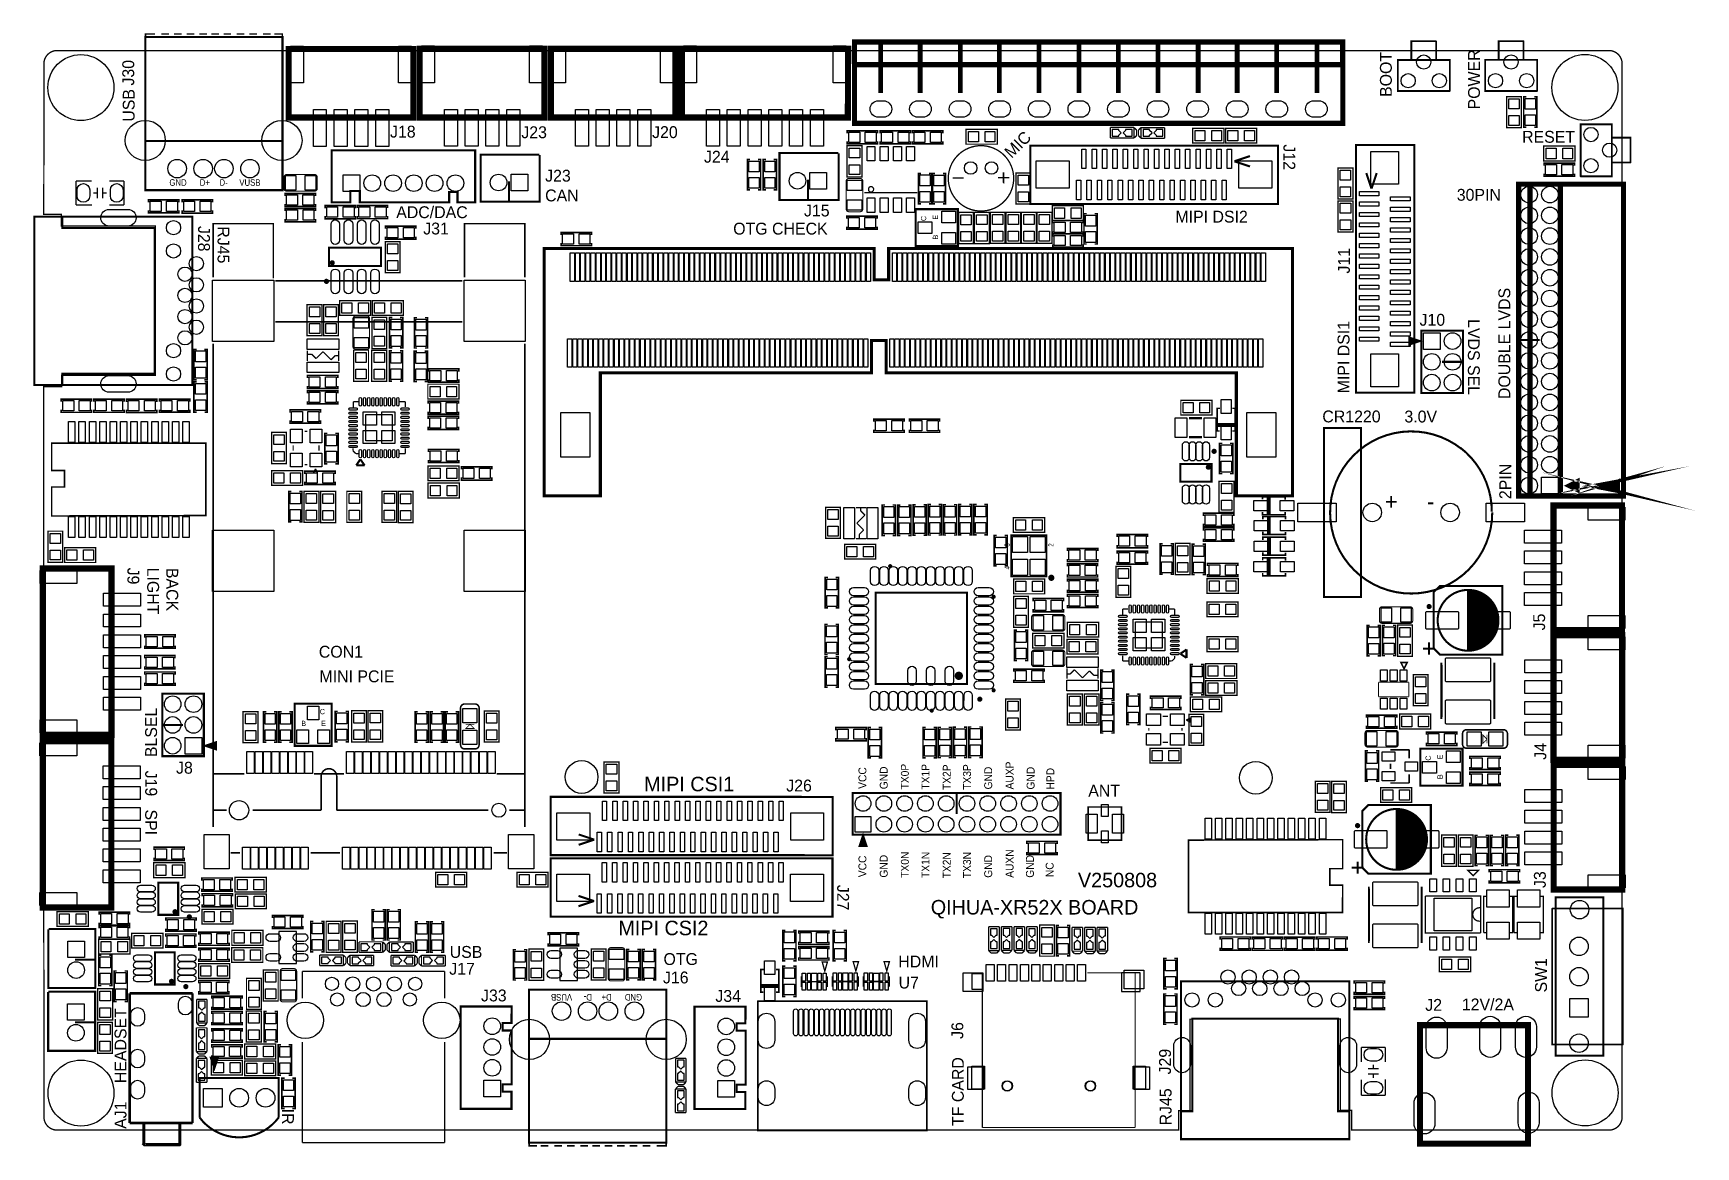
# Model space of a CAD drawing. Extents: x 121 to 6419, y -255 to 3964.
import ezdxf

# ---------------------------------------------------------------- set-up
doc = ezdxf.new("R2010")
doc.units = 0
for name, color, linetype in [('OUTLINE', 2, 'CONTINUOUS'), ('SILKSCREEN_TOP', 4, 'CONTINUOUS'), ('SOLDERMASK_TOP', 6, 'CONTINUOUS')]:
    doc.layers.add(name, color=color, linetype=linetype)

msp = doc.modelspace()

# ---------------------------------------------------------------- texts
at = {"layer": 'SILKSCREEN_TOP'}
for s, rotation, p in [('J30', 90, (503.08, 3765.77)), ('BOOT', 90, (5267.884, 3722.718)), ('POWER', 90, (5601.784, 3675.474)), ('USB', 90, (504.916, 3628.934)), ('MIC', 45, (3827.422, 3487.462)), ('J12', 270, (4857.08, 3542.958)), ('J28', 270, (745.124, 3234.09)), ('RJ45', 270, (818.972, 3232.554)), ('J11', 90, (5108.884, 3053.502)), ('DOUBLE LVDS', 90, (5716.642, 2578.054)), ('MIPI DSI1', 90, (5107.474, 2599.87)), ('LVDS SEL', 270, (5556.08, 2881.014)), ('2PIN', 90, (5720.098, 2198.998)), ('J9', 270, (477.32, 1939.302)), ('LIGHT', 270, (552.344, 1939.35)), ('BACK', 270, (624.788, 1938.33)), ('J5', 90, (5848.504, 1701.666)), ('BLSEL', 90, (589.576, 1221.486)), ('J4', 90, (5853.232, 1211.43)), ('J19', 270, (544.868, 1170.19)), ('SPI', 270, (544.796, 1022.986)), ('J3', 90, (5851.18, 725.502)), ('J27', 270, (3166.52, 737.574)), ('SW1', 90, (5855.644, 329.766)), ('HEADSET', 90, (473.716, -13.782)), ('J6', 90, (3644.356, 153.882)), ('TF CARD', 90, (3646.216, -176.058)), ('J29', 90, (4431.052, 19.218)), ('RJ45', 90, (4433.392, -173.874)), ('AJ1', 90, (473.884, -187.05)), ('IR', 270, (1063.028, -110.478))]:
    msp.add_text(s, height=45, rotation=rotation, dxfattribs=at).set_placement(p)
for s, height, p in [('J18', 45, (1472.442, 3568.664)), ('J23', 45, (1969.89, 3566.42)), ('J20', 45, (2465.298, 3566.888)), ('RESET', 45, (5761.41, 3549.188)), ('J24', 45, (2661.798, 3473.54)), ('J23', 45, (2060.178, 3401.852)), ('CAN', 45, (2060.022, 3326.996)), ('30PIN', 45, (5514.01, 3329.402)), ('ADC/DAC', 45, (1495.902, 3263.48)), ('J15', 45, (3040.769, 3269.938)), ('MIPI DSI2', 45, (4448.026, 3246.614)), ('J31', 45, (1598.262, 3201.62)), ('OTG CHECK', 45, (2772.63, 3201.224)), ('J10', 45, (5372.826, 2855.9)), ('CR1220', 45, (5004.626, 2489.653)), ('3.0V', 45, (5315.63, 2489.329)), ('+', 63, (5241.19, 2158.401)), ('-', 63, (5401.19, 2158.401)), ('CON1', 45, (1202.694, 1598.204)), ('MINI PCIE', 45, (1205.13, 1505.012)), ('J8', 45, (661.766, 1158.62)), ('J26', 45, (2973.582, 1091.24)), ('ANT', 45, (4117.866, 1071.812)), ('USB', 45, (1698.554, 460.94)), ('J17', 45, (1696.766, 397.028)), ('OTG', 45, (2508.499, 433.914)), ('HDMI', 45, (3398.114, 424.676)), ('J16', 45, (2506.411, 364.098)), ('U7', 45, (3399.182, 344.804)), ('J33', 45, (1817.138, 295.976)), ('J34', 45, (2705.042, 294.116)), ('J2', 45, (5394.51, 260.24)), ('12V/2A', 45, (5533.194, 261.872))]:
    msp.add_text(s, height=height, dxfattribs=at).set_placement(p)
for s, height, width, p in [('GND', 25, 0.88, (636.52, 3386.008)), ('D+', 25, 0.88, (751.52, 3386.008)), ('D-', 25, 0.88, (826.52, 3386.008)), ('VUSB', 25, 0.88, (901.52, 3386.008)), ('C', 20, 0.85, (1206.256, 1384.108)), ('B', 20, 0.85, (1136.256, 1339.108)), ('E', 20, 0.85, (1211.256, 1339.108)), ('MIPI CSI1', 55, 1.018182, (2435.228, 1091.959)), ('V250808', 55, 1.018182, (4078.758, 728.191)), ('QIHUA-XR52X BOARD', 55, 1.018182, (3521.152, 625.18)), ('MIPI CSI2', 55, 1.018182, (2337.5, 546.655))]:
    msp.add_text(s, height=height, dxfattribs=dict(at, width=width)).set_placement(p)
for s, height, rotation, width, p in [('C', 20, 90, 0.85, (3503.8, 3252.524)), ('E', 20, 90, 0.85, (3548.8, 3257.524)), ('B', 20, 90, 0.85, (3548.8, 3182.524)), ('3', 20, 90, 0.65, (3820.479, 2019.231)), ('2', 20, 90, 0.65, (3985.88, 2019.231)), ('4', 20, 90, 0.65, (3820.479, 1932.628)), ('AUXP', 30, 90, 0.966667, (3834.756, 1099.116)), ('C', 20, 90, 0.85, (5415.572, 1208.092)), ('E', 20, 90, 0.85, (5460.572, 1213.092)), ('VCC', 30, 90, 0.966667, (3277.188, 1101.324)), ('GND', 30, 90, 0.966667, (3357.888, 1099.848)), ('TX0P', 30, 90, 0.966667, (3437.868, 1099.104)), ('TX1P', 30, 90, 0.966667, (3515.988, 1098.384)), ('TX2P', 30, 90, 0.966667, (3596.688, 1096.908)), ('TX3P', 30, 90, 0.966667, (3673.356, 1097.64)), ('GND', 30, 90, 0.966667, (3753.684, 1099.128)), ('GND', 30, 90, 0.966667, (3914.364, 1098.744)), ('HPD', 30, 90, 0.966667, (3989.196, 1098.756)), ('B', 20, 90, 0.85, (5460.572, 1138.092)), ('VCC', 30, 90, 0.966667, (3277.188, 766.56)), ('GND', 30, 90, 0.966667, (3357.888, 765.084)), ('TX0N', 30, 90, 0.966667, (3437.868, 764.34)), ('TX1N', 30, 90, 0.966667, (3515.988, 763.62)), ('TX2N', 30, 90, 0.966667, (3596.688, 762.144)), ('TX3N', 30, 90, 0.966667, (3673.356, 762.876)), ('GND', 30, 90, 0.966667, (3753.684, 764.364)), ('AUXN', 30, 90, 0.966667, (3834.756, 764.352)), ('GND', 30, 90, 0.966667, (3911.76, 764.568)), ('NC', 30, 90, 0.966667, (3986.592, 766.8)), ('VUSB', 25, 180, 0.88, (2162.272, 324.068)), ('D-', 25, 180, 0.88, (2237.272, 324.068)), ('D+', 25, 180, 0.88, (2312.272, 324.068)), ('GND', 25, 180, 0.88, (2427.272, 324.068))]:
    msp.add_text(s, height=height, rotation=rotation, dxfattribs=dict(at, width=width)).set_placement(p)

# ---------------------------------------------------------------- linework, layer by layer
at = {"layer": 'OUTLINE', "const_width": 5}
msp.add_lwpolyline([(211.088, 3898.512), (6090.34, 3898.512, -0.414214), (6140.34, 3848.512), (6140.34, -141.771, -0.41426), (6090.332, -191.771), (5121.24, -191.616), (5116.224, -191.604), (5116.224, -117.348), (5072.832, -117.348), (5072.832, 228.924), (4502.736, 228.624), (4502.736, -118.464), (4459.728, -118.62), (4459.812, -185.172), (4459.812, -191.796), (211.086, -191.641, -0.414201), (161.088, -141.641), (159.684, 2624.436), (228.276, 2624.412), (228.192, 2667.696), (583.248, 2667.708), (583.176, 3233.376), (227.592, 3233.748), (227.592, 3277.716), (160.668, 3277.656), (161.088, 3848.512, -0.414214)], format="xyb", close=True, dxfattribs=at)
at = {"layer": 'SILKSCREEN_TOP'}
for points, const_width in [([(544.922, 3558.008), (544.922, 3369.508), (1064.922, 3369.508), (1064.922, 3949.508), (544.922, 3949.508), (544.922, 3557.606), (546.52, 3556.008), (1061.52, 3556.008)], 8), ([(545.52, 3949.008), (545.52, 3961.008), (581.52, 3961.008)], 6), ([(605.52, 3961.008), (634.52, 3961.008)], 6), ([(654.52, 3961.008), (683.52, 3961.008)], 6), ([(702.52, 3961.008), (731.52, 3961.008)], 6), ([(749.52, 3961.008), (778.52, 3961.008)], 6), ([(795.52, 3961.008), (824.52, 3961.008)], 6), ([(841.52, 3961.008), (870.52, 3961.008)], 6), ([(891.52, 3961.008), (920.52, 3961.008)], 6), ([(939.52, 3961.008), (968.52, 3961.008)], 6), ([(991.52, 3961.008), (1020.52, 3961.008)], 6), ([(1034.52, 3961.008), (1064.52, 3961.008), (1064.52, 3949.008)], 6), ([(3733.052, 3845.004), (5082.052, 3845.004), (5082.052, 3931.004), (3232.052, 3931.004), (3232.052, 3845.004)], 20), ([(3331.052, 3737.004), (3331.052, 3930.004)], 18), ([(3481.052, 3737.004), (3481.052, 3930.004)], 18), ([(3633.052, 3737.004), (3633.052, 3930.004)], 18), ([(3781.052, 3737.004), (3781.052, 3930.004)], 18), ([(3931.052, 3737.004), (3931.052, 3930.004)], 18), ([(4083.052, 3737.004), (4083.052, 3930.004)], 18), ([(4232.052, 3737.004), (4232.052, 3930.004)], 18), ([(4382.052, 3737.004), (4382.052, 3930.004)], 18), ([(4534.052, 3737.004), (4534.052, 3930.004)], 18), ([(4682.052, 3737.004), (4682.052, 3930.004)], 18), ([(4832.052, 3737.004), (4832.052, 3930.004)], 18), ([(4984.052, 3737.004), (4984.052, 3930.004)], 18), ([(5435.799, 3863.885), (5435.799, 3932.885), (5434.799, 3933.885), (5341.799, 3933.885), (5341.799, 3862.885)], 7), ([(5766.644, 3864.168), (5766.644, 3933.168), (5765.644, 3934.168), (5672.644, 3934.168), (5672.644, 3863.168)], 7), ([(5702.893, 3724.215), (5758.893, 3724.215), (5758.893, 3606.215), (5702.893, 3606.215), (5702.893, 3724.215), (5758.893, 3724.215), (5758.893, 3606.215), (5702.893, 3606.215)], 5), ([(5777.413, 3608.237), (5767.413, 3608.237), (5767.413, 3723.237), (5777.413, 3723.237)], 6), ([(5807.413, 3608.237), (5817.413, 3608.237), (5817.413, 3723.237), (5807.413, 3723.237)], 6), ([(3204.812, 3584.604), (3204.812, 3594.604), (3319.812, 3594.604), (3319.812, 3584.604)], 6), ([(3328.959, 3584.618), (3328.959, 3594.618), (3443.959, 3594.618), (3443.959, 3584.618)], 6), ([(3451.616, 3584.564), (3451.616, 3594.564), (3566.616, 3594.564), (3566.616, 3584.564)], 6), ([(3773.132, 3599.752), (3773.132, 3543.752), (3655.132, 3543.752), (3655.132, 3599.752), (3773.132, 3599.752), (3773.132, 3543.752), (3655.132, 3543.752), (3655.132, 3599.752)], 5), ([(4201.332, 3607.004), (4201.332, 3567.004)], 5), ([(4291.332, 3607.004), (4201.332, 3607.004)], 5), ([(4291.332, 3567.004), (4291.332, 3607.004)], 5), ([(4291.612, 3606.694), (4301.052, 3597.244)], 5), ([(4301.052, 3597.244), (4301.052, 3576.374)], 5), ([(4308.096, 3597.058), (4317.536, 3606.508)], 5), ([(4308.096, 3576.188), (4308.096, 3597.058)], 5), ([(4407.816, 3606.428), (4317.816, 3606.428)], 5), ([(4317.816, 3606.428), (4317.816, 3566.428)], 5), ([(4407.816, 3566.428), (4407.816, 3606.428)], 5), ([(4513.735, 3548.131), (4513.735, 3604.131), (4631.735, 3604.131), (4631.735, 3548.131), (4513.735, 3548.131), (4513.735, 3604.131), (4631.735, 3604.131), (4631.735, 3548.131)], 5), ([(4638.388, 3548.024), (4638.388, 3604.024), (4756.388, 3604.024), (4756.388, 3548.024), (4638.388, 3548.024), (4638.388, 3604.024), (4756.388, 3604.024), (4756.388, 3548.024)], 5), ([(3260.183, 3419.769), (3204.183, 3419.769), (3204.183, 3537.769), (3260.183, 3537.769), (3260.183, 3419.769), (3204.183, 3419.769), (3204.183, 3537.769), (3260.183, 3537.769)], 5), ([(3204.812, 3554.604), (3204.812, 3544.604), (3319.812, 3544.604), (3319.812, 3554.604)], 6), ([(3328.959, 3554.618), (3328.959, 3544.618), (3443.959, 3544.618), (3443.959, 3554.618)], 6), ([(3451.616, 3554.564), (3451.616, 3544.564), (3566.616, 3544.564), (3566.616, 3554.564)], 6), ([(4201.332, 3567.004), (4291.332, 3567.004)], 5), ([(4301.052, 3576.374), (4291.612, 3566.924)], 5), ([(4317.536, 3566.738), (4308.096, 3576.188)], 5), ([(4317.816, 3566.428), (4407.816, 3566.428)], 5), ([(5961.692, 3536.428), (5961.692, 3480.428), (5843.692, 3480.428), (5843.692, 3536.428), (5961.692, 3536.428), (5961.692, 3480.428), (5843.692, 3480.428), (5843.692, 3536.428)], 5), ([(6102.204, 3474.148), (6171.204, 3474.148), (6172.204, 3475.148), (6172.204, 3568.148), (6101.204, 3568.148)], 7), ([(2038.588, 3503.604), (1815.588, 3503.604), (1815.588, 3325.604), (2039.588, 3325.604), (2039.588, 3502.604)], 7.87), ([(2836.65, 3485.723), (2826.65, 3485.723), (2826.65, 3370.723), (2836.65, 3370.723)], 6), ([(2866.65, 3485.723), (2876.65, 3485.723), (2876.65, 3370.723), (2866.65, 3370.723)], 6), ([(2896.357, 3370.875), (2886.357, 3370.875), (2886.357, 3485.875), (2896.357, 3485.875)], 6), ([(2926.357, 3370.875), (2936.357, 3370.875), (2936.357, 3485.875), (2926.357, 3485.875)], 6), ([(3170.92, 3510.108), (2947.92, 3510.108), (2947.92, 3332.108), (3171.92, 3332.108), (3171.92, 3509.108)], 7.87), ([(4730.611, 3498.63), (4671.56, 3478.949)], 7.87), ([(4730.611, 3459.26), (4671.56, 3478.949)], 7.87), ([(5844.532, 3462.18), (5844.532, 3472.18), (5959.532, 3472.18), (5959.532, 3462.18)], 6), ([(341.892, 3404.267), (283.23, 3404.267)], 5), ([(283.23, 3404.267), (283.23, 3313.704)], 5), ([(464.333, 3404.267), (408.821, 3404.267)], 5), ([(464.333, 3313.704), (464.333, 3404.267)], 5), ([(1923.588, 3402.604), (1923.588, 3326.604)], 7.87), ([(3055.92, 3409.108), (3055.92, 3333.108)], 7.87), ([(3484.42, 3318.033), (3474.42, 3318.033), (3474.42, 3433.033), (3484.42, 3433.033)], 6), ([(3514.42, 3318.033), (3524.42, 3318.033), (3524.42, 3433.033), (3514.42, 3433.033)], 6), ([(3537.3, 3432.668), (3527.3, 3432.668), (3527.3, 3317.668), (3537.3, 3317.668)], 6), ([(3567.3, 3432.668), (3577.3, 3432.668), (3577.3, 3317.668), (3567.3, 3317.668)], 6), ([(3604.524, 3415.74), (3646.08, 3415.74)], 6), ([(3775.272, 3416.772), (3818.208, 3416.772)], 6), ([(3796.74, 3436.848), (3796.74, 3396), (3796.56, 3395.82)], 6), ([(3899.404, 3317.044), (3843.404, 3317.044), (3843.404, 3435.044), (3899.404, 3435.044), (3899.404, 3317.044), (3843.404, 3317.044), (3843.404, 3435.044), (3899.404, 3435.044)], 5), ([(5120.248, 3335.548), (5064.248, 3335.548), (5064.248, 3453.548), (5120.248, 3453.548), (5120.248, 3335.548), (5064.248, 3335.548), (5064.248, 3453.548), (5120.248, 3453.548)], 5), ([(5171.226, 3434.467), (5190.907, 3375.416)], 7.87), ([(5210.596, 3434.467), (5190.907, 3375.416)], 7.87), ([(5844.532, 3432.18), (5844.532, 3422.18), (5959.532, 3422.18), (5959.532, 3432.18)], 6), ([(363.782, 3358.983), (348.782, 3358.983)], 5), ([(363.782, 3378.983), (363.782, 3338.983)], 5), ([(383.782, 3338.983), (383.782, 3378.983)], 5), ([(383.782, 3358.983), (398.782, 3358.983)], 5), ([(1189.628, 3347.304), (1189.628, 3357.304), (1074.628, 3357.304), (1074.628, 3347.304)], 6), ([(283.23, 3313.704), (343.073, 3313.704)], 5), ([(409.211, 3313.704), (464.333, 3313.704)], 5), ([(557.74, 3323.208), (557.74, 3333.208), (672.74, 3333.208), (672.74, 3323.208)], 6), ([(557.74, 3293.208), (557.74, 3283.208), (672.74, 3283.208), (672.74, 3293.208)], 6), ([(799.628, 3322.788), (799.628, 3332.788), (684.628, 3332.788), (684.628, 3322.788)], 6), ([(799.628, 3292.788), (799.628, 3282.788), (684.628, 3282.788), (684.628, 3292.788)], 6), ([(1189.628, 3317.304), (1189.628, 3307.304), (1074.628, 3307.304), (1074.628, 3317.304)], 6), ([(1189.712, 3289.992), (1189.712, 3299.992), (1074.712, 3299.992), (1074.712, 3289.992)], 6), ([(1227.011, 3301.256), (1227.011, 3311.256), (1342.011, 3311.256), (1342.011, 3301.256)], 6), ([(1463.485, 3301.393), (1463.485, 3311.393), (1348.485, 3311.393), (1348.485, 3301.393)], 6), ([(3682.876, 3166.984), (3626.876, 3166.984), (3626.876, 3284.984), (3682.876, 3284.984), (3682.876, 3166.984), (3626.876, 3166.984), (3626.876, 3284.984), (3682.876, 3284.984)], 5), ([(3742.492, 3167.164), (3686.492, 3167.164), (3686.492, 3285.164), (3742.492, 3285.164), (3742.492, 3167.164), (3686.492, 3167.164), (3686.492, 3285.164), (3742.492, 3285.164)], 5), ([(3802.48, 3167.632), (3746.48, 3167.632), (3746.48, 3285.632), (3802.48, 3285.632), (3802.48, 3167.632), (3746.48, 3167.632), (3746.48, 3285.632), (3802.48, 3285.632)], 5), ([(3862.005, 3167.772), (3806.005, 3167.772), (3806.005, 3285.772), (3862.005, 3285.772), (3862.005, 3167.772), (3806.005, 3167.772), (3806.005, 3285.772), (3862.005, 3285.772)], 5), ([(3920.848, 3167.896), (3864.848, 3167.896), (3864.848, 3285.896), (3920.848, 3285.896), (3920.848, 3167.896), (3864.848, 3167.896), (3864.848, 3285.896), (3920.848, 3285.896)], 5), ([(3979.84, 3167.98), (3923.84, 3167.98), (3923.84, 3285.98), (3979.84, 3285.98), (3979.84, 3167.98), (3923.84, 3167.98), (3923.84, 3285.98), (3979.84, 3285.98)], 5), ([(4099.304, 3310.384), (4099.304, 3254.384), (3981.304, 3254.384), (3981.304, 3310.384), (4099.304, 3310.384), (4099.304, 3254.384), (3981.304, 3254.384), (3981.304, 3310.384)], 5), ([(4111.579, 3165.485), (4101.579, 3165.485), (4101.579, 3280.485), (4111.579, 3280.485)], 6), ([(4141.579, 3165.485), (4151.579, 3165.485), (4151.579, 3280.485), (4141.579, 3280.485)], 6), ([(5120.431, 3210.949), (5064.431, 3210.949), (5064.431, 3328.949), (5120.431, 3328.949), (5120.431, 3210.949), (5064.431, 3210.949), (5064.431, 3328.949), (5120.431, 3328.949)], 5), ([(230.918, 2631.336), (230.918, 2674.643), (581.312, 2674.643), (581.312, 3225.825), (230.918, 3225.825), (230.918, 3269.132)], 7.874), ([(801.965, 3039.841), (801.965, 3242.597), (1030.311, 3242.597), (1030.311, 3035.904)], 6), ([(1189.712, 3259.992), (1189.712, 3249.992), (1074.712, 3249.992), (1074.712, 3259.992)], 6), ([(1227.011, 3271.256), (1227.011, 3261.256), (1342.011, 3261.256), (1342.011, 3271.256)], 6), ([(1463.485, 3271.393), (1463.485, 3261.393), (1348.485, 3261.393), (1348.485, 3271.393)], 6), ([(1455.479, 3223.46), (1455.479, 3233.46), (1570.479, 3233.46), (1570.479, 3223.46)], 6), ([(1983.067, 3039.841), (1983.067, 3242.597), (1754.721, 3242.597), (1754.721, 3039.841)], 6), ([(3202.853, 3261.416), (3202.853, 3271.416), (3317.853, 3271.416), (3317.853, 3261.416)], 6), ([(3202.853, 3231.416), (3202.853, 3221.416), (3317.853, 3221.416), (3317.853, 3231.416)], 6), ([(4097.743, 3244.11), (4097.743, 3254.11), (3982.743, 3254.11), (3982.743, 3244.11)], 6), ([(4097.743, 3214.11), (4097.743, 3204.11), (3982.743, 3204.11), (3982.743, 3214.11)], 6), ([(1510.175, 3056.921), (1454.175, 3056.921), (1454.175, 3174.921), (1510.175, 3174.921), (1510.175, 3056.921), (1454.175, 3056.921), (1454.175, 3174.921), (1510.175, 3174.921)], 5), ([(1455.479, 3193.46), (1455.479, 3183.46), (1570.479, 3183.46), (1570.479, 3193.46)], 6), ([(2235.445, 3199.088), (2235.445, 3209.088), (2120.445, 3209.088), (2120.445, 3199.088)], 6), ([(2235.445, 3169.088), (2235.445, 3159.088), (2120.445, 3159.088), (2120.445, 3169.088)], 6), ([(4098.12, 3193.864), (4098.12, 3203.864), (3983.12, 3203.864), (3983.12, 3193.864)], 6), ([(4098.12, 3163.864), (4098.12, 3153.864), (3983.12, 3153.864), (3983.12, 3163.864)], 6), ([(1038.185, 3026.062), (1746.847, 3026.062)], 6), ([(1214.412, 2818.121), (1158.412, 2818.121), (1158.412, 2936.121), (1214.412, 2936.121), (1214.412, 2818.121), (1158.412, 2818.121), (1158.412, 2936.121), (1214.412, 2936.121)], 5), ([(1277.006, 2817.963), (1221.006, 2817.963), (1221.006, 2935.963), (1277.006, 2935.963), (1277.006, 2817.963), (1221.006, 2817.963), (1221.006, 2935.963), (1277.006, 2935.963)], 5), ([(1281.164, 2895.433), (1281.164, 2951.433), (1399.164, 2951.433), (1399.164, 2895.433), (1281.164, 2895.433), (1281.164, 2951.433), (1399.164, 2951.433), (1399.164, 2895.433)], 5), ([(1523.221, 2951.413), (1523.221, 2895.413), (1405.221, 2895.413), (1405.221, 2951.413), (1523.221, 2951.413), (1523.221, 2895.413), (1405.221, 2895.413), (1405.221, 2951.413)], 5), ([(1746.847, 2870.55), (1038.185, 2870.55)], 6), ([(1460.008, 2769.556), (1404.008, 2769.556), (1404.008, 2887.556), (1460.008, 2887.556), (1460.008, 2769.556), (1404.008, 2769.556), (1404.008, 2887.556), (1460.008, 2887.556)], 5), ([(1480.644, 2886.788), (1470.644, 2886.788), (1470.644, 2771.788), (1480.644, 2771.788)], 6), ([(1510.644, 2886.788), (1520.644, 2886.788), (1520.644, 2771.788), (1510.644, 2771.788)], 6), ([(1574.696, 2886.483), (1564.696, 2886.483), (1564.696, 2771.483), (1574.696, 2771.483)], 6), ([(1604.696, 2886.483), (1614.696, 2886.483), (1614.696, 2771.483), (1604.696, 2771.483)], 6), ([(801.965, 957.164), (801.965, 2787.873)], 6), ([(1983.067, 2787.873), (1983.067, 957.164)], 6), ([(5373.96, 2797.776), (5334.59, 2803.012)], 7.874), ([(5373.96, 2797.776), (5334.59, 2787.264)], 7.874), ([(5373.96, 2797.776), (5334.59, 2795.138)], 7.874), ([(5827.514, 2801.613), (5748.774, 2801.613)], 7.874), ([(739.437, 2766.261), (729.437, 2766.261), (729.437, 2651.261), (739.437, 2651.261)], 6), ([(769.437, 2766.261), (779.437, 2766.261), (779.437, 2651.261), (769.437, 2651.261)], 6), ([(1159.297, 2761.213), (1159.297, 2721.851)], 5), ([(1175.848, 2748.032), (1159.348, 2748.032)], 5), ([(1192.848, 2731.032), (1175.848, 2748.032)], 5), ([(1218.848, 2758.032), (1192.848, 2732.032)], 5), ([(1248.848, 2727.032), (1218.848, 2757.032)], 5), ([(1264.848, 2743.032), (1248.848, 2727.032)], 5), ([(1277.348, 2743.032), (1264.848, 2743.032)], 5), ([(1277.399, 2761.213), (1277.399, 2721.851)], 5), ([(1390.84, 2645.296), (1334.84, 2645.296), (1334.84, 2763.296), (1390.84, 2763.296), (1390.84, 2645.296), (1334.84, 2645.296), (1334.84, 2763.296), (1390.84, 2763.296)], 5), ([(1459.386, 2644.693), (1403.386, 2644.693), (1403.386, 2762.693), (1459.386, 2762.693), (1459.386, 2644.693), (1403.386, 2644.693), (1403.386, 2762.693), (1459.386, 2762.693)], 5), ([(1480.275, 2760.986), (1470.275, 2760.986), (1470.275, 2645.986), (1480.275, 2645.986)], 6), ([(1510.275, 2760.986), (1520.275, 2760.986), (1520.275, 2645.986), (1510.275, 2645.986)], 6), ([(1574.196, 2759.972), (1564.196, 2759.972), (1564.196, 2644.972), (1574.196, 2644.972)], 6), ([(1604.196, 2759.972), (1614.196, 2759.972), (1614.196, 2644.972), (1604.196, 2644.972)], 6), ([(5458.606, 2719.036), (5537.346, 2719.036)], 7.874), ([(739.548, 2528.188), (729.548, 2528.188), (729.548, 2643.188), (739.548, 2643.188)], 6), ([(769.548, 2528.188), (779.548, 2528.188), (779.548, 2643.188), (769.548, 2643.188)], 6), ([(1159.718, 2658.047), (1159.718, 2668.047), (1274.718, 2668.047), (1274.718, 2658.047)], 6), ([(1732.76, 2682.192), (1732.76, 2692.192), (1617.76, 2692.192), (1617.76, 2682.192)], 6), ([(1732.76, 2652.192), (1732.76, 2642.192), (1617.76, 2642.192), (1617.76, 2652.192)], 6), ([(1159.528, 2599.608), (1159.528, 2609.608), (1274.528, 2609.608), (1274.528, 2599.608)], 6), ([(1159.718, 2628.047), (1159.718, 2618.047), (1274.718, 2618.047), (1274.718, 2628.047)], 6), ([(1615.612, 2578.484), (1615.612, 2634.484), (1733.612, 2634.484), (1733.612, 2578.484), (1615.612, 2578.484), (1615.612, 2634.484), (1733.612, 2634.484), (1733.612, 2578.484)], 5), ([(341.823, 2567.824), (341.823, 2577.824), (226.823, 2577.824), (226.823, 2567.824)], 6), ([(341.823, 2537.824), (341.823, 2527.824), (226.823, 2527.824), (226.823, 2537.824)], 6), ([(465.284, 2567.844), (465.284, 2577.844), (350.284, 2577.844), (350.284, 2567.844)], 6), ([(465.284, 2537.844), (465.284, 2527.844), (350.284, 2527.844), (350.284, 2537.844)], 6), ([(588.992, 2567.484), (588.992, 2577.484), (473.992, 2577.484), (473.992, 2567.484)], 6), ([(588.992, 2537.484), (588.992, 2527.484), (473.992, 2527.484), (473.992, 2537.484)], 6), ([(714.349, 2568.037), (714.349, 2578.037), (599.349, 2578.037), (599.349, 2568.037)], 6), ([(714.349, 2538.037), (714.35, 2528.037), (599.349, 2528.037), (599.349, 2538.036)], 6), ([(1093.551, 2526.876), (1093.551, 2536.876), (1208.551, 2536.876), (1208.551, 2526.876)], 6), ([(1159.528, 2569.608), (1159.528, 2559.608), (1274.528, 2559.608), (1274.528, 2569.608)], 6), ([(1332.94, 2546.323), (1332.94, 2568.323)], 5), ([(1332.94, 2568.323), (1352.94, 2568.323)], 5), ([(1507.94, 2568.323), (1529.94, 2568.323)], 5), ([(1529.94, 2568.323), (1529.94, 2548.323)], 5), ([(1731.873, 2560.454), (1731.873, 2570.454), (1616.873, 2570.454), (1616.873, 2560.454)], 6), ([(1731.873, 2530.454), (1731.873, 2520.454), (1616.873, 2520.454), (1616.873, 2530.454)], 6), ([(4468.506, 2517.657), (4468.506, 2573.657), (4586.506, 2573.657), (4586.506, 2517.657), (4468.506, 2517.657), (4468.506, 2573.657), (4586.506, 2573.657), (4586.506, 2517.657)], 5), ([(4616.696, 2542.912), (4606.196, 2542.912), (4606.196, 2456.912), (4616.196, 2456.912)], 6), ([(4663.696, 2456.912), (4674.196, 2456.912), (4674.196, 2542.912), (4664.196, 2542.912)], 6), ([(1093.551, 2496.876), (1093.551, 2486.876), (1208.551, 2486.876), (1208.551, 2496.876)], 6), ([(1149.617, 2455.88), (1159.617, 2455.88)], 5), ([(1732, 2502.844), (1732, 2512.844), (1617, 2512.844), (1617, 2502.844)], 6), ([(1732, 2472.844), (1732, 2462.844), (1617, 2462.844), (1617, 2472.844)], 6), ([(3305.221, 2492.065), (3305.221, 2502.065), (3420.221, 2502.065), (3420.221, 2492.065)], 6), ([(3305.221, 2462.065), (3305.221, 2452.065), (3420.221, 2452.065), (3420.221, 2462.065)], 6), ([(3439.852, 2491.86), (3439.852, 2501.86), (3554.852, 2501.86), (3554.852, 2491.86)], 6), ([(3439.852, 2461.86), (3439.852, 2451.86), (3554.852, 2451.86), (3554.852, 2461.86)], 6), ([(4549.043, 2505.553), (4499.043, 2505.553)], 7.87), ([(4606.196, 2484.912), (4674.196, 2484.912)], 5), ([(4606.196, 2479.912), (4674.196, 2479.912)], 5), ([(4606.196, 2474.912), (4674.196, 2474.912)], 5), ([(1080.076, 2333.668), (1024.076, 2333.668), (1024.076, 2451.668), (1080.076, 2451.668), (1080.076, 2333.668), (1024.076, 2333.668), (1024.076, 2451.668), (1080.076, 2451.668)], 5), ([(1105.408, 2382.892), (1105.408, 2402.892)], 5), ([(1203.826, 2402.892), (1203.826, 2382.892)], 5), ([(1235.456, 2448.07), (1225.456, 2448.07), (1225.456, 2333.07), (1235.456, 2333.07)], 6), ([(1265.456, 2448.07), (1275.456, 2448.07), (1275.456, 2333.07), (1265.456, 2333.07)], 6), ([(1331.94, 2391.323), (1331.94, 2382.323)], 5), ([(1529.94, 2371.323), (1529.94, 2391.323)], 5), ([(4549.043, 2433.553), (4500.043, 2433.553)], 7.87), ([(4625.396, 2295.326), (4615.396, 2295.326), (4615.396, 2410.326), (4625.396, 2410.326)], 6), ([(4655.396, 2295.326), (4665.396, 2295.326), (4665.396, 2410.326), (4655.396, 2410.326)], 6), ([(1159.617, 2329.903), (1149.617, 2329.903)], 5), ([(1331.94, 2382.323), (1342.94, 2371.323)], 5), ([(1359.641, 2349.634), (1344.369, 2326.764)], 7.87), ([(1344.369, 2326.764), (1376.102, 2326.764)], 7.87), ([(1342.94, 2371.323), (1351.94, 2371.323)], 5), ([(1376.102, 2326.764), (1359.928, 2349.934)], 7.87), ([(1506.94, 2371.323), (1529.94, 2371.323)], 5), ([(1733.012, 2377.512), (1733.012, 2387.512), (1618.012, 2387.512), (1618.012, 2377.512)], 6), ([(1733.012, 2347.512), (1733.012, 2337.512), (1618.012, 2337.512), (1618.012, 2347.512)], 6), ([(1023.923, 2251.245), (1023.923, 2307.245), (1141.923, 2307.245), (1141.923, 2251.245), (1023.923, 2251.245), (1023.923, 2307.245), (1141.923, 2307.245), (1141.923, 2251.245)], 5), ([(1264.384, 2294.502), (1264.384, 2304.502), (1149.384, 2304.502), (1149.384, 2294.502)], 6), ([(1190.046, 2314.151), (1182.176, 2298.403)], 5), ([(1182.176, 2298.403), (1197.928, 2298.403)], 5), ([(1197.928, 2298.403), (1190.046, 2314.151)], 5), ([(1616.236, 2268.572), (1616.236, 2324.572), (1734.236, 2324.572), (1734.236, 2268.572), (1616.236, 2268.572), (1616.236, 2324.572), (1734.236, 2324.572), (1734.236, 2268.572)], 5), ([(1743.244, 2311.224), (1743.244, 2321.224), (1858.244, 2321.224), (1858.244, 2311.224)], 6), ([(1743.244, 2281.224), (1743.244, 2271.224), (1858.244, 2271.224), (1858.244, 2281.224)], 6), ([(4613.661, 2266.639), (4669.661, 2266.639), (4669.661, 2148.639), (4613.661, 2148.639), (4613.661, 2266.639), (4669.661, 2266.639), (4669.661, 2148.639), (4613.661, 2148.639)], 5), ([(1098.744, 2227.566), (1088.744, 2227.566), (1088.744, 2112.566), (1098.744, 2112.566)], 6), ([(1128.744, 2227.566), (1138.744, 2227.566), (1138.744, 2112.566), (1128.744, 2112.566)], 6), ([(1146.704, 2228.744), (1202.704, 2228.744), (1202.704, 2110.744), (1146.704, 2110.744), (1146.704, 2228.744), (1202.704, 2228.744), (1202.704, 2110.744), (1146.704, 2110.744)], 5), ([(1264.384, 2264.502), (1264.384, 2254.502), (1149.384, 2254.502), (1149.384, 2264.502)], 6), ([(1210.124, 2228.228), (1266.124, 2228.228), (1266.124, 2110.228), (1210.124, 2110.228), (1210.124, 2228.228), (1266.124, 2228.228), (1266.124, 2110.228), (1210.124, 2110.228)], 5), ([(1308.76, 2228.787), (1364.76, 2228.787), (1364.76, 2110.787), (1308.76, 2110.787), (1308.76, 2228.787), (1364.76, 2228.787), (1364.76, 2110.787), (1308.76, 2110.787)], 5), ([(1441.541, 2228.46), (1497.541, 2228.46), (1497.541, 2110.46), (1441.541, 2110.46), (1441.541, 2228.46), (1497.541, 2228.46), (1497.541, 2110.46), (1441.541, 2110.46)], 5), ([(1503.452, 2227.896), (1559.452, 2227.896), (1559.452, 2109.896), (1503.452, 2109.896), (1503.452, 2227.896), (1559.452, 2227.896), (1559.452, 2109.896), (1503.452, 2109.896)], 5), ([(1616.657, 2203.461), (1616.657, 2259.461), (1734.657, 2259.461), (1734.657, 2203.461), (1616.657, 2203.461), (1616.657, 2259.461), (1734.657, 2259.461), (1734.657, 2203.461)], 5), ([(4863.964, 2197.348), (4863.964, 2207.848), (4777.964, 2207.848), (4777.964, 2197.848)], 6), ([(4795.964, 2207.848), (4795.964, 2139.848)], 5), ([(4800.964, 2207.848), (4800.964, 2139.848)], 5), ([(4805.964, 2207.848), (4805.964, 2139.848)], 5), ([(5932.8, 2249.568), (5972.17, 2260.08)], 7.874), ([(5932.8, 2249.568), (5972.17, 2252.206)], 7.874), ([(5932.8, 2249.568), (5972.17, 2244.332)], 7.874), ([(6085.524, 2247.144), (6124.894, 2257.656)], 7.874), ([(6085.524, 2247.144), (6124.894, 2249.782)], 7.874), ([(6085.524, 2247.144), (6124.894, 2241.908)], 7.874), ([(3122.379, 2168.068), (3178.379, 2168.068), (3178.379, 2050.068), (3122.379, 2050.068), (3122.379, 2168.068), (3178.379, 2168.068), (3178.379, 2050.068), (3122.379, 2050.068)], 5), ([(3237.263, 2166.847), (3276.626, 2166.847)], 5), ([(3255.445, 2166.795), (3255.445, 2154.295)], 5), ([(3255.445, 2154.295), (3271.445, 2138.295)], 5), ([(3347.212, 2061.572), (3337.212, 2061.572), (3337.212, 2176.572), (3347.212, 2176.572)], 6), ([(3377.212, 2061.572), (3387.212, 2061.572), (3387.212, 2176.572), (3377.212, 2176.572)], 6), ([(3406.336, 2061.499), (3396.336, 2061.499), (3396.336, 2176.499), (3406.336, 2176.499)], 6), ([(3436.336, 2061.499), (3446.336, 2061.499), (3446.336, 2176.499), (3436.336, 2176.499)], 6), ([(3464.007, 2062.352), (3454.007, 2062.352), (3454.007, 2177.352), (3464.007, 2177.352)], 6), ([(3494.007, 2062.352), (3504.007, 2062.352), (3504.007, 2177.352), (3494.007, 2177.352)], 6), ([(3521.548, 2063.117), (3511.548, 2063.117), (3511.548, 2178.117), (3521.548, 2178.117)], 6), ([(3551.548, 2063.117), (3561.548, 2063.117), (3561.548, 2178.117), (3551.548, 2178.117)], 6), ([(3579.195, 2063.098), (3569.195, 2063.098), (3569.195, 2178.098), (3579.195, 2178.098)], 6), ([(3609.195, 2063.098), (3619.195, 2063.098), (3619.195, 2178.098), (3609.195, 2178.098)], 6), ([(3637.146, 2063.274), (3627.146, 2063.274), (3627.146, 2178.274), (3637.146, 2178.274)], 6), ([(3667.146, 2063.274), (3677.146, 2063.274), (3677.146, 2178.274), (3667.146, 2178.274)], 6), ([(3694.604, 2063.593), (3684.604, 2063.593), (3684.604, 2178.593), (3694.604, 2178.593)], 6), ([(3724.604, 2063.593), (3734.604, 2063.593), (3734.604, 2178.593), (3724.604, 2178.593)], 6), ([(4554.412, 2135.328), (4554.412, 2145.328), (4669.412, 2145.328), (4669.412, 2135.328)], 6), ([(4777.964, 2150.348), (4777.964, 2139.848), (4863.964, 2139.848), (4863.964, 2149.848)], 6), ([(232.684, 1959.556), (176.684, 1959.556), (176.684, 2077.556), (232.684, 2077.556), (232.684, 1959.556), (176.684, 1959.556), (176.684, 2077.556), (232.684, 2077.556)], 5), ([(3240.445, 2108.295), (3266.445, 2082.295)], 5), ([(3271.445, 2138.295), (3241.445, 2108.295)], 5), ([(3267.445, 2082.295), (3250.445, 2065.295)], 5), ([(3952.366, 2128.936), (3952.366, 2072.936), (3834.366, 2072.936), (3834.366, 2128.936), (3952.366, 2128.936), (3952.366, 2072.936), (3834.366, 2072.936), (3834.366, 2128.936)], 5), ([(4554.212, 2079.461), (4554.212, 2089.461), (4669.212, 2089.461), (4669.212, 2079.461)], 6), ([(4554.412, 2105.328), (4554.412, 2095.328), (4669.412, 2095.328), (4669.412, 2105.328)], 6), ([(4864.929, 2122.018), (4864.929, 2132.518), (4778.929, 2132.518), (4778.929, 2122.518)], 6), ([(4796.929, 2132.518), (4796.929, 2064.518)], 5), ([(4801.929, 2132.518), (4801.929, 2064.518)], 5), ([(4806.929, 2132.518), (4806.929, 2064.518)], 5), ([(239.164, 1958.852), (239.164, 2014.852), (357.164, 2014.852), (357.164, 1958.852), (239.164, 1958.852), (239.164, 2014.852), (357.164, 2014.852), (357.164, 1958.852)], 5), ([(3312.916, 2028.044), (3312.916, 1972.044), (3194.916, 1972.044), (3194.916, 2028.044), (3312.916, 2028.044), (3312.916, 1972.044), (3194.916, 1972.044), (3194.916, 2028.044)], 5), ([(3237.263, 2048.744), (3276.626, 2048.744)], 5), ([(3250.445, 2065.295), (3250.445, 2048.795)], 5), ([(3771.157, 1945.844), (3761.157, 1945.844), (3761.157, 2060.844), (3771.157, 2060.844)], 6), ([(3801.157, 1945.844), (3811.157, 1945.844), (3811.157, 2060.844), (3801.157, 2060.844)], 6), ([(4342.652, 2054.868), (4342.652, 2064.868), (4227.652, 2064.868), (4227.652, 2054.868)], 6), ([(4342.652, 2024.868), (4342.652, 2014.868), (4227.652, 2014.868), (4227.652, 2024.868)], 6), ([(4400.088, 2029.28), (4390.088, 2029.28), (4390.088, 1914.28), (4400.088, 1914.28)], 6), ([(4430.088, 2029.28), (4440.088, 2029.28), (4440.088, 1914.28), (4430.088, 1914.28)], 6), ([(4503.784, 1912.876), (4447.784, 1912.876), (4447.784, 2030.876), (4503.784, 2030.876), (4503.784, 1912.876), (4447.784, 1912.876), (4447.784, 2030.876), (4503.784, 2030.876)], 5), ([(4521, 1913.56), (4511, 1913.56), (4511, 2028.56), (4521, 2028.56)], 6), ([(4551, 1913.56), (4561, 1913.56), (4561, 2028.56), (4551, 2028.56)], 6), ([(4554.212, 2049.461), (4554.212, 2039.461), (4669.212, 2039.461), (4669.212, 2049.461)], 6), ([(4778.929, 2075.018), (4778.929, 2064.518), (4864.929, 2064.518), (4864.929, 2074.518)], 6), ([(4865.009, 2044.057), (4865.009, 2054.557), (4779.009, 2054.557), (4779.009, 2044.557)], 6), ([(4797.009, 2054.557), (4797.009, 1986.557)], 5), ([(4802.009, 2054.557), (4802.009, 1986.557)], 5), ([(4807.009, 2054.557), (4807.009, 1986.557)], 5), ([(4038.508, 1943.856), (4038.508, 1953.856), (4153.508, 1953.856), (4153.508, 1943.856)], 6), ([(4038.628, 2001.888), (4038.628, 2011.888), (4153.628, 2011.888), (4153.628, 2001.888)], 6), ([(4038.628, 1971.888), (4038.628, 1961.888), (4153.628, 1961.888), (4153.628, 1971.888)], 6), ([(4342.196, 1992.144), (4342.196, 2002.144), (4227.196, 2002.144), (4227.196, 1992.144)], 6), ([(4342.196, 1962.144), (4342.196, 1952.144), (4227.196, 1952.144), (4227.196, 1962.144)], 6), ([(4569.676, 1945.668), (4569.676, 1955.668), (4684.676, 1955.668), (4684.676, 1945.668)], 6), ([(4864.612, 1966.18), (4864.612, 1976.68), (4778.612, 1976.68), (4778.612, 1966.68)], 6), ([(4779.009, 1997.057), (4779.009, 1986.557), (4865.009, 1986.557), (4865.009, 1996.557)], 6), ([(4796.612, 1976.68), (4796.612, 1908.68)], 5), ([(4801.612, 1976.68), (4801.612, 1908.68)], 5), ([(4806.612, 1976.68), (4806.612, 1908.68)], 5), ([(3131.308, 1786.667), (3121.308, 1786.667), (3121.308, 1901.667), (3131.308, 1901.667)], 6), ([(3161.308, 1786.667), (3171.308, 1786.667), (3171.308, 1901.667), (3161.308, 1901.667)], 6), ([(3953.029, 1896.126), (3953.03, 1840.125), (3835.029, 1840.128), (3835.026, 1896.126), (3953.029, 1896.126), (3953.03, 1840.125), (3835.029, 1840.128), (3835.026, 1896.126)], 5), ([(4038.508, 1913.856), (4038.508, 1903.856), (4153.508, 1903.856), (4153.508, 1913.856)], 6), ([(4038.988, 1885.98), (4038.988, 1895.98), (4153.988, 1895.98), (4153.988, 1885.98)], 6), ([(4279.024, 1826.548), (4223.024, 1826.548), (4223.024, 1944.548), (4279.024, 1944.548), (4279.024, 1826.548), (4223.024, 1826.548), (4223.024, 1944.548), (4279.024, 1944.548)], 5), ([(4567.864, 1841.816), (4567.864, 1897.816), (4685.864, 1897.816), (4685.864, 1841.816), (4567.864, 1841.816), (4567.864, 1897.816), (4685.864, 1897.816), (4685.864, 1841.816)], 5), ([(4569.676, 1915.668), (4569.676, 1905.668), (4684.676, 1905.668), (4684.676, 1915.668)], 6), ([(4778.612, 1919.18), (4778.612, 1908.68), (4864.612, 1908.68), (4864.612, 1918.68)], 6), ([(3834.713, 1831.221), (3890.713, 1831.221), (3890.713, 1713.221), (3834.713, 1713.221), (3834.713, 1831.221), (3890.713, 1831.221), (3890.713, 1713.221), (3834.713, 1713.221)], 5), ([(4038.988, 1855.98), (4038.988, 1845.98), (4153.988, 1845.98), (4153.988, 1855.98)], 6), ([(4039, 1828.068), (4039, 1838.068), (4154, 1838.068), (4154, 1828.068)], 6), ([(5556.732, 1854.905), (5556.732, 1624.591)], 7.874), ([(3909.484, 1812.06), (3909.484, 1822.06), (4024.484, 1822.06), (4024.484, 1812.06)], 6), ([(3909.484, 1782.06), (3909.484, 1772.06), (4024.484, 1772.06), (4024.484, 1782.06)], 6), ([(4039, 1798.068), (4039, 1788.068), (4154, 1788.068), (4154, 1798.068)], 6), ([(4248.36, 1761.104), (4248.36, 1783.104)], 5), ([(4248.36, 1783.104), (4268.36, 1783.104)], 5), ([(4445.36, 1783.104), (4425.36, 1783.104)], 5), ([(4445.36, 1760.104), (4445.36, 1783.104)], 5), ([(4567.612, 1753.112), (4567.612, 1809.112), (4685.612, 1809.112), (4685.612, 1753.112), (4567.612, 1753.112), (4567.612, 1809.112), (4685.612, 1809.112), (4685.612, 1753.112)], 5), ([(3130.372, 1609.489), (3120.372, 1609.489), (3120.372, 1724.489), (3130.372, 1724.489)], 6), ([(3160.372, 1609.489), (3170.372, 1609.489), (3170.372, 1724.489), (3160.372, 1724.489)], 6), ([(3848.118, 1702.836), (3838.118, 1702.836), (3838.118, 1587.836), (3848.118, 1587.836)], 6), ([(3878.118, 1702.836), (3888.118, 1702.836), (3888.118, 1587.836), (3878.118, 1587.836)], 6), ([(4156.7, 1732.276), (4156.7, 1676.276), (4038.7, 1676.276), (4038.7, 1732.276), (4156.7, 1732.276), (4156.7, 1676.276), (4038.7, 1676.276), (4038.7, 1732.276)], 5), ([(5184.036, 1605.52), (5174.036, 1605.52), (5174.036, 1720.52), (5184.036, 1720.52)], 6), ([(5214.036, 1605.52), (5224.036, 1605.52), (5224.036, 1720.52), (5214.036, 1720.52)], 6), ([(5242.304, 1605.884), (5232.304, 1605.884), (5232.304, 1720.884), (5242.304, 1720.884)], 6), ([(5272.304, 1605.884), (5282.304, 1605.884), (5282.304, 1720.884), (5272.304, 1720.884)], 6), ([(5290.121, 1721.836), (5346.121, 1721.836), (5346.121, 1603.836), (5290.121, 1603.836), (5290.121, 1721.836), (5346.121, 1721.836), (5346.121, 1603.836), (5290.121, 1603.836)], 5), ([(543.112, 1674.324), (543.112, 1684.324), (658.112, 1684.324), (658.112, 1674.324)], 6), ([(543.112, 1644.324), (543.112, 1634.324), (658.112, 1634.324), (658.112, 1644.324)], 6), ([(4025.444, 1690.996), (4025.444, 1634.996), (3907.444, 1634.996), (3907.444, 1690.996), (4025.444, 1690.996), (4025.444, 1634.996), (3907.444, 1634.996), (3907.444, 1690.996)], 5), ([(4155.152, 1668.148), (4155.152, 1612.148), (4037.152, 1612.148), (4037.152, 1668.148), (4155.152, 1668.148), (4155.152, 1612.148), (4037.152, 1612.148), (4037.152, 1668.148)], 5), ([(4567.576, 1621.604), (4567.576, 1677.604), (4685.576, 1677.604), (4685.576, 1621.604), (4567.576, 1621.604), (4567.576, 1677.604), (4685.576, 1677.604), (4685.576, 1621.604)], 5), ([(5409.094, 1609.827), (5409.094, 1655.772)], 7.874), ([(542.829, 1596.062), (542.829, 1606.062), (657.829, 1606.062), (657.829, 1596.062)], 6), ([(3130.693, 1601.905), (3120.693, 1601.905), (3120.693, 1486.905), (3130.693, 1486.905)], 6), ([(3160.693, 1601.905), (3170.693, 1601.905), (3170.693, 1486.905), (3160.693, 1486.905)], 6), ([(4248.36, 1586.104), (4248.36, 1606.104)], 5), ([(4270.36, 1586.104), (4248.36, 1586.104)], 5), ([(4425.36, 1585.104), (4434.36, 1585.104)], 5), ([(4434.36, 1585.104), (4445.36, 1596.104)], 5), ([(4445.36, 1596.104), (4445.36, 1605.104)], 5), ([(4489.919, 1629.265), (4466.75, 1613.092)], 7.87), ([(4467.049, 1612.805), (4489.919, 1597.533)], 7.87), ([(4489.919, 1597.533), (4489.919, 1629.265)], 7.87), ([(4515.18, 1572.476), (4505.18, 1572.476), (4505.18, 1457.476), (4515.18, 1457.476)], 6), ([(4545.18, 1572.476), (4555.18, 1572.476), (4555.18, 1457.476), (4545.18, 1457.476)], 6), ([(4562.632, 1519.316), (4562.632, 1575.316), (4680.632, 1575.316), (4680.632, 1519.316), (4562.632, 1519.316), (4562.632, 1575.316), (4680.632, 1575.316), (4680.632, 1519.316)], 5), ([(5386.141, 1632.779), (5432.047, 1632.779)], 7.874), ([(5459.772, 1369.706), (5456.228, 1369.706), (5456.228, 1574.824), (5459.772, 1574.824)], 7.874), ([(5652.685, 1369.706), (5656.228, 1369.706), (5656.228, 1574.824), (5652.685, 1574.824)], 7.874), ([(542.829, 1566.062), (542.829, 1556.062), (657.829, 1556.062), (657.829, 1566.062)], 6), ([(542.902, 1533.892), (542.902, 1543.892), (657.902, 1543.892), (657.902, 1533.892)], 6), ([(3836.048, 1544.881), (3836.048, 1554.881), (3951.048, 1554.881), (3951.048, 1544.881)], 6), ([(3836.048, 1514.881), (3836.048, 1504.881), (3951.048, 1504.881), (3951.048, 1514.881)], 6), ([(4037.041, 1518.237), (4037.041, 1557.599)], 5), ([(4037.092, 1536.418), (4049.592, 1536.418)], 5), ([(4049.592, 1536.418), (4065.592, 1552.418)], 5), ([(4065.592, 1552.418), (4095.592, 1522.418)], 5), ([(4095.592, 1521.418), (4121.592, 1547.418)], 5), ([(4121.592, 1548.418), (4138.592, 1531.418)], 5), ([(4138.592, 1531.418), (4155.092, 1531.418)], 5), ([(4155.143, 1518.237), (4155.143, 1557.599)], 5), ([(4174.716, 1436.284), (4164.716, 1436.284), (4164.716, 1551.284), (4174.716, 1551.284)], 6), ([(4204.716, 1436.284), (4214.716, 1436.284), (4214.716, 1551.284), (4204.716, 1551.284)], 6), ([(4562.752, 1455.608), (4562.752, 1511.608), (4680.752, 1511.608), (4680.752, 1455.608), (4562.752, 1455.608), (4562.752, 1511.608), (4680.752, 1511.608), (4680.752, 1455.608)], 5), ([(5404.84, 1415.992), (5348.84, 1415.992), (5348.84, 1533.992), (5404.84, 1533.992), (5404.84, 1415.992), (5348.84, 1415.992), (5348.84, 1533.992), (5404.84, 1533.992)], 5), ([(542.902, 1503.892), (542.902, 1493.892), (657.902, 1493.892), (657.902, 1503.892)], 6), ([(4038.896, 1460.78), (4094.896, 1460.78), (4094.896, 1342.78), (4038.896, 1342.78), (4038.896, 1460.78), (4094.896, 1460.78), (4094.896, 1342.78), (4038.896, 1342.78)], 5), ([(4102.916, 1461.14), (4158.916, 1461.14), (4158.916, 1343.14), (4102.916, 1343.14), (4102.916, 1461.14), (4158.916, 1461.14), (4158.916, 1343.14), (4102.916, 1343.14)], 5), ([(4273.26, 1344.844), (4263.26, 1344.844), (4263.26, 1459.844), (4273.26, 1459.844)], 6), ([(4303.26, 1344.844), (4313.26, 1344.844), (4313.26, 1459.844), (4303.26, 1459.844)], 6), ([(4353.964, 1442.124), (4353.964, 1452.124), (4468.964, 1452.124), (4468.964, 1442.124)], 6), ([(4504.948, 1393.592), (4504.948, 1449.592), (4622.948, 1449.592), (4622.948, 1393.592), (4504.948, 1393.592), (4504.948, 1449.592), (4622.948, 1449.592), (4622.948, 1393.592)], 5), ([(5217.728, 1505.096), (5331.928, 1505.096)], 3.902), ([(5217.728, 1449.895), (5217.728, 1505.096)], 3.902), ([(5331.928, 1449.895), (5217.728, 1449.895)], 3.902), ([(5331.928, 1505.096), (5331.928, 1449.895)], 3.902), ([(915.928, 1393.922), (971.928, 1393.922), (971.928, 1275.922), (915.928, 1275.922), (915.928, 1393.922), (971.928, 1393.922), (971.928, 1275.922), (915.928, 1275.922)], 5), ([(1003.212, 1277.836), (993.212, 1277.836), (993.212, 1392.836), (1003.212, 1392.836)], 6), ([(1033.212, 1277.836), (1043.212, 1277.836), (1043.212, 1392.836), (1033.212, 1392.836)], 6), ([(1061.4, 1393.136), (1051.4, 1393.136), (1051.4, 1278.136), (1061.4, 1278.136)], 6), ([(1091.4, 1393.136), (1101.4, 1393.136), (1101.4, 1278.136), (1091.4, 1278.136)], 6), ([(1274.428, 1279.82), (1264.428, 1279.82), (1264.428, 1394.82), (1274.428, 1394.82)], 6), ([(1304.428, 1279.82), (1314.428, 1279.82), (1314.428, 1394.82), (1304.428, 1394.82)], 6), ([(1326.692, 1396.88), (1382.692, 1396.88), (1382.692, 1278.88), (1326.692, 1278.88), (1326.692, 1396.88), (1382.692, 1396.88), (1382.692, 1278.88), (1326.692, 1278.88)], 5), ([(1388.579, 1397.123), (1444.579, 1397.123), (1444.579, 1279.124), (1388.579, 1279.124), (1388.579, 1397.123), (1444.579, 1397.123), (1444.579, 1279.124), (1388.579, 1279.124)], 5), ([(1577.546, 1278.238), (1567.546, 1278.238), (1567.546, 1393.238), (1577.546, 1393.238)], 6), ([(1607.546, 1278.238), (1617.546, 1278.238), (1617.546, 1393.238), (1607.546, 1393.238)], 6), ([(1634.875, 1278.255), (1624.875, 1278.255), (1624.875, 1393.255), (1634.875, 1393.255)], 6), ([(1664.875, 1278.255), (1674.875, 1278.255), (1674.875, 1393.255), (1664.875, 1393.255)], 6), ([(1691.464, 1278.173), (1681.464, 1278.173), (1681.464, 1393.173), (1691.464, 1393.173)], 6), ([(1721.464, 1278.173), (1731.464, 1278.173), (1731.464, 1393.173), (1721.464, 1393.173)], 6), ([(1739.764, 1407.678), (1739.764, 1267.678)], 6), ([(1809.764, 1267.678), (1809.764, 1407.678)], 6), ([(1829.396, 1396.316), (1885.396, 1396.316), (1885.396, 1278.316), (1829.396, 1278.316), (1829.396, 1396.316), (1885.396, 1396.316), (1885.396, 1278.316), (1829.396, 1278.316)], 5), ([(3804.466, 1441.886), (3860.466, 1441.886), (3860.466, 1323.886), (3804.466, 1323.886), (3804.466, 1441.886), (3860.466, 1441.886), (3860.466, 1323.886), (3804.466, 1323.886)], 5), ([(4175.424, 1312.816), (4165.424, 1312.816), (4165.424, 1427.816), (4175.424, 1427.816)], 6), ([(4205.424, 1312.816), (4215.424, 1312.816), (4215.424, 1427.816), (4205.424, 1427.816)], 6), ([(4353.964, 1412.124), (4353.964, 1402.124), (4468.964, 1402.124), (4468.964, 1412.124)], 6), ([(4554.88, 1265.992), (4498.88, 1265.992), (4498.88, 1383.992), (4554.88, 1383.992), (4554.88, 1265.992), (4498.88, 1265.992), (4498.88, 1383.992), (4554.88, 1383.992)], 5), ([(5415.608, 1384.516), (5415.608, 1328.516), (5297.608, 1328.516), (5297.608, 1384.516), (5415.608, 1384.516), (5415.608, 1328.516), (5297.608, 1328.516), (5297.608, 1384.516)], 5), ([(688.273, 1343.316), (609.533, 1343.316)], 7.874), ([(1791.764, 1345.678), (1758.764, 1345.678)], 3), ([(3161.545, 1323.466), (3161.545, 1333.466), (3276.545, 1333.466), (3276.545, 1323.466)], 6), ([(3294.172, 1218.35), (3284.172, 1218.35), (3284.172, 1333.35), (3294.172, 1333.35)], 6), ([(3324.172, 1218.35), (3334.172, 1218.35), (3334.172, 1333.35), (3324.172, 1333.35)], 6), ([(3501.668, 1333.781), (3491.668, 1333.781), (3491.668, 1218.781), (3501.668, 1218.781)], 6), ([(3531.668, 1333.781), (3541.668, 1333.781), (3541.668, 1218.781), (3531.668, 1218.781)], 6), ([(3559.418, 1334.399), (3549.418, 1334.399), (3549.418, 1219.399), (3559.418, 1219.399)], 6), ([(3589.418, 1334.399), (3599.418, 1334.399), (3599.418, 1219.399), (3589.418, 1219.399)], 6), ([(3616.957, 1335.096), (3606.957, 1335.096), (3606.957, 1220.096), (3616.957, 1220.096)], 6), ([(3646.957, 1335.096), (3656.957, 1335.096), (3656.957, 1220.096), (3646.957, 1220.096)], 6), ([(3675.392, 1335.451), (3665.392, 1335.451), (3665.392, 1220.451), (3675.392, 1220.451)], 6), ([(3705.392, 1335.451), (3715.392, 1335.451), (3715.392, 1220.451), (3705.392, 1220.451)], 6), ([(4347.264, 1321.3), (4347.264, 1331.3)], 5), ([(4400.252, 1375.509), (4420.252, 1375.509)], 5), ([(4473.24, 1331.3), (4473.24, 1321.3)], 5), ([(4504.74, 1369.611), (4488.992, 1361.729)], 5), ([(4488.992, 1361.729), (4504.74, 1353.859)], 5), ([(4504.74, 1353.859), (4504.74, 1369.611)], 5), ([(5286.56, 1370.868), (5286.56, 1380.868), (5171.56, 1380.868), (5171.56, 1370.868)], 6), ([(5286.56, 1340.868), (5286.56, 1330.868), (5171.56, 1330.868), (5171.56, 1340.868)], 6), ([(5690.84, 1325.276), (5550.84, 1325.276)], 6), ([(772.919, 1264.576), (812.289, 1275.087)], 7.874), ([(772.919, 1264.576), (812.289, 1267.213)], 7.874), ([(772.919, 1264.576), (812.289, 1259.339)], 7.874), ([(3161.545, 1293.466), (3161.545, 1283.466), (3276.545, 1283.466), (3276.545, 1293.466)], 6), ([(4420.252, 1277.091), (4400.252, 1277.091)], 5), ([(5514.2, 1305.936), (5514.2, 1315.936), (5399.2, 1315.936), (5399.2, 1305.936)], 6), ([(5514.2, 1275.936), (5514.2, 1265.936), (5399.2, 1265.936), (5399.2, 1275.936)], 6), ([(5628.84, 1273.276), (5628.84, 1306.276)], 3), ([(2283.512, 1203.104), (2339.512, 1203.104), (2339.512, 1085.104), (2283.512, 1085.104), (2283.512, 1203.104), (2339.512, 1203.104), (2339.512, 1085.104), (2283.512, 1085.104)], 5), ([(4469.552, 1255.024), (4469.552, 1199.024), (4351.552, 1199.024), (4351.552, 1255.024), (4469.552, 1255.024), (4469.552, 1199.024), (4351.552, 1199.024), (4351.552, 1255.024)], 5), ([(5178.064, 1129.892), (5168.064, 1129.892), (5168.064, 1244.892), (5178.064, 1244.892)], 6), ([(5208.064, 1129.892), (5218.064, 1129.892), (5218.064, 1244.892), (5208.064, 1244.892)], 6), ([(5333.777, 1249.32), (5262.777, 1249.32)], 6.059), ([(5262.919, 1196.171), (5262.919, 1176.493)], 6.059), ([(5333.777, 1216.332), (5333.777, 1249.32)], 6.059), ([(5550.84, 1255.276), (5690.84, 1255.276)], 6), ([(5563.78, 1214.472), (5563.78, 1224.472), (5678.78, 1224.472), (5678.78, 1214.472)], 6), ([(920.075, 1157.951), (801.965, 1157.951)], 6), ([(1298.028, 1157.951), (1183.855, 1157.951)], 6), ([(1211.414, 1020.156), (1211.414, 1148.109)], 6), ([(1270.469, 1148.109), (1270.469, 1020.156)], 6), ([(1983.067, 1157.951), (1876.768, 1157.951)], 6), ([(5333.777, 1156.332), (5333.777, 1123.344)], 6.059), ([(5563.585, 1154.099), (5563.585, 1164.099), (5678.585, 1164.099), (5678.585, 1154.099)], 6), ([(5563.78, 1184.472), (5563.78, 1174.472), (5678.78, 1174.472), (5678.78, 1184.472)], 6), ([(3618.907, 1006.366), (3618.907, 1085.106)], 7.874), ([(5033.812, 1011.784), (4977.812, 1011.784), (4977.812, 1129.784), (5033.812, 1129.784), (5033.812, 1011.784), (4977.812, 1011.784), (4977.812, 1129.784), (5033.812, 1129.784)], 5), ([(5095.816, 1011.508), (5039.816, 1011.508), (5039.816, 1129.508), (5095.816, 1129.508), (5095.816, 1011.508), (5039.816, 1011.508), (5039.816, 1129.508), (5095.816, 1129.508)], 5), ([(5343.26, 1105.708), (5343.26, 1049.708), (5225.26, 1049.708), (5225.26, 1105.708), (5343.26, 1105.708), (5343.26, 1049.708), (5225.26, 1049.708), (5225.26, 1105.708)], 5), ([(5333.777, 1123.344), (5262.777, 1123.344)], 6.059), ([(5563.585, 1124.099), (5563.585, 1114.099), (5678.585, 1114.099), (5678.585, 1124.099)], 6), ([(853.146, 1020.156), (801.965, 1020.156)], 6), ([(1211.414, 1020.156), (951.571, 1020.156)], 6), ([(1845.272, 1020.156), (1270.469, 1020.156)], 6), ([(1983.067, 1020.156), (1924.012, 1020.156)], 6), ([(4180.814, 906.45), (4117.824, 906.45), (4117.824, 1032.43), (4243.804, 1032.43), (4243.804, 906.45), (4169.004, 906.45)], 6), ([(5285.856, 1024.973), (5285.856, 794.659)], 7.874), ([(693.17, 869.902), (693.17, 879.902), (578.17, 879.902), (578.17, 869.902)], 6), ([(2187.053, 928.492), (2246.104, 908.803)], 7.87), ([(2187.053, 889.122), (2246.104, 908.803)], 7.87), ([(3264.576, 923.689), (3259.34, 884.319)], 7.874), ([(3264.576, 923.689), (3267.214, 884.319)], 7.874), ([(3264.576, 923.689), (3275.088, 884.319)], 7.874), ([(3884.752, 892.464), (3884.752, 902.464), (3999.752, 902.464), (3999.752, 892.464)], 6), ([(5456.284, 925.936), (5512.284, 925.936), (5512.284, 807.936), (5456.284, 807.936), (5456.284, 925.936), (5512.284, 925.936), (5512.284, 807.936), (5456.284, 807.936)], 5), ([(5519.516, 926.012), (5575.516, 926.012), (5575.516, 808.012), (5519.516, 808.012), (5519.516, 926.012), (5575.516, 926.012), (5575.516, 808.012), (5519.516, 808.012)], 5), ([(5593.716, 810.064), (5583.716, 810.064), (5583.716, 925.064), (5593.716, 925.064)], 6), ([(5623.716, 810.064), (5633.716, 810.064), (5633.716, 925.064), (5623.716, 925.064)], 6), ([(5651.488, 810.076), (5641.488, 810.076), (5641.488, 925.076), (5651.488, 925.076)], 6), ([(5681.488, 810.076), (5691.488, 810.076), (5691.488, 925.076), (5681.488, 925.076)], 6), ([(5709.325, 810.388), (5699.325, 810.388), (5699.325, 925.388), (5709.325, 925.388)], 6), ([(5739.325, 810.388), (5749.325, 810.388), (5749.325, 925.388), (5739.325, 925.388)], 6), ([(577.036, 765.176), (577.036, 821.176), (695.036, 821.176), (695.036, 765.176), (577.036, 765.176), (577.036, 821.176), (695.036, 821.176), (695.036, 765.176)], 5), ([(693.17, 839.902), (693.17, 829.902), (578.17, 829.902), (578.17, 839.902)], 6), ([(868.894, 858.739), (904.327, 858.739)], 6), ([(1172.044, 858.739), (1282.28, 858.739)], 6), ([(1864.957, 858.739), (1916.138, 858.739)], 6), ([(3884.752, 862.464), (3884.752, 852.464), (3999.752, 852.464), (3999.752, 862.464)], 6), ([(5138.218, 779.895), (5138.218, 825.84)], 7.874), ([(759.617, 753.583), (759.617, 763.583), (874.617, 763.583), (874.617, 753.583)], 6), ([(1003.22, 766.336), (1003.22, 710.336), (885.22, 710.336), (885.22, 766.336), (1003.22, 766.336), (1003.22, 710.336), (885.22, 710.336), (885.22, 766.336)], 5), ([(1762.982, 784.931), (1762.982, 728.931), (1644.982, 728.931), (1644.982, 784.931), (1762.982, 784.931), (1762.982, 728.931), (1644.982, 728.931), (1644.982, 784.931)], 5), ([(1953.508, 728.864), (1953.508, 784.864), (2071.508, 784.864), (2071.508, 728.864), (1953.508, 728.864), (1953.508, 784.864), (2071.508, 784.864), (2071.508, 728.864)], 5), ([(5115.265, 802.847), (5161.171, 802.847)], 7.874), ([(5637.136, 785.148), (5637.136, 795.148), (5752.136, 795.148), (5752.136, 785.148)], 6), ([(5637.136, 755.148), (5637.136, 745.148), (5752.136, 745.148), (5752.136, 755.148)], 6), ([(759.617, 723.583), (759.617, 713.583), (874.617, 713.583), (874.617, 723.583)], 6), ([(760.924, 694.008), (760.924, 704.008), (875.924, 704.008), (875.924, 694.008)], 6), ([(1003.812, 702.728), (1003.812, 646.728), (885.812, 646.728), (885.812, 702.728), (1003.812, 702.728), (1003.812, 646.728), (885.812, 646.728), (885.812, 702.728)], 5), ([(2186.429, 695.788), (2245.48, 676.099)], 7.87), ([(5184.48, 521.392), (5180.937, 521.392), (5180.937, 726.51), (5184.48, 726.51)], 7.874), ([(5377.394, 521.392), (5380.937, 521.392), (5380.937, 726.51), (5377.394, 726.51)], 7.874), ([(5604.48, 555.595), (5604.48, 694.973), (5394.48, 694.973)], 5), ([(5394.48, 694.973), (5394.48, 555.595), (5604.48, 555.595)], 5), ([(5625.42, 693.598), (5615.302, 693.598), (5615.302, 555.794)], 5), ([(5715.42, 555.794), (5725.538, 555.794), (5725.538, 693.598), (5715.42, 693.598)], 5), ([(5741.424, 693.706), (5731.306, 693.706), (5731.306, 555.902)], 5), ([(5831.424, 555.902), (5841.542, 555.902), (5841.542, 693.706), (5831.424, 693.706)], 5), ([(328.952, 635.944), (328.952, 579.944), (210.952, 579.944), (210.952, 635.944), (328.952, 635.944), (328.952, 579.944), (210.952, 579.944), (210.952, 635.944)], 5), ([(370.744, 624.409), (370.744, 634.409), (485.744, 634.409), (485.744, 624.409)], 6), ([(878.012, 644.764), (878.012, 588.764), (760.012, 588.764), (760.012, 644.764), (878.012, 644.764), (878.012, 588.764), (760.012, 588.764), (760.012, 644.764)], 5), ([(760.924, 664.008), (760.924, 654.008), (875.924, 654.008), (875.924, 664.008)], 6), ([(1414.236, 528.652), (1404.236, 528.652), (1404.236, 643.652), (1414.236, 643.652)], 6), ([(1444.236, 528.652), (1454.236, 528.652), (1454.236, 643.652), (1444.236, 643.652)], 6), ([(1471.512, 528.664), (1461.512, 528.664), (1461.512, 643.664), (1471.512, 643.664)], 6), ([(1501.512, 528.664), (1511.512, 528.664), (1511.512, 643.664), (1501.512, 643.664)], 6), ([(2186.429, 656.418), (2245.48, 676.099)], 7.87), ([(178.188, 569.284), (178.188, 346.284), (356.188, 346.284), (356.188, 570.284), (179.188, 570.284)], 7.87), ([(370.571, 572.337), (370.571, 582.337), (485.571, 582.337), (485.571, 572.337)], 6), ([(370.744, 594.409), (370.744, 584.409), (485.744, 584.409), (485.744, 594.409)], 6), ([(737.816, 602.016), (737.816, 612.016), (622.816, 612.016), (622.816, 602.016)], 6), ([(737.816, 572.016), (737.816, 562.016), (622.816, 562.016), (622.816, 572.016)], 6), ([(991.06, 564.805), (991.06, 508.805), (873.06, 508.805), (873.06, 564.806), (991.06, 564.805), (991.06, 508.805), (873.06, 508.805), (873.06, 564.806)], 5), ([(1142.416, 611.764), (1142.416, 621.764), (1027.416, 621.764), (1027.416, 611.764)], 6), ([(1142.416, 581.764), (1142.416, 571.764), (1027.416, 571.764), (1027.416, 581.764)], 6), ([(1181.768, 483.656), (1171.768, 483.656), (1171.768, 598.656), (1181.768, 598.656)], 6), ([(1211.768, 483.656), (1221.768, 483.656), (1221.768, 598.656), (1211.768, 598.656)], 6), ([(1286.452, 481.456), (1230.452, 481.456), (1230.452, 599.456), (1286.452, 599.456), (1286.452, 481.456), (1230.452, 481.456), (1230.452, 599.456), (1286.452, 599.456)], 5), ([(1348.96, 482.176), (1292.96, 482.176), (1292.96, 600.176), (1348.96, 600.176), (1348.96, 482.176), (1292.96, 482.176), (1292.96, 600.176), (1348.96, 600.176)], 5), ([(1578.192, 482.488), (1568.192, 482.488), (1568.192, 597.488), (1578.192, 597.488)], 6), ([(1608.192, 482.488), (1618.192, 482.488), (1618.192, 597.488), (1608.192, 597.488)], 6), ([(1635.732, 482.452), (1625.732, 482.452), (1625.732, 597.452), (1635.732, 597.452)], 6), ([(1665.732, 482.452), (1675.732, 482.452), (1675.732, 597.452), (1665.732, 597.452)], 6), ([(2970.496, 449.918), (2960.496, 449.918), (2960.496, 564.918), (2970.496, 564.918)], 6), ([(3000.496, 449.918), (3010.496, 449.918), (3010.496, 564.918), (3000.496, 564.918)], 6), ([(3161.268, 449.416), (3151.268, 449.416), (3151.268, 564.416), (3161.268, 564.416)], 6), ([(3191.268, 449.416), (3201.268, 449.416), (3201.268, 564.416), (3191.268, 564.416)], 6), ([(3780.476, 578.724), (3740.476, 578.724)], 5), ([(3740.476, 578.724), (3740.476, 488.724)], 5), ([(3780.476, 488.724), (3780.476, 578.724)], 5), ([(3828.452, 578.94), (3788.452, 578.94)], 5), ([(3788.452, 578.94), (3788.452, 488.94)], 5), ([(3828.452, 488.94), (3828.452, 578.94)], 5), ([(3876.608, 578.88), (3836.608, 578.88)], 5), ([(3836.608, 578.88), (3836.608, 488.88)], 5), ([(3876.608, 488.88), (3876.608, 578.88)], 5), ([(3924.668, 578.64), (3884.668, 578.64)], 5), ([(3884.668, 578.64), (3884.668, 488.64)], 5), ([(3924.668, 488.64), (3924.668, 578.64)], 5), ([(3989.241, 467.323), (3933.241, 467.323), (3933.241, 585.323), (3989.241, 585.323), (3989.241, 467.323), (3933.241, 467.323), (3933.241, 585.323), (3989.241, 585.323)], 5), ([(4007.49, 583.712), (3997.49, 583.712), (3997.49, 468.712), (4007.49, 468.712)], 6), ([(4037.49, 583.712), (4047.49, 583.712), (4047.49, 468.712), (4037.49, 468.712)], 6), ([(4096.532, 576.288), (4056.532, 576.288)], 5), ([(4056.532, 576.288), (4056.532, 486.288)], 5), ([(4096.532, 486.288), (4096.532, 576.288)], 5), ([(4144.112, 576.012), (4104.112, 576.012)], 5), ([(4104.112, 576.012), (4104.112, 486.012)], 5), ([(4144.112, 486.012), (4144.112, 576.012)], 5), ([(4190.972, 576.324), (4150.972, 576.324)], 5), ([(4150.972, 576.324), (4150.972, 486.324)], 5), ([(4190.972, 486.324), (4190.972, 576.324)], 5), ([(368.956, 475.58), (368.956, 531.58), (486.956, 531.58), (486.956, 475.58), (368.956, 475.58), (368.956, 531.58), (486.956, 531.58), (486.956, 475.58)], 5), ([(370.571, 542.337), (370.571, 532.337), (485.571, 532.337), (485.571, 542.337)], 6), ([(611.912, 553.996), (611.912, 497.996), (493.912, 497.996), (493.912, 553.996), (611.912, 553.996), (611.912, 497.996), (493.912, 497.996), (493.912, 553.996)], 5), ([(737.274, 541.275), (737.274, 551.275), (622.274, 551.275), (622.274, 541.275)], 6), ([(737.274, 511.275), (737.274, 501.275), (622.274, 501.275), (622.274, 511.275)], 6), ([(748.069, 548.343), (748.069, 558.343), (863.069, 558.343), (863.069, 548.343)], 6), ([(748.069, 518.343), (748.069, 508.343), (863.069, 508.343), (863.069, 518.343)], 6), ([(1354.848, 521.636), (1354.848, 481.636)], 5), ([(1444.848, 521.636), (1354.848, 521.636)], 5), ([(1444.848, 481.636), (1444.848, 521.636)], 5), ([(1445.128, 521.326), (1454.568, 511.876)], 5), ([(1454.568, 511.876), (1454.568, 491.006)], 5), ([(1460.556, 511.918), (1469.996, 521.368)], 5), ([(1460.556, 491.048), (1460.556, 511.918)], 5), ([(1560.276, 521.288), (1470.276, 521.288)], 5), ([(1470.276, 521.288), (1470.276, 481.288)], 5), ([(1560.276, 481.288), (1560.276, 521.288)], 5), ([(2071.729, 546.134), (2071.729, 556.134), (2186.729, 556.134), (2186.729, 546.134)], 6), ([(2071.729, 516.134), (2071.729, 506.134), (2186.729, 506.134), (2186.729, 516.134)], 6), ([(3020.479, 551.992), (3020.479, 561.992), (3135.479, 561.992), (3135.479, 551.992)], 6), ([(3020.479, 521.992), (3020.479, 511.992), (3135.479, 511.992), (3135.479, 521.992)], 6), ([(3020.671, 492.921), (3020.671, 502.921), (3135.671, 502.921), (3135.671, 492.921)], 6), ([(4732.232, 529.836), (4732.232, 539.836), (4617.232, 539.836), (4617.232, 529.836)], 6), ([(4854.452, 529.56), (4854.452, 539.56), (4739.452, 539.56), (4739.452, 529.56)], 6), ([(4976.696, 529.752), (4976.696, 539.752), (4861.696, 539.752), (4861.696, 529.752)], 6), ([(5098.952, 529.8), (5098.952, 539.8), (4983.952, 539.8), (4983.952, 529.8)], 6), ([(5615.302, 555.794), (5625.42, 555.794)], 5), ([(5731.306, 555.902), (5741.424, 555.902)], 5), ([(279.188, 454.284), (355.188, 454.284)], 7.87), ([(378.681, 355.592), (368.681, 355.592), (368.681, 470.592), (378.681, 470.592)], 6), ([(408.681, 355.592), (418.681, 355.592), (418.681, 470.592), (408.681, 470.592)], 6), ([(865.244, 439.444), (865.244, 383.444), (747.244, 383.444), (747.244, 439.444), (865.244, 439.444), (865.244, 383.444), (747.244, 383.444), (747.244, 439.444)], 5), ([(748.087, 487.64), (748.087, 497.64), (863.087, 497.64), (863.087, 487.64)], 6), ([(748.087, 457.64), (748.087, 447.64), (863.087, 447.64), (863.087, 457.64)], 6), ([(990.476, 499.984), (990.476, 443.984), (872.476, 443.984), (872.476, 499.984), (990.476, 499.984), (990.476, 443.984), (872.476, 443.984), (872.476, 499.984)], 5), ([(1205.808, 471.56), (1205.808, 431.56)], 5), ([(1295.808, 471.56), (1205.808, 471.56)], 5), ([(1295.808, 431.56), (1295.808, 471.56)], 5), ([(1296.088, 471.25), (1305.528, 461.8)], 5), ([(1305.528, 440.93), (1296.088, 431.48)], 5), ([(1305.528, 461.8), (1305.528, 440.93)], 5), ([(1311.264, 461.71), (1320.704, 471.16)], 5), ([(1311.264, 440.84), (1311.264, 461.71)], 5), ([(1320.704, 431.39), (1311.264, 440.84)], 5), ([(1410.984, 471.08), (1320.984, 471.08)], 5), ([(1320.984, 471.08), (1320.984, 431.08)], 5), ([(1354.848, 481.636), (1444.848, 481.636)], 5), ([(1410.984, 431.08), (1410.984, 471.08)], 5), ([(1454.568, 491.006), (1445.128, 481.556)], 5), ([(1469.996, 481.598), (1460.556, 491.048)], 5), ([(1470.276, 481.288), (1560.276, 481.288)], 5), ([(1476.108, 470.564), (1476.108, 430.564)], 5), ([(1566.108, 470.564), (1476.108, 470.564)], 5), ([(1566.108, 430.564), (1566.108, 470.564)], 5), ([(1566.388, 470.254), (1575.828, 460.804)], 5), ([(1575.828, 439.934), (1566.388, 430.484)], 5), ([(1575.828, 460.804), (1575.828, 439.934)], 5), ([(1581.912, 460.99), (1591.352, 470.44)], 5), ([(1581.912, 440.12), (1581.912, 460.99)], 5), ([(1591.352, 430.67), (1581.912, 440.12)], 5), ([(1681.632, 470.36), (1591.632, 470.36)], 5), ([(1591.632, 470.36), (1591.632, 430.36)], 5), ([(1681.632, 430.36), (1681.632, 470.36)], 5), ([(1950.158, 377.059), (1940.158, 377.059), (1940.158, 492.059), (1950.158, 492.059)], 6), ([(1980.158, 377.059), (1990.158, 377.059), (1990.158, 492.059), (1980.158, 492.059)], 6), ([(2054.566, 376.164), (1998.566, 376.164), (1998.566, 494.164), (2054.566, 494.164), (2054.566, 376.164), (1998.566, 376.164), (1998.566, 494.164), (2054.566, 494.164)], 5), ([(2290.804, 376.576), (2234.804, 376.576), (2234.804, 494.576), (2290.804, 494.576), (2290.804, 376.576), (2234.804, 376.576), (2234.804, 494.576), (2290.804, 494.576)], 5), ([(2379.679, 377.538), (2369.679, 377.538), (2369.679, 492.538), (2379.679, 492.538)], 6), ([(2409.679, 377.538), (2419.679, 377.538), (2419.679, 492.538), (2409.679, 492.538)], 6), ([(2438.089, 492.329), (2428.089, 492.329), (2428.089, 377.329), (2438.089, 377.329)], 6), ([(2468.089, 492.329), (2478.089, 492.329), (2478.089, 377.329), (2468.089, 377.329)], 6), ([(3020.671, 462.921), (3020.671, 452.921), (3135.671, 452.921), (3135.671, 462.921)], 6), ([(3749.846, 479.004), (3740.396, 488.444)], 5), ([(3740.476, 488.724), (3780.476, 488.724)], 5), ([(3770.716, 479.004), (3749.846, 479.004)], 5), ([(3780.166, 488.444), (3770.716, 479.004)], 5), ([(3797.822, 479.22), (3788.372, 488.66)], 5), ([(3788.452, 488.94), (3828.452, 488.94)], 5), ([(3818.692, 479.22), (3797.822, 479.22)], 5), ([(3828.142, 488.66), (3818.692, 479.22)], 5), ([(3845.978, 479.16), (3836.528, 488.6)], 5), ([(3836.608, 488.88), (3876.608, 488.88)], 5), ([(3866.848, 479.16), (3845.978, 479.16)], 5), ([(3876.298, 488.6), (3866.848, 479.16)], 5), ([(3894.038, 478.92), (3884.588, 488.36)], 5), ([(3884.668, 488.64), (3924.668, 488.64)], 5), ([(3914.908, 478.92), (3894.038, 478.92)], 5), ([(3924.358, 488.36), (3914.908, 478.92)], 5), ([(4065.902, 476.568), (4056.452, 486.008)], 5), ([(4056.532, 486.288), (4096.532, 486.288)], 5), ([(4086.772, 476.568), (4065.902, 476.568)], 5), ([(4096.222, 486.008), (4086.772, 476.568)], 5), ([(4113.482, 476.292), (4104.032, 485.732)], 5), ([(4104.112, 486.012), (4144.112, 486.012)], 5), ([(4134.352, 476.292), (4113.482, 476.292)], 5), ([(4143.802, 485.732), (4134.352, 476.292)], 5), ([(4160.342, 476.604), (4150.892, 486.044)], 5), ([(4150.972, 486.324), (4190.972, 486.324)], 5), ([(4181.212, 476.604), (4160.342, 476.604)], 5), ([(4190.662, 486.044), (4181.212, 476.604)], 5), ([(4414.356, 458.336), (4404.356, 458.336), (4404.356, 343.336), (4414.356, 343.336)], 6), ([(4444.356, 458.336), (4454.356, 458.336), (4454.356, 343.336), (4444.356, 343.336)], 6), ([(4732.232, 499.836), (4732.232, 489.836), (4617.232, 489.836), (4617.232, 499.836)], 6), ([(4854.452, 499.56), (4854.452, 489.56), (4739.452, 489.56), (4739.452, 499.56)], 6), ([(4976.696, 499.752), (4976.696, 489.752), (4861.696, 489.752), (4861.696, 499.752)], 6), ([(5098.952, 499.8), (5098.952, 489.8), (4983.952, 489.8), (4983.952, 499.8)], 6), ([(5448.232, 408.776), (5448.232, 464.776), (5566.232, 464.776), (5566.232, 408.776), (5448.232, 408.776), (5448.232, 464.776), (5566.232, 464.776), (5566.232, 408.776)], 5), ([(437.157, 296.039), (427.157, 296.039), (427.157, 411.039), (437.157, 411.039)], 6), ([(467.157, 296.039), (477.157, 296.039), (477.157, 411.039), (467.157, 411.039)], 6), ([(928.636, 383.752), (984.636, 383.752), (984.636, 265.752), (928.636, 265.752), (928.636, 383.752), (984.636, 383.752), (984.636, 265.752), (928.636, 265.752)], 5), ([(992.612, 415.088), (1048.612, 415.088), (1048.612, 297.088), (992.612, 297.088), (992.612, 415.088), (1048.612, 415.088), (1048.612, 297.088), (992.612, 297.088)], 5), ([(1140.167, 410.295), (1679.545, 410.295)], 5), ([(1140.167, 307.145), (1140.167, 410.295)], 5), ([(1205.808, 431.56), (1295.808, 431.56)], 5), ([(1320.984, 431.08), (1410.984, 431.08)], 5), ([(1476.108, 430.564), (1566.108, 430.564)], 5), ([(1591.632, 430.36), (1681.632, 430.36)], 5), ([(1679.545, 410.295), (1679.545, 307.145)], 5), ([(2887.652, 416.884), (2877.152, 416.884), (2877.152, 330.884), (2887.152, 330.884)], 6), ([(2934.652, 330.884), (2945.152, 330.884), (2945.152, 416.884), (2935.152, 416.884)], 6), ([(2970.456, 314.719), (2960.456, 314.719), (2960.456, 429.719), (2970.456, 429.719)], 6), ([(3000.456, 314.719), (3010.456, 314.719), (3010.456, 429.719), (3000.456, 429.719)], 6), ([(3030.452, 351.038), (3030.452, 390.408)], 5), ([(3128.872, 351.038), (3128.872, 390.408)], 5), ([(3147.998, 351.638), (3147.998, 391.008)], 5), ([(3246.418, 351.638), (3246.418, 391.008)], 5), ([(3265.13, 351.53), (3265.13, 390.9)], 5), ([(3363.55, 351.53), (3363.55, 390.9)], 5), ([(4295.198, 404.738), (4114.096, 404.738)], 3.937), ([(4295.198, -181.876), (4295.198, 404.738)], 3.937), ([(177.324, 331.768), (177.324, 108.768), (355.324, 108.768), (355.324, 332.768), (178.324, 332.768)], 7.87), ([(365.12, 343.928), (421.12, 343.928), (421.12, 225.928), (365.12, 225.928), (365.12, 343.928), (421.12, 343.928), (421.12, 225.928), (365.12, 225.928)], 5), ([(486.238, 326.801), (724.037, 326.801)], 10), ([(486.238, -164.537), (486.238, 326.801)], 10), ([(724.037, 326.801), (724.037, -164.537)], 10), ([(747.364, 364.776), (747.364, 374.776), (862.364, 374.776), (862.364, 364.776)], 6), ([(747.364, 334.776), (747.364, 324.776), (862.364, 324.776), (862.364, 334.776)], 6), ([(796.952, 306.217), (796.952, 316.217), (911.952, 316.217), (911.952, 306.217)], 6), ([(2518.87, 152.068), (2518.87, 340.568), (1998.87, 340.568), (1998.87, -239.432), (2518.87, -239.432), (2518.87, 152.47), (2517.272, 154.068), (2002.272, 154.068)], 8), ([(2877.152, 358.884), (2945.152, 358.884)], 5), ([(2877.152, 353.884), (2945.152, 353.884)], 5), ([(2877.152, 348.884), (2945.152, 348.884)], 5), ([(3716.458, 349.62), (3716.458, -181.876)], 3.937), ([(4413.972, 209.092), (4403.972, 209.092), (4403.972, 324.092), (4413.972, 324.092)], 6), ([(4443.972, 209.092), (4453.972, 209.092), (4453.972, 324.092), (4443.972, 324.092)], 6), ([(5125.216, 363.12), (5125.216, 373.12), (5240.216, 373.12), (5240.216, 363.12)], 6), ([(5125.216, 333.12), (5125.216, 323.12), (5240.216, 323.12), (5240.216, 333.12)], 6), ([(5125.42, 304.92), (5125.42, 314.92), (5240.42, 314.92), (5240.42, 304.92)], 6), ([(779.408, 303.9), (739.408, 303.9)], 5), ([(739.408, 303.9), (739.408, 213.9)], 5), ([(779.408, 213.9), (779.408, 303.9)], 5), ([(796.882, 248.388), (796.882, 258.388), (911.882, 258.388), (911.882, 248.388)], 6), ([(796.952, 276.217), (796.952, 266.217), (911.952, 266.217), (911.952, 276.217)], 6), ([(984.4, 141.664), (928.4, 141.664), (928.4, 259.664), (984.4, 259.664), (984.4, 141.664), (928.4, 141.664), (928.4, 259.664), (984.4, 259.664)], 5), ([(1005.502, 142.785), (995.502, 142.785), (995.502, 257.785), (1005.502, 257.785)], 6), ([(1035.502, 142.785), (1045.502, 142.785), (1045.502, 257.785), (1035.502, 257.785)], 6), ([(5125.42, 274.92), (5125.42, 264.92), (5240.42, 264.92), (5240.42, 274.92)], 6), ([(278.324, 216.768), (354.324, 216.768)], 7.87), ([(364.659, 216.702), (420.659, 216.702), (420.659, 98.702), (364.659, 98.702), (364.659, 216.702), (420.659, 216.702), (420.659, 98.702), (364.659, 98.702)], 5), ([(778.82, 195.828), (738.82, 195.828)], 5), ([(738.82, 195.828), (738.82, 105.828)], 5), ([(748.778, 204.18), (739.328, 213.62)], 5), ([(739.408, 213.9), (779.408, 213.9)], 5), ([(769.648, 204.18), (748.778, 204.18)], 5), ([(779.098, 213.62), (769.648, 204.18)], 5), ([(778.82, 105.828), (778.82, 195.828)], 5), ([(796.873, 181.898), (796.873, 191.898), (911.873, 191.898), (911.873, 181.898)], 6), ([(796.882, 218.388), (796.882, 208.388), (911.882, 208.388), (911.882, 218.388)], 6), ([(5106.936, -119.794), (5063.629, -119.794), (5063.629, 230.6), (4512.447, 230.6), (4512.447, -119.794), (4469.14, -119.794)], 7.874), ([(796.761, 121.143), (796.761, 131.143), (911.761, 131.143), (911.761, 121.143)], 6), ([(796.873, 151.898), (796.873, 141.898), (911.873, 141.898), (911.873, 151.898)], 6), ([(921.64, 78.236), (921.64, 134.236), (1039.64, 134.236), (1039.64, 78.236), (921.64, 78.236), (921.64, 134.236), (1039.64, 134.236), (1039.64, 78.236)], 5), ([(1058.935, 131.289), (1048.935, 131.289), (1048.935, 16.289), (1058.935, 16.289)], 6), ([(1088.935, 131.289), (1098.935, 131.289), (1098.935, 16.289), (1088.935, 16.289)], 6), ([(1140.167, 141.783), (1140.167, -239.316)], 5), ([(1679.545, -239.316), (1679.545, 141.783)], 5), ([(778.472, 79.776), (738.472, 79.776)], 5), ([(738.472, 79.776), (738.472, -10.224)], 5), ([(748.19, 96.108), (738.74, 105.548)], 5), ([(738.782, 80.056), (748.232, 89.496)], 5), ([(738.82, 105.828), (778.82, 105.828)], 5), ([(769.06, 96.108), (748.19, 96.108)], 5), ([(748.232, 89.496), (769.102, 89.496)], 5), ([(778.51, 105.548), (769.06, 96.108)], 5), ([(769.102, 89.496), (778.552, 80.056)], 5), ([(778.472, -10.224), (778.472, 79.776)], 5), ([(806.756, 43.073), (796.244, 82.451)], 7.87), ([(913.232, 72.94), (913.232, 16.94), (795.232, 16.94), (795.232, 72.94), (913.232, 72.94), (913.232, 16.94), (795.232, 16.94), (795.232, 72.94)], 5), ([(796.761, 91.143), (796.761, 81.143), (911.761, 81.143), (911.761, 91.143)], 6), ([(806.756, 43.073), (804.114, 82.451)], 7.87), ([(806.756, 43.073), (811.996, 82.451)], 7.87), ([(921.4, 14.295), (921.4, 70.295), (1039.4, 70.295), (1039.4, 14.295), (921.4, 14.295), (921.4, 70.295), (1039.4, 70.295), (1039.4, 14.295)], 5), ([(2594.144, 80.4), (2554.144, 80.4)], 5), ([(2554.144, 80.4), (2554.144, -9.6)], 5), ([(2594.144, -9.6), (2594.144, 80.4)], 5), ([(5243.368, 121.691), (5152.808, 121.691)], 5), ([(5152.808, 121.691), (5152.808, 66.179)], 5), ([(5243.368, 66.569), (5243.368, 121.691)], 5), ([(1050.362, -144.151), (1050.362, 5.455), (751.15, 5.455), (751.15, -144.151)], 7.874), ([(1072.726, 4.955), (1062.726, 4.955), (1062.726, -110.045), (1072.726, -110.045)], 6), ([(1102.726, 4.955), (1112.726, 4.955), (1112.726, -110.045), (1102.726, -110.045)], 6), ([(5152.808, -0.75), (5152.808, -59.411)], 5), ([(5218.088, 41.14), (5178.088, 41.14)], 5), ([(5178.088, 21.14), (5218.088, 21.14)], 5), ([(5198.088, 41.14), (5198.088, 56.14)], 5), ([(5198.088, 21.14), (5198.088, 6.14)], 5), ([(5243.368, -59.411), (5243.368, 0.431)], 5), ([(738.472, -10.224), (778.472, -10.224)], 5), ([(2593.712, -35.364), (2553.712, -35.364)], 5), ([(2553.712, -35.364), (2553.712, -125.364)], 5), ([(2554.022, -35.084), (2563.472, -25.644)], 5), ([(2563.514, -19.32), (2554.064, -9.88)], 5), ([(2554.144, -9.6), (2594.144, -9.6)], 5), ([(2563.472, -25.644), (2584.342, -25.644)], 5), ([(2584.384, -19.32), (2563.514, -19.32)], 5), ([(2584.342, -25.644), (2593.792, -35.084)], 5), ([(2593.834, -9.88), (2584.384, -19.32)], 5), ([(2593.712, -125.364), (2593.712, -35.364)], 5), ([(5152.808, -59.411), (5243.368, -59.411)], 5), ([(2553.712, -125.364), (2593.712, -125.364)], 5), ([(724.037, -164.537), (486.238, -164.537)], 10), ([(539.817, -166.423), (539.821, -244.947), (539.573, -245.195), (541.061, -246.683), (674.789, -246.683), (675.781, -245.691), (675.777, -165.801)], 11.811), ([(3716.458, -181.876), (4295.198, -181.876)], 3.937), ([(1140.167, -239.316), (1679.545, -239.316)], 5), ([(2029.272, -250.932), (1999.272, -250.932), (1999.272, -238.932)], 6), ([(2072.272, -250.932), (2043.272, -250.932)], 6), ([(2124.272, -250.932), (2095.272, -250.932)], 6), ([(2172.272, -250.932), (2143.272, -250.932)], 6), ([(2222.272, -250.932), (2193.272, -250.932)], 6), ([(2268.272, -250.932), (2239.272, -250.932)], 6), ([(2314.272, -250.932), (2285.272, -250.932)], 6), ([(2361.272, -250.932), (2332.272, -250.932)], 6), ([(2409.272, -250.932), (2380.272, -250.932)], 6), ([(2458.272, -250.932), (2429.272, -250.932)], 6), ([(2518.272, -238.932), (2518.272, -250.932), (2482.272, -250.932)], 6)]:
    msp.add_lwpolyline(points, dxfattribs=dict(at, const_width=const_width))
for points, const_width in [([(1088.358, 3904.457), (1560.799, 3904.457), (1560.799, 3644.614), (1088.358, 3644.614)], 23.622), ([(1584.702, 3905.057), (2057.143, 3905.057), (2057.143, 3645.214), (1584.702, 3645.214)], 23.622), ([(2081.214, 3904.721), (2553.655, 3904.721), (2553.655, 3644.878), (2081.214, 3644.878)], 23.622), ([(2577.918, 3905.057), (3207.839, 3905.057), (3207.192, 3645.036), (2577.918, 3645.214)], 23.622), ([(3733.052, 3623.004), (3232.052, 3623.004), (3232.052, 3845.004), (5082.052, 3845.004), (5082.052, 3623.004)], 19.685), ([(5486.799, 3744.885), (5290.799, 3744.885), (5290.799, 3862.885), (5487.799, 3862.885), (5487.799, 3745.885)], 7), ([(5817.644, 3745.168), (5621.644, 3745.168), (5621.644, 3863.168), (5818.644, 3863.168), (5818.644, 3746.168)], 7), ([(5983.204, 3423.148), (5983.204, 3619.148), (6101.204, 3619.148), (6101.204, 3422.148), (5984.204, 3422.148)], 7), ([(4836.343, 3536.886), (4836.343, 3316.886), (3898.343, 3316.886), (3898.343, 3537.886), (4836.343, 3537.886)], 7.874), ([(5132.97, 3540.199), (5352.97, 3540.199), (5352.97, 2602.199), (5131.97, 2602.199), (5131.97, 3540.199)], 7.874), ([(1251.593, 3520.173), (1251.593, 3323.323), (1322.459, 3323.323), (1322.459, 3366.63), (1357.892, 3366.63), (1357.892, 3323.323), (1696.475, 3323.323), (1696.475, 3362.693), (1727.971, 3362.693), (1727.971, 3323.323), (1794.9, 3323.323), (1794.9, 3520.173)], 7.874), ([(6145.836, 3392.164), (6145.836, 2211.062), (5791.505, 2211.062), (5791.505, 3392.164)], 19.685), ([(3463.8, 3157.524), (3623.8, 3157.524), (3623.8, 3297.524), (3463.8, 3297.524)], 8), ([(124.619, 2631.336), (124.619, 3269.132), (723.044, 3269.132), (723.044, 2631.336)], 7.874), ([(1241.591, 3082.474), (1438.441, 3082.474), (1438.441, 3151.766), (1241.591, 3151.766)], 7.874), ([(4855.81, 2211.221), (4678.645, 2211.221), (4678.645, 2677.757), (3351.873, 2677.757), (3351.873, 2799.804), (3296.755, 2799.804), (3296.755, 2677.757), (2269.196, 2677.757), (2269.196, 2211.221), (2056.598, 2211.221), (2056.598, 3148.229), (3306.598, 3148.229), (3306.598, 3030.119), (3361.716, 3030.119), (3361.716, 3148.229), (4891.243, 3148.229), (4891.243, 2211.221)], 11.811), ([(5379.866, 2837.146), (5379.866, 2600.926), (5537.346, 2600.926), (5537.346, 2837.146)], 7.874), ([(5373.96, 2797.776), (5334.59, 2784.666), (5334.59, 2810.886)], 7.874), ([(5011.19, 2468.401), (5011.19, 1828.401), (5151.19, 1828.401), (5151.19, 2468.401)], 7.87), ([(211.319, 2135.026), (774.532, 2136.668), (774.532, 2410.668), (765.532, 2410.668), (260.319, 2411.026), (197.532, 2410.668), (190.532, 2410.668), (190.319, 2307.026), (239.319, 2307.026), (239.319, 2245.026), (190.319, 2245.026), (190.319, 2135.026)], 6), ([(4584.575, 2331.803), (4466.465, 2331.803), (4466.465, 2264.874), (4584.575, 2264.874)], 7.874), ([(6125.82, 2227.692), (6066.516, 2247.096), (6125.82, 2267.688), (6052.836, 2247.444), (6125.82, 2227.692), (6038.64, 2247.612), (6125.82, 2267.688), (6020.112, 2248.128)], 12), ([(5932.8, 2249.568), (5973.096, 2230.116), (5973.096, 2270.112)], 12), ([(5932.8, 2249.568), (5972.17, 2262.678), (5972.17, 2236.458)], 7.874), ([(6085.524, 2247.144), (6125.82, 2227.692), (6125.82, 2267.688)], 12), ([(6085.524, 2247.144), (6124.894, 2260.254), (6124.894, 2234.034)], 7.874), ([(6140.081, 2174.79), (6140.081, 1702.349), (5880.238, 1702.349), (5880.238, 2174.79)], 23.622), ([(3825.778, 1909.03), (3825.778, 2062.53), (3959.581, 2062.53), (3959.581, 1905.128), (3825.778, 1905.128)], 6), ([(157.411, 1306.014), (157.411, 1935.935), (417.18, 1935.984), (417.254, 1306.014)], 23.622), ([(3658.731, 1844.561), (3312.274, 1844.561), (3312.274, 1498.105), (3658.731, 1498.105)], 7.874), ([(5426.811, 1632.779), (5426.811, 1846.717), (5449.763, 1869.669), (5686.653, 1869.669), (5686.653, 1609.827), (5449.763, 1609.827)], 7.874), ([(6140.429, 1683.51), (6140.429, 1211.069), (5880.586, 1211.069), (5880.586, 1683.51)], 23.622), ([(5314.196, 1556.238), (5326.007, 1579.856), (5302.389, 1579.856)], 6), ([(767.013, 1225.205), (767.013, 1461.426), (609.533, 1461.426), (609.533, 1225.205)], 7.874), ([(1111.256, 1424.108), (1111.256, 1264.108), (1251.256, 1264.108), (1251.256, 1424.108)], 8), ([(1791.764, 1329.678), (1759.764, 1329.678), (1774.764, 1344.678), (1776.764, 1344.678)], 3), ([(156.655, 652.038), (156.655, 1281.959), (416.46, 1281.948), (416.498, 652.038)], 23.622), ([(772.919, 1264.576), (812.289, 1277.686), (812.289, 1251.465)], 7.874), ([(5612.84, 1273.276), (5612.84, 1305.276), (5627.84, 1290.276), (5627.84, 1288.276)], 3), ([(5375.572, 1113.092), (5535.572, 1113.092), (5535.572, 1253.092), (5375.572, 1253.092)], 8), ([(6140.717, 1192.206), (6140.717, 719.765), (5880.874, 719.765), (5880.874, 1192.206)], 23.622), ([(2081.321, 850.866), (2081.321, 1070.866), (3019.321, 1070.866), (3149.384, 1070.772), (3149.384, 849.772), (3019.321, 849.866), (2081.321, 849.866)], 7.874), ([(3225.206, 927.626), (4012.607, 927.626), (4012.607, 1085.106), (3225.206, 1085.106)], 7.874), ([(5155.935, 802.847), (5155.935, 1016.785), (5178.887, 1039.737), (5415.777, 1039.737), (5415.777, 779.895), (5178.887, 779.895)], 7.874), ([(3264.576, 923.689), (3277.686, 884.319), (3251.466, 884.319)], 7.874), ([(5060.581, 908.774), (4497.368, 907.132), (4497.368, 633.132), (4506.368, 633.132), (5011.581, 632.774), (5074.368, 633.132), (5081.368, 633.132), (5081.581, 736.774), (5032.581, 736.774), (5032.581, 798.774), (5081.581, 798.774), (5081.581, 908.774)], 6), ([(2080.697, 618.162), (2080.697, 838.162), (3018.697, 838.162), (3148.76, 838.068), (3148.76, 617.068), (3018.697, 617.162), (2080.697, 617.162)], 7.874), ([(5581.299, 792.375), (5556.299, 792.375), (5576.299, 772.375), (5596.299, 792.375)], 5), ([(669.682, 623.924), (669.682, 745.972), (594.878, 745.972), (594.878, 623.924)], 7.874), ([(5889.039, 90.555), (5889.039, 690.555), (6069.039, 690.555), (6069.039, 90.555)], 7.874), ([(5882.073, 647.905), (6143.636, 647.905), (6143.636, 133.504), (6142.463, 132.331), (5875.506, 132.331), (5875.506, 647.516), (5875.904, 647.905)], 6), ([(656.41, 359.912), (656.41, 481.96), (581.606, 481.96), (581.606, 359.912)], 7.874), ([(3119.662, 410.728), (3129.662, 445.728), (3109.662, 445.728)], 5), ([(3237.208, 411.328), (3247.208, 446.328), (3227.208, 446.328)], 5), ([(3354.34, 411.22), (3364.34, 446.22), (3344.34, 446.22)], 5), ([(5106.936, -226.093), (4469.14, -226.093), (4469.14, 372.332), (5106.936, 372.332)], 7.874), ([(1739.633, -111.08), (1932.546, -111.08), (1932.546, -46.119), (1898.932, -46.308), (1898.932, -18.308), (1932.932, -18.308), (1932.932, 185.692), (1898.932, 185.692), (1898.932, 213.692), (1932.546, 213.723), (1932.94, 276.716), (1739.633, 276.716)], 7.874), ([(2626.025, -111.848), (2818.938, -111.848), (2818.938, -46.887), (2785.324, -47.076), (2785.324, -19.076), (2819.324, -19.076), (2819.324, 184.924), (2785.324, 184.924), (2785.324, 212.924), (2818.938, 212.955), (2819.332, 275.948), (2626.025, 275.948)], 7.874), ([(5783.962, -242.92), (5374.514, -242.92), (5374.514, 205.898), (5783.962, 205.898)], 23.622), ([(806.756, 43.073), (793.646, 82.451), (819.866, 82.451)], 7.87)]:
    msp.add_lwpolyline(points, close=True, dxfattribs=dict(at, const_width=const_width))
for points, const_width in [([(3835.262, 3414.192, 1), (3587.458, 3414.192, 1)], 5), ([(1070.7, 3375.64), (1070.7, 3418.64, -0.413983), (1080.7, 3428.64), (1186.7, 3428.64, -0.413983), (1196.7, 3418.64), (1196.7, 3375.64, -0.413983), (1186.7, 3365.64), (1080.7, 3365.64, -0.413983)], 4), ([(3210.736, 3413.904), (3253.736, 3413.904, -0.413983), (3263.736, 3403.904), (3263.736, 3297.904, -0.413983), (3253.736, 3287.904), (3210.736, 3287.904, -0.413983), (3200.736, 3297.904), (3200.736, 3403.904, -0.413983)], 4), ([(1258.323, 3094.285, 1), (1248.4807, 3094.2857, 1)], 9.843), ([(1236.276, 3024.01, 1), (1226.4332, 3024.0095, 1)], 9.843), ([(1342.036, 2892.528), (1385.036, 2892.528, -0.413983), (1395.036, 2882.528), (1395.036, 2776.528, -0.413983), (1385.036, 2766.528), (1342.036, 2766.528, -0.413983), (1332.036, 2776.528), (1332.036, 2882.528, -0.413983)], 4), ([(4599.339, 2380.031, 1), (4589.4979, 2380.0314, 1)], 9.843), ([(4577.686, 2319.992, 1), (4567.8438, 2319.9917, 1)], 9.843), ([(3371.329, 1944.956, 1), (3363.4545, 1944.9561, 1)], 7.874), ([(3983.748, 1900.917, 1), (3971.8711, 1900.9169, 1)], 11.799), ([(3763.06, 1828.814, 1), (3755.1881, 1828.8146, 1)], 7.874), ([(5671.889, 1739.748, 1), (5441.575, 1739.748, 1)], 7.874), ([(3903.132, 1708.852), (3903.132, 1751.852, -0.413983), (3913.132, 1761.852), (4019.132, 1761.852, -0.413983), (4029.132, 1751.852), (4029.132, 1708.852, -0.413983), (4019.132, 1698.852), (3913.132, 1698.852, -0.413983)], 4), ([(5347.008, 1781.324), (5347.008, 1738.324, -0.413983), (5337.008, 1728.324), (5231.008, 1728.324, -0.413983), (5221.008, 1738.324), (5221.008, 1781.324, -0.413983), (5231.008, 1791.324), (5337.008, 1791.324, -0.413983)], 4), ([(5414.015, 1791.913, 1), (5404.1734, 1791.9137, 1)], 9.843), ([(3215.816, 1592.594, 1), (3207.9439, 1592.5937, 1)], 7.874), ([(3902.94, 1574.344), (3902.94, 1617.344, -0.413983), (3912.94, 1627.344), (4018.94, 1627.344, -0.413983), (4028.94, 1617.344), (4028.94, 1574.344, -0.413983), (4018.94, 1564.344), (3912.94, 1564.344, -0.413983)], 4), ([(3635.108, 1529.602, 1), (3619.3606, 1529.6014, 1)], 15.748), ([(3711.88, 1441.019, 1), (3702.0374, 1441.0191, 1)], 9.843), ([(3763.06, 1474.484, 1), (3755.1881, 1474.4832, 1)], 7.874), ([(3528.808, 1397.712, 1), (3520.9362, 1397.7119, 1)], 7.874), ([(5292.288, 1312.58), (5292.288, 1269.58, -0.413983), (5282.288, 1259.58), (5176.288, 1259.58, -0.413983), (5166.288, 1269.58), (5166.288, 1312.58, -0.413983), (5176.288, 1322.58), (5282.288, 1322.58, -0.413983)], 4), ([(5401.013, 909.816, 1), (5170.699, 909.816, 1)], 7.874), ([(5143.139, 961.981, 1), (5133.2974, 961.9817, 1)], 9.843), ([(662.792, 635.735, 1), (652.9491, 635.7358, 1)], 9.843), ([(716.926, 616.05, 1), (707.0828, 616.0507, 1)], 9.843), ([(2309.092, 499.536), (2352.092, 499.536, -0.413983), (2362.092, 489.536), (2362.092, 383.536, -0.413983), (2352.092, 373.536), (2309.092, 373.536, -0.413983), (2299.092, 383.536), (2299.092, 489.536, -0.413983)], 4), ([(649.52, 371.723, 1), (639.6771, 371.7238, 1)], 9.843), ([(1065.688, 420.216), (1108.688, 420.216, -0.413983), (1118.688, 410.216), (1118.688, 304.216, -0.413983), (1108.688, 294.216), (1065.688, 294.216, -0.413983), (1055.688, 304.216), (1055.688, 410.216, -0.413983)], 4), ([(703.654, 352.038, 1), (693.8108, 352.0387, 1)], 9.843), ([(3828.663, -24.396, 1), (3793.229, -24.396, 1)], 3.937), ([(4143.623, -24.396, 1), (4108.191, -24.396, 1)], 3.937)]:
    msp.add_lwpolyline(points, format="xyb", close=True, dxfattribs=dict(at, const_width=const_width))
for points, format in [([(5906.254, 2211.062, 7.874, 7.874, 0), (5906.254, 3392.164, 7.874, 7.874, 0), (5748.774, 3392.164, 7.874, 7.874, 0), (5748.774, 2211.062, 7.874, 7.874, 0), (5906.254, 2211.062, 19.685, 19.685, 0), (5906.254, 3392.164, 19.685, 19.685, 0), (5748.774, 3392.164, 19.685, 19.685, 0), (5748.774, 2211.062, 19.685, 19.685, 0)], "xyseb"), ([(3304.768, 3372.684, 1), (3284.768, 3372.684, 1)], "xyb"), ([(2866.146, 297.125, 4, 4, 0), (3506.146, 297.125, 4, 4, 0), (3506.146, -192.875, 4, 4, 0), (2866.146, -192.875, 4, 4, 0), (2866.146, 297.125, 6, 6, 0), (3506.146, 297.125, 6, 6, 0), (3506.146, -192.875, 6, 6, 0), (2866.146, -192.875, 6, 6, 0)], "xyseb")]:
    msp.add_lwpolyline(points, format=format, close=True, dxfattribs=at)
msp.add_lwpolyline([(3269.768, 3360.184), (3469.768, 3360.184)], dxfattribs=at)
for points in [[(1370.94, 2479.323), (1370.94, 2529.323), (1420.94, 2529.323), (1420.94, 2479.323)], [(1440.94, 2479.323), (1440.94, 2529.323), (1490.94, 2529.323), (1490.94, 2479.323)], [(1370.94, 2409.323), (1370.94, 2459.323), (1420.94, 2459.323), (1420.94, 2409.323)], [(1440.94, 2409.323), (1440.94, 2459.323), (1490.94, 2459.323), (1490.94, 2409.323)], [(4337.36, 1694.104), (4287.36, 1694.104), (4287.36, 1744.104), (4337.36, 1744.104)], [(4407.36, 1694.104), (4357.36, 1694.104), (4357.36, 1744.104), (4407.36, 1744.104)], [(4337.36, 1624.104), (4287.36, 1624.104), (4287.36, 1674.104), (4337.36, 1674.104)], [(4407.36, 1624.104), (4357.36, 1624.104), (4357.36, 1674.104), (4407.36, 1674.104)], [(1117.645, 561.396), (1050.723, 561.396), (1050.723, 439.356), (1117.645, 439.356)], [(2182.43, 497.417), (2115.509, 497.417), (2115.509, 375.377), (2182.43, 375.377)], [(3677.088, 400.801), (3677.088, 341.746), (3716.458, 341.746), (3716.458, 400.801)], [(4244.017, 404.738), (4244.017, 333.872), (4314.883, 333.872), (4314.883, 404.738)], [(3677.088, 50.407), (3724.332, 50.407), (3724.332, -36.207), (3677.088, -36.207)], [(4287.324, 50.407), (4334.568, 50.407), (4334.568, -36.207), (4287.324, -36.207)]]:
    msp.add_lwpolyline(points, close=True, dxfattribs=at)
for points, const_width in [([(5532.06, 2389.11, 4.367278), (5648.395, 2148.401)], 7.87), ([(5527.43, 2393.752, -0.232606), (5646.722, 2151.2)], 7.87), ([(5556.732, 1629.512, 1), (5556.732, 1849.984)], 7.874), ([(5556.732, 1637.386, 1), (5556.732, 1842.11)], 7.874), ([(5556.732, 1645.26, 1), (5556.732, 1834.236)], 7.874), ([(5556.732, 1653.134, 1), (5556.732, 1826.362)], 7.874), ([(5556.732, 1661.008, 1), (5556.732, 1818.488)], 7.874), ([(5556.732, 1668.882, 1), (5556.732, 1810.614)], 7.874), ([(5556.732, 1676.756, 1), (5556.732, 1802.74)], 7.874), ([(5556.732, 1684.63, 1), (5556.732, 1794.866)], 7.874), ([(5556.732, 1692.504, 1), (5556.732, 1786.992)], 7.874), ([(5556.732, 1700.378, 1), (5556.732, 1779.118)], 7.874), ([(5556.732, 1708.252, 1), (5556.732, 1771.244)], 7.874), ([(5556.732, 1716.126, 1), (5556.732, 1763.37)], 7.874), ([(5556.732, 1724, 1), (5556.732, 1755.496)], 7.874), ([(5556.732, 1731.874, 1), (5556.732, 1747.622)], 7.874), ([(1739.764, 1407.678, -0.414183), (1754.764, 1422.678), (1794.764, 1422.678, -0.414198), (1809.764, 1407.678)], 6), ([(5550.84, 1255.276, -0.414214), (5535.84, 1270.276), (5535.84, 1310.276, -0.414214), (5550.84, 1325.276)], 6), ([(5690.84, 1325.276, -0.414214), (5705.84, 1310.276), (5705.84, 1270.276, -0.414214), (5690.84, 1255.276)], 6), ([(1809.764, 1267.678, -0.414244), (1794.764, 1252.678), (1754.764, 1252.678, -0.414229), (1739.764, 1267.678)], 6), ([(1270.469, 1148.109, 0.999992), (1211.414, 1148.109)], 6), ([(5285.856, 799.58, 1), (5285.856, 1020.052)], 7.874), ([(5285.856, 807.454, 1), (5285.856, 1012.178)], 7.874), ([(5285.856, 815.328, 1), (5285.856, 1004.304)], 7.874), ([(5285.856, 823.202, 1), (5285.856, 996.43)], 7.874), ([(5285.856, 831.076, 1), (5285.856, 988.556)], 7.874), ([(5285.856, 838.95, 1), (5285.856, 980.682)], 7.874), ([(5285.856, 846.824, 1), (5285.856, 972.808)], 7.874), ([(5285.856, 854.698, 1), (5285.856, 964.934)], 7.874), ([(5285.856, 862.572, 1), (5285.856, 957.06)], 7.874), ([(5285.856, 870.446, 1), (5285.856, 949.186)], 7.874), ([(5285.856, 878.32, 1), (5285.856, 941.312)], 7.874), ([(5285.856, 886.194, 1), (5285.856, 933.438)], 7.874), ([(5285.856, 894.068, 1), (5285.856, 925.564)], 7.874), ([(5285.856, 901.942, 1), (5285.856, 917.69)], 7.874), ([(5604.48, 650.284, 1.197369), (5604.48, 600.284)], 5), ([(1050.362, -144.151, -0.50111), (751.15, -144.151)], 7.874)]:
    msp.add_lwpolyline(points, format="xyb", dxfattribs=dict(at, const_width=const_width))
at = {"layer": 'SOLDERMASK_TOP'}
for points in [[(1144.4605, 3775.519), (1095.2475, 3775.519), (1095.2475, 3915.283), (1144.4605, 3915.283)], [(1553.9095, 3775.519), (1504.6965, 3775.519), (1504.6965, 3915.283), (1553.9095, 3915.283)], [(1640.8045, 3776.119), (1591.5915, 3776.119), (1591.5915, 3915.883), (1640.8045, 3915.883)], [(2050.2535, 3776.119), (2001.0405, 3776.119), (2001.0405, 3915.883), (2050.2535, 3915.883)], [(2137.3165, 3775.783), (2088.1035, 3775.783), (2088.1035, 3915.547), (2137.3165, 3915.547)], [(2546.7655, 3775.783), (2497.5525, 3775.783), (2497.5525, 3915.547), (2546.7655, 3915.547)], [(2634.0205, 3776.119), (2584.8075, 3776.119), (2584.8075, 3915.883), (2634.0205, 3915.883)], [(3200.9495, 3776.119), (3151.7365, 3776.119), (3151.7365, 3915.883), (3200.9495, 3915.883)], [(5811.913, 3676.237), (5772.913, 3676.237), (5772.913, 3717.237), (5811.913, 3717.237)], [(1231.0745, 3535.362), (1181.8615, 3535.362), (1181.8615, 3675.126), (1231.0745, 3675.126)], [(1309.8145, 3535.362), (1260.6015, 3535.362), (1260.6015, 3675.126), (1309.8145, 3675.126)], [(1388.5545, 3535.362), (1339.3415, 3535.362), (1339.3415, 3675.126), (1388.5545, 3675.126)], [(1467.2945, 3535.362), (1418.0815, 3535.362), (1418.0815, 3675.126), (1467.2945, 3675.126)], [(1727.4185, 3535.962), (1678.2055, 3535.962), (1678.2055, 3675.726), (1727.4185, 3675.726)], [(1806.1585, 3535.962), (1756.9455, 3535.962), (1756.9455, 3675.726), (1806.1585, 3675.726)], [(1884.8985, 3535.962), (1835.6855, 3535.962), (1835.6855, 3675.726), (1884.8985, 3675.726)], [(1963.6385, 3535.962), (1914.4255, 3535.962), (1914.4255, 3675.726), (1963.6385, 3675.726)], [(2223.9305, 3535.626), (2174.7175, 3535.626), (2174.7175, 3675.39), (2223.9305, 3675.39)], [(2302.6705, 3535.626), (2253.4575, 3535.626), (2253.4575, 3675.39), (2302.6705, 3675.39)], [(2381.4105, 3535.626), (2332.1975, 3535.626), (2332.1975, 3675.39), (2381.4105, 3675.39)], [(2460.1505, 3535.626), (2410.9375, 3535.626), (2410.9375, 3675.39), (2460.1505, 3675.39)], [(2720.6345, 3535.962), (2671.4215, 3535.962), (2671.4215, 3675.726), (2720.6345, 3675.726)], [(2799.3745, 3535.962), (2750.1615, 3535.962), (2750.1615, 3675.726), (2799.3745, 3675.726)], [(2878.1145, 3535.962), (2828.9015, 3535.962), (2828.9015, 3675.726), (2878.1145, 3675.726)], [(2956.8545, 3535.962), (2907.6415, 3535.962), (2907.6415, 3675.726), (2956.8545, 3675.726)], [(3035.5955, 3535.962), (2986.3825, 3535.962), (2986.3825, 3675.726), (3035.5955, 3675.726)], [(3114.3355, 3535.962), (3065.1225, 3535.962), (3065.1225, 3675.726), (3114.3355, 3675.726)], [(5750.578, 3715.412), (5750.578, 3678.01), (5711.208, 3678.01), (5711.208, 3715.412)], [(5811.913, 3614.237), (5772.913, 3614.237), (5772.913, 3655.237), (5811.913, 3655.237)], [(3701.337, 3552.067), (3663.935, 3552.067), (3663.935, 3591.437), (3701.337, 3591.437)], [(3764.329, 3552.067), (3726.927, 3552.067), (3726.927, 3591.437), (3764.329, 3591.437)], [(4233.663, 3574.41), (4233.663, 3577.91), (4233.663, 3578.059), (4242.45, 3586.862), (4233.663, 3595.65), (4233.663, 3596.811), (4233.663, 3599.461), (4208.592, 3599.461), (4208.592, 3574.41)], [(4283.757, 3574.434), (4283.757, 3599.473), (4258.816, 3599.473), (4258.816, 3596.162), (4258.816, 3595.973), (4249.568, 3586.721), (4258.816, 3577.473), (4258.816, 3577.292), (4258.816, 3574.434)], [(4325.391, 3598.998), (4325.391, 3573.959), (4350.332, 3573.959), (4350.332, 3577.27), (4350.332, 3577.459), (4359.58, 3586.711), (4350.332, 3595.959), (4350.332, 3596.14), (4350.332, 3598.998)], [(4375.485, 3599.022), (4375.485, 3595.522), (4375.485, 3595.373), (4366.698, 3586.57), (4375.485, 3577.782), (4375.485, 3576.621), (4375.485, 3573.971), (4400.556, 3573.971), (4400.556, 3599.022)], [(4522.538, 3595.816), (4559.94, 3595.816), (4559.94, 3556.446), (4522.538, 3556.446)], [(4585.53, 3595.816), (4622.932, 3595.816), (4622.932, 3556.446), (4585.53, 3556.446)], [(4647.191, 3595.709), (4684.593, 3595.709), (4684.593, 3556.339), (4647.191, 3556.339)], [(4710.183, 3595.709), (4747.585, 3595.709), (4747.585, 3556.339), (4710.183, 3556.339)], [(5750.578, 3652.42), (5750.578, 3615.018), (5711.208, 3615.018), (5711.208, 3652.42)], [(3210.812, 3550.104), (3210.812, 3589.104), (3251.812, 3589.104), (3251.812, 3550.104)], [(3212.498, 3491.564), (3212.498, 3528.966), (3251.868, 3528.966), (3251.868, 3491.564)], [(3272.812, 3550.104), (3272.812, 3589.104), (3313.812, 3589.104), (3313.812, 3550.104)], [(3309.768, 3480.184), (3279.768, 3480.184), (3279.768, 3535.184), (3309.768, 3535.184)], [(3359.768, 3480.184), (3329.768, 3480.184), (3329.768, 3535.184), (3359.768, 3535.184)], [(3334.959, 3550.118), (3334.959, 3589.118), (3375.959, 3589.118), (3375.959, 3550.118)], [(3409.768, 3480.184), (3379.768, 3480.184), (3379.768, 3535.184), (3409.768, 3535.184)], [(3396.959, 3550.118), (3396.959, 3589.118), (3437.959, 3589.118), (3437.959, 3550.118)], [(3459.768, 3480.184), (3429.768, 3480.184), (3429.768, 3535.184), (3459.768, 3535.184)], [(3457.616, 3550.064), (3457.616, 3589.064), (3498.616, 3589.064), (3498.616, 3550.064)], [(3519.616, 3550.064), (3519.616, 3589.064), (3560.616, 3589.064), (3560.616, 3550.064)], [(5889.897, 3488.743), (5852.495, 3488.743), (5852.495, 3528.113), (5889.897, 3528.113)], [(5952.889, 3488.743), (5915.487, 3488.743), (5915.487, 3528.113), (5952.889, 3528.113)], [(2832.15, 3479.723), (2871.15, 3479.723), (2871.15, 3438.723), (2832.15, 3438.723)], [(2930.857, 3438.875), (2891.857, 3438.875), (2891.857, 3479.875), (2930.857, 3479.875)], [(3212.498, 3428.572), (3212.498, 3465.974), (3251.868, 3465.974), (3251.868, 3428.572)], [(4044.997, 3480.933), (4044.997, 3376.917), (3920.981, 3376.917), (3920.981, 3480.933)], [(4109.099, 3524.98), (4109.099, 3450.98), (4093.099, 3450.98), (4093.099, 3524.98)], [(4148.469, 3524.98), (4148.469, 3450.98), (4132.469, 3450.98), (4132.469, 3524.98)], [(4187.839, 3524.98), (4187.839, 3450.98), (4171.839, 3450.98), (4171.839, 3524.98)], [(4227.209, 3524.98), (4227.209, 3450.98), (4211.209, 3450.98), (4211.209, 3524.98)], [(4266.579, 3524.98), (4266.579, 3450.98), (4250.579, 3450.98), (4250.579, 3524.98)], [(4305.949, 3524.98), (4305.949, 3450.98), (4289.949, 3450.98), (4289.949, 3524.98)], [(4345.319, 3524.98), (4345.319, 3450.98), (4329.319, 3450.98), (4329.319, 3524.98)], [(4384.689, 3524.98), (4384.689, 3450.98), (4368.689, 3450.98), (4368.689, 3524.98)], [(4424.06, 3524.98), (4424.06, 3450.98), (4408.06, 3450.98), (4408.06, 3524.98)], [(4463.43, 3524.98), (4463.43, 3450.98), (4447.43, 3450.98), (4447.43, 3524.98)], [(4502.8, 3524.98), (4502.8, 3450.98), (4486.8, 3450.98), (4486.8, 3524.98)], [(4542.17, 3524.98), (4542.17, 3450.98), (4526.17, 3450.98), (4526.17, 3524.98)], [(4581.54, 3524.98), (4581.54, 3450.98), (4565.54, 3450.98), (4565.54, 3524.98)], [(4620.91, 3524.98), (4620.91, 3450.98), (4604.91, 3450.98), (4604.91, 3524.98)], [(4660.28, 3524.98), (4660.28, 3450.98), (4644.28, 3450.98), (4644.28, 3524.98)], [(4812.713, 3480.933), (4812.713, 3376.917), (4688.697, 3376.917), (4688.697, 3480.933)], [(5188.923, 3516.569), (5292.939, 3516.569), (5292.939, 3392.553), (5188.923, 3392.553)], [(5850.532, 3427.68), (5850.532, 3466.68), (5891.532, 3466.68), (5891.532, 3427.68)], [(5912.532, 3427.68), (5912.532, 3466.68), (5953.532, 3466.68), (5953.532, 3427.68)], [(1076.6, 3369.59), (1076.6, 3424.69), (1116, 3424.69), (1116, 3369.59)], [(1190.8, 3424.69), (1190.8, 3369.59), (1151.4, 3369.59), (1151.4, 3424.69)], [(1294.9, 3364.504), (1294.9, 3427.496), (1357.892, 3427.496), (1357.892, 3364.504)], [(1994.084, 3430.1), (1994.084, 3367.108), (1931.092, 3367.108), (1931.092, 3430.1)], [(2832.15, 3417.723), (2871.15, 3417.723), (2871.15, 3376.723), (2832.15, 3376.723)], [(2930.857, 3376.875), (2891.857, 3376.875), (2891.857, 3417.875), (2930.857, 3417.875)], [(3126.416, 3436.604), (3126.416, 3373.612), (3063.424, 3373.612), (3063.424, 3436.604)], [(3204.686, 3408.004), (3259.786, 3408.004), (3259.786, 3368.604), (3204.686, 3368.604)], [(3518.92, 3386.033), (3479.92, 3386.033), (3479.92, 3427.033), (3518.92, 3427.033)], [(3532.8, 3426.668), (3571.8, 3426.668), (3571.8, 3385.668), (3532.8, 3385.668)], [(3851.719, 3388.839), (3851.719, 3426.241), (3891.089, 3426.241), (3891.089, 3388.839)], [(4089.414, 3406.87), (4089.414, 3332.87), (4073.414, 3332.87), (4073.414, 3406.87)], [(4128.784, 3406.87), (4128.784, 3332.87), (4112.784, 3332.87), (4112.784, 3406.87)], [(4168.154, 3406.87), (4168.154, 3332.87), (4152.154, 3332.87), (4152.154, 3406.87)], [(4207.524, 3406.87), (4207.524, 3332.87), (4191.524, 3332.87), (4191.524, 3406.87)], [(4246.894, 3406.87), (4246.894, 3332.87), (4230.894, 3332.87), (4230.894, 3406.87)], [(4286.264, 3406.87), (4286.264, 3332.87), (4270.264, 3332.87), (4270.264, 3406.87)], [(4325.634, 3406.87), (4325.634, 3332.87), (4309.634, 3332.87), (4309.634, 3406.87)], [(4365.004, 3406.87), (4365.004, 3332.87), (4349.004, 3332.87), (4349.004, 3406.87)], [(4404.374, 3406.87), (4404.374, 3332.87), (4388.374, 3332.87), (4388.374, 3406.87)], [(4443.745, 3406.87), (4443.745, 3332.87), (4427.745, 3332.87), (4427.745, 3406.87)], [(4483.115, 3406.87), (4483.115, 3332.87), (4467.115, 3332.87), (4467.115, 3406.87)], [(4522.485, 3406.87), (4522.485, 3332.87), (4506.485, 3332.87), (4506.485, 3406.87)], [(4561.855, 3406.87), (4561.855, 3332.87), (4545.855, 3332.87), (4545.855, 3406.87)], [(4601.225, 3406.87), (4601.225, 3332.87), (4585.225, 3332.87), (4585.225, 3406.87)], [(4640.595, 3406.87), (4640.595, 3332.87), (4624.595, 3332.87), (4624.595, 3406.87)], [(5072.563, 3407.343), (5072.563, 3444.745), (5111.933, 3444.745), (5111.933, 3407.343)], [(1121.628, 3351.804), (1121.628, 3312.804), (1080.628, 3312.804), (1080.628, 3351.804)], [(1183.628, 3351.804), (1183.628, 3312.804), (1142.628, 3312.804), (1142.628, 3351.804)], [(3309.768, 3285.184), (3279.768, 3285.184), (3279.768, 3340.184), (3309.768, 3340.184)], [(3359.768, 3285.184), (3329.768, 3285.184), (3329.768, 3340.184), (3359.768, 3340.184)], [(3409.768, 3285.184), (3379.768, 3285.184), (3379.768, 3340.184), (3409.768, 3340.184)], [(3459.768, 3285.184), (3429.768, 3285.184), (3429.768, 3340.184), (3459.768, 3340.184)], [(3518.92, 3324.033), (3479.92, 3324.033), (3479.92, 3365.033), (3518.92, 3365.033)], [(3532.8, 3364.668), (3571.8, 3364.668), (3571.8, 3323.668), (3532.8, 3323.668)], [(3851.719, 3325.847), (3851.719, 3363.249), (3891.089, 3363.249), (3891.089, 3325.847)], [(5072.563, 3344.351), (5072.563, 3381.753), (5111.933, 3381.753), (5111.933, 3344.351)], [(5144.876, 3364.136), (5218.876, 3364.136), (5218.876, 3348.136), (5144.876, 3348.136)], [(5262.986, 3344.451), (5336.986, 3344.451), (5336.986, 3328.451), (5262.986, 3328.451)], [(563.74, 3288.708), (563.74, 3327.708), (604.74, 3327.708), (604.74, 3288.708)], [(625.74, 3288.708), (625.74, 3327.708), (666.74, 3327.708), (666.74, 3288.708)], [(731.628, 3327.288), (731.628, 3288.288), (690.628, 3288.288), (690.628, 3327.288)], [(793.628, 3327.288), (793.628, 3288.288), (752.628, 3288.288), (752.628, 3327.288)], [(1121.712, 3294.492), (1121.712, 3255.492), (1080.712, 3255.492), (1080.712, 3294.492)], [(1183.712, 3294.492), (1183.712, 3255.492), (1142.712, 3255.492), (1142.712, 3294.492)], [(1233.011, 3266.756), (1233.011, 3305.756), (1274.011, 3305.756), (1274.011, 3266.756)], [(1295.011, 3266.756), (1295.011, 3305.756), (1336.011, 3305.756), (1336.011, 3266.756)], [(1395.485, 3305.893), (1395.485, 3266.893), (1354.485, 3266.893), (1354.485, 3305.893)], [(1457.485, 3305.893), (1457.485, 3266.893), (1416.485, 3266.893), (1416.485, 3305.893)], [(3259.786, 3293.804), (3204.686, 3293.804), (3204.686, 3333.204), (3259.786, 3333.204)], [(3614.8, 3245.524), (3562.8, 3245.524), (3562.8, 3289.524), (3614.8, 3289.524)], [(3635.191, 3238.779), (3635.191, 3276.181), (3674.561, 3276.181), (3674.561, 3238.779)], [(3694.807, 3238.959), (3694.807, 3276.361), (3734.177, 3276.361), (3734.177, 3238.959)], [(3754.795, 3239.427), (3754.795, 3276.829), (3794.165, 3276.829), (3794.165, 3239.427)], [(3814.32, 3239.567), (3814.32, 3276.969), (3853.69, 3276.969), (3853.69, 3239.567)], [(3873.163, 3239.691), (3873.163, 3277.093), (3912.533, 3277.093), (3912.533, 3239.691)], [(3932.155, 3239.775), (3932.155, 3277.177), (3971.525, 3277.177), (3971.525, 3239.775)], [(4027.509, 3262.699), (3990.107, 3262.699), (3990.107, 3302.069), (4027.509, 3302.069)], [(4090.501, 3262.699), (4053.099, 3262.699), (4053.099, 3302.069), (4090.501, 3302.069)], [(5072.746, 3282.744), (5072.746, 3320.146), (5112.116, 3320.146), (5112.116, 3282.744)], [(5144.876, 3324.766), (5218.876, 3324.766), (5218.876, 3308.766), (5144.876, 3308.766)], [(5144.876, 3285.396), (5218.876, 3285.396), (5218.876, 3269.396), (5144.876, 3269.396)], [(5262.986, 3305.081), (5336.986, 3305.081), (5336.986, 3289.081), (5262.986, 3289.081)], [(1461.479, 3188.96), (1461.479, 3227.96), (1502.479, 3227.96), (1502.479, 3188.96)], [(1523.479, 3188.96), (1523.479, 3227.96), (1564.479, 3227.96), (1564.479, 3188.96)], [(3208.853, 3226.916), (3208.853, 3265.916), (3249.853, 3265.916), (3249.853, 3226.916)], [(3270.853, 3226.916), (3270.853, 3265.916), (3311.853, 3265.916), (3311.853, 3226.916)], [(3524.8, 3205.524), (3472.8, 3205.524), (3472.8, 3249.524), (3524.8, 3249.524)], [(3635.191, 3175.787), (3635.191, 3213.189), (3674.561, 3213.189), (3674.561, 3175.787)], [(3694.807, 3175.967), (3694.807, 3213.369), (3734.177, 3213.369), (3734.177, 3175.967)], [(3754.795, 3176.435), (3754.795, 3213.837), (3794.165, 3213.837), (3794.165, 3176.435)], [(3814.32, 3176.575), (3814.32, 3213.977), (3853.69, 3213.977), (3853.69, 3176.575)], [(3873.163, 3176.699), (3873.163, 3214.101), (3912.533, 3214.101), (3912.533, 3176.699)], [(3932.155, 3176.783), (3932.155, 3214.185), (3971.525, 3214.185), (3971.525, 3176.783)], [(4029.743, 3248.61), (4029.743, 3209.61), (3988.743, 3209.61), (3988.743, 3248.61)], [(4091.743, 3248.61), (4091.743, 3209.61), (4050.743, 3209.61), (4050.743, 3248.61)], [(4146.079, 3233.485), (4107.079, 3233.485), (4107.079, 3274.485), (4146.079, 3274.485)], [(4146.079, 3171.485), (4107.079, 3171.485), (4107.079, 3212.485), (4146.079, 3212.485)], [(5072.746, 3219.752), (5072.746, 3257.154), (5112.116, 3257.154), (5112.116, 3219.752)], [(5144.876, 3246.026), (5218.876, 3246.026), (5218.876, 3230.026), (5144.876, 3230.026)], [(5262.986, 3265.711), (5336.986, 3265.711), (5336.986, 3249.711), (5262.986, 3249.711)], [(5262.986, 3226.341), (5336.986, 3226.341), (5336.986, 3210.341), (5262.986, 3210.341)], [(1462.49, 3128.716), (1462.49, 3166.118), (1501.86, 3166.118), (1501.86, 3128.716)], [(2167.445, 3203.588), (2167.445, 3164.588), (2126.445, 3164.588), (2126.445, 3203.588)], [(2229.445, 3203.588), (2229.445, 3164.588), (2188.445, 3164.588), (2188.445, 3203.588)], [(3614.8, 3165.524), (3562.8, 3165.524), (3562.8, 3209.524), (3614.8, 3209.524)], [(4030.12, 3198.364), (4030.12, 3159.364), (3989.12, 3159.364), (3989.12, 3198.364)], [(4092.12, 3198.364), (4092.12, 3159.364), (4051.12, 3159.364), (4051.12, 3198.364)], [(5144.876, 3206.656), (5218.876, 3206.656), (5218.876, 3190.656), (5144.876, 3190.656)], [(5144.876, 3167.286), (5218.876, 3167.286), (5218.876, 3151.286), (5144.876, 3151.286)], [(5262.986, 3186.971), (5336.986, 3186.971), (5336.986, 3170.971), (5262.986, 3170.971)], [(1462.49, 3065.724), (1462.49, 3103.126), (1501.86, 3103.126), (1501.86, 3065.724)], [(2170.757, 3131.7095), (2170.757, 3023.4105), (2155.037, 3023.4105), (2155.037, 3131.7095)], [(2190.442, 3131.7095), (2190.442, 3023.4105), (2174.722, 3023.4105), (2174.722, 3131.7095)], [(2210.127, 3131.7095), (2210.127, 3023.4105), (2194.407, 3023.4105), (2194.407, 3131.7095)], [(2229.812, 3131.7095), (2229.812, 3023.4105), (2214.092, 3023.4105), (2214.092, 3131.7095)], [(2249.497, 3131.7095), (2249.497, 3023.4105), (2233.777, 3023.4105), (2233.777, 3131.7095)], [(2269.182, 3131.7095), (2269.182, 3023.4105), (2253.462, 3023.4105), (2253.462, 3131.7095)], [(2288.867, 3131.7095), (2288.867, 3023.4105), (2273.147, 3023.4105), (2273.147, 3131.7095)], [(2308.552, 3131.7095), (2308.552, 3023.4105), (2292.832, 3023.4105), (2292.832, 3131.7095)], [(2328.237, 3131.7095), (2328.237, 3023.4105), (2312.517, 3023.4105), (2312.517, 3131.7095)], [(2347.922, 3131.7095), (2347.922, 3023.4105), (2332.202, 3023.4105), (2332.202, 3131.7095)], [(2367.607, 3131.7095), (2367.607, 3023.4105), (2351.887, 3023.4105), (2351.887, 3131.7095)], [(2387.292, 3131.7095), (2387.292, 3023.4105), (2371.572, 3023.4105), (2371.572, 3131.7095)], [(2406.977, 3131.7095), (2406.977, 3023.4105), (2391.257, 3023.4105), (2391.257, 3131.7095)], [(2426.662, 3131.7095), (2426.662, 3023.4105), (2410.942, 3023.4105), (2410.942, 3131.7095)], [(2446.347, 3131.7095), (2446.347, 3023.4105), (2430.627, 3023.4105), (2430.627, 3131.7095)], [(2466.032, 3131.7095), (2466.032, 3023.4105), (2450.312, 3023.4105), (2450.312, 3131.7095)], [(2485.718, 3131.7095), (2485.718, 3023.4105), (2469.998, 3023.4105), (2469.998, 3131.7095)], [(2505.403, 3131.7095), (2505.403, 3023.4105), (2489.683, 3023.4105), (2489.683, 3131.7095)], [(2525.088, 3131.7095), (2525.088, 3023.4105), (2509.368, 3023.4105), (2509.368, 3131.7095)], [(2544.773, 3131.7095), (2544.773, 3023.4105), (2529.053, 3023.4105), (2529.053, 3131.7095)], [(2564.458, 3131.7095), (2564.458, 3023.4105), (2548.738, 3023.4105), (2548.738, 3131.7095)], [(2584.143, 3131.7095), (2584.143, 3023.4105), (2568.423, 3023.4105), (2568.423, 3131.7095)], [(2603.828, 3131.7095), (2603.828, 3023.4105), (2588.108, 3023.4105), (2588.108, 3131.7095)], [(2623.513, 3131.7095), (2623.513, 3023.4105), (2607.793, 3023.4105), (2607.793, 3131.7095)], [(2643.198, 3131.7095), (2643.198, 3023.4105), (2627.478, 3023.4105), (2627.478, 3131.7095)], [(2662.883, 3131.7095), (2662.883, 3023.4105), (2647.163, 3023.4105), (2647.163, 3131.7095)], [(2682.568, 3131.7095), (2682.568, 3023.4105), (2666.848, 3023.4105), (2666.848, 3131.7095)], [(2702.253, 3131.7095), (2702.253, 3023.4105), (2686.533, 3023.4105), (2686.533, 3131.7095)], [(2721.938, 3131.7095), (2721.938, 3023.4105), (2706.218, 3023.4105), (2706.218, 3131.7095)], [(2741.623, 3131.7095), (2741.623, 3023.4105), (2725.903, 3023.4105), (2725.903, 3131.7095)], [(2761.308, 3131.7095), (2761.308, 3023.4105), (2745.588, 3023.4105), (2745.588, 3131.7095)], [(2780.993, 3131.7095), (2780.993, 3023.4105), (2765.273, 3023.4105), (2765.273, 3131.7095)], [(2800.678, 3131.7095), (2800.678, 3023.4105), (2784.958, 3023.4105), (2784.958, 3131.7095)], [(2820.363, 3131.7095), (2820.363, 3023.4105), (2804.643, 3023.4105), (2804.643, 3131.7095)], [(2840.048, 3131.7095), (2840.048, 3023.4105), (2824.328, 3023.4105), (2824.328, 3131.7095)], [(2859.733, 3131.7095), (2859.733, 3023.4105), (2844.013, 3023.4105), (2844.013, 3131.7095)], [(2879.418, 3131.7095), (2879.418, 3023.4105), (2863.698, 3023.4105), (2863.698, 3131.7095)], [(2899.103, 3131.7095), (2899.103, 3023.4105), (2883.383, 3023.4105), (2883.383, 3131.7095)], [(2918.788, 3131.7095), (2918.788, 3023.4105), (2903.068, 3023.4105), (2903.068, 3131.7095)], [(2938.473, 3131.7095), (2938.473, 3023.4105), (2922.753, 3023.4105), (2922.753, 3131.7095)], [(2958.158, 3131.7095), (2958.158, 3023.4105), (2942.438, 3023.4105), (2942.438, 3131.7095)], [(2977.843, 3131.7095), (2977.843, 3023.4105), (2962.123, 3023.4105), (2962.123, 3131.7095)], [(2997.529, 3131.7095), (2997.529, 3023.4105), (2981.809, 3023.4105), (2981.809, 3131.7095)], [(3017.214, 3131.7095), (3017.214, 3023.4105), (3001.494, 3023.4105), (3001.494, 3131.7095)], [(3036.899, 3131.7095), (3036.899, 3023.4105), (3021.179, 3023.4105), (3021.179, 3131.7095)], [(3056.584, 3131.7095), (3056.584, 3023.4105), (3040.864, 3023.4105), (3040.864, 3131.7095)], [(3076.269, 3131.7095), (3076.269, 3023.4105), (3060.549, 3023.4105), (3060.549, 3131.7095)], [(3095.954, 3131.7095), (3095.954, 3023.4105), (3080.234, 3023.4105), (3080.234, 3131.7095)], [(3115.639, 3131.7095), (3115.639, 3023.4105), (3099.919, 3023.4105), (3099.919, 3131.7095)], [(3135.324, 3131.7095), (3135.324, 3023.4105), (3119.604, 3023.4105), (3119.604, 3131.7095)], [(3155.009, 3131.7095), (3155.009, 3023.4105), (3139.289, 3023.4105), (3139.289, 3131.7095)], [(3174.694, 3131.7095), (3174.694, 3023.4105), (3158.974, 3023.4105), (3158.974, 3131.7095)], [(3194.379, 3131.7095), (3194.379, 3023.4105), (3178.659, 3023.4105), (3178.659, 3131.7095)], [(3214.064, 3131.7095), (3214.064, 3023.4105), (3198.344, 3023.4105), (3198.344, 3131.7095)], [(3233.749, 3131.7095), (3233.749, 3023.4105), (3218.029, 3023.4105), (3218.029, 3131.7095)], [(3253.434, 3131.7095), (3253.434, 3023.4105), (3237.714, 3023.4105), (3237.714, 3131.7095)], [(3273.119, 3131.7095), (3273.119, 3023.4105), (3257.399, 3023.4105), (3257.399, 3131.7095)], [(3292.804, 3131.7095), (3292.804, 3023.4105), (3277.084, 3023.4105), (3277.084, 3131.7095)], [(3391.229, 3131.7095), (3391.229, 3023.4105), (3375.509, 3023.4105), (3375.509, 3131.7095)], [(3410.914, 3131.7095), (3410.914, 3023.4105), (3395.194, 3023.4105), (3395.194, 3131.7095)], [(3430.599, 3131.7095), (3430.599, 3023.4105), (3414.879, 3023.4105), (3414.879, 3131.7095)], [(3450.284, 3131.7095), (3450.284, 3023.4105), (3434.564, 3023.4105), (3434.564, 3131.7095)], [(3469.969, 3131.7095), (3469.969, 3023.4105), (3454.249, 3023.4105), (3454.249, 3131.7095)], [(3489.655, 3131.7095), (3489.655, 3023.4105), (3473.935, 3023.4105), (3473.935, 3131.7095)], [(3509.34, 3131.7095), (3509.34, 3023.4105), (3493.62, 3023.4105), (3493.62, 3131.7095)], [(3529.025, 3131.7095), (3529.025, 3023.4105), (3513.305, 3023.4105), (3513.305, 3131.7095)], [(3548.71, 3131.7095), (3548.71, 3023.4105), (3532.99, 3023.4105), (3532.99, 3131.7095)], [(3568.395, 3131.7095), (3568.395, 3023.4105), (3552.675, 3023.4105), (3552.675, 3131.7095)], [(3588.08, 3131.7095), (3588.08, 3023.4105), (3572.36, 3023.4105), (3572.36, 3131.7095)], [(3607.777, 3131.7095), (3607.777, 3023.4105), (3592.057, 3023.4105), (3592.057, 3131.7095)], [(3627.45, 3131.7095), (3627.45, 3023.4105), (3611.73, 3023.4105), (3611.73, 3131.7095)], [(3647.135, 3131.7095), (3647.135, 3023.4105), (3631.415, 3023.4105), (3631.415, 3131.7095)], [(3666.82, 3131.7095), (3666.82, 3023.4105), (3651.1, 3023.4105), (3651.1, 3131.7095)], [(3686.505, 3131.7095), (3686.505, 3023.4105), (3670.785, 3023.4105), (3670.785, 3131.7095)], [(3706.19, 3131.7095), (3706.19, 3023.4105), (3690.47, 3023.4105), (3690.47, 3131.7095)], [(3725.875, 3131.7095), (3725.875, 3023.4105), (3710.155, 3023.4105), (3710.155, 3131.7095)], [(3745.56, 3131.7095), (3745.56, 3023.4105), (3729.84, 3023.4105), (3729.84, 3131.7095)], [(3765.245, 3131.7095), (3765.245, 3023.4105), (3749.525, 3023.4105), (3749.525, 3131.7095)], [(3784.93, 3131.7095), (3784.93, 3023.4105), (3769.21, 3023.4105), (3769.21, 3131.7095)], [(3804.615, 3131.7095), (3804.615, 3023.4105), (3788.895, 3023.4105), (3788.895, 3131.7095)], [(3824.3, 3131.7095), (3824.3, 3023.4105), (3808.58, 3023.4105), (3808.58, 3131.7095)], [(3843.985, 3131.7095), (3843.985, 3023.4105), (3828.265, 3023.4105), (3828.265, 3131.7095)], [(3863.67, 3131.7095), (3863.67, 3023.4105), (3847.95, 3023.4105), (3847.95, 3131.7095)], [(3883.355, 3131.7095), (3883.355, 3023.4105), (3867.635, 3023.4105), (3867.635, 3131.7095)], [(3903.04, 3131.7095), (3903.04, 3023.4105), (3887.32, 3023.4105), (3887.32, 3131.7095)], [(3922.682, 3131.7095), (3922.682, 3023.4105), (3906.962, 3023.4105), (3906.962, 3131.7095)], [(3942.41, 3131.7095), (3942.41, 3023.4105), (3926.69, 3023.4105), (3926.69, 3131.7095)], [(3962.095, 3131.7095), (3962.095, 3023.4105), (3946.375, 3023.4105), (3946.375, 3131.7095)], [(3981.781, 3131.7095), (3981.781, 3023.4105), (3966.061, 3023.4105), (3966.061, 3131.7095)], [(4001.466, 3131.7095), (4001.466, 3023.4105), (3985.746, 3023.4105), (3985.746, 3131.7095)], [(4021.151, 3131.7095), (4021.151, 3023.4105), (4005.431, 3023.4105), (4005.431, 3131.7095)], [(4040.836, 3131.7095), (4040.836, 3023.4105), (4025.116, 3023.4105), (4025.116, 3131.7095)], [(4060.521, 3131.7095), (4060.521, 3023.4105), (4044.801, 3023.4105), (4044.801, 3131.7095)], [(4080.206, 3131.7095), (4080.206, 3023.4105), (4064.486, 3023.4105), (4064.486, 3131.7095)], [(4099.891, 3131.7095), (4099.891, 3023.4105), (4084.171, 3023.4105), (4084.171, 3131.7095)], [(4119.576, 3131.7095), (4119.576, 3023.4105), (4103.856, 3023.4105), (4103.856, 3131.7095)], [(4139.261, 3131.7095), (4139.261, 3023.4105), (4123.541, 3023.4105), (4123.541, 3131.7095)], [(4158.946, 3131.7095), (4158.946, 3023.4105), (4143.226, 3023.4105), (4143.226, 3131.7095)], [(4178.631, 3131.7095), (4178.631, 3023.4105), (4162.911, 3023.4105), (4162.911, 3131.7095)], [(4198.316, 3131.7095), (4198.316, 3023.4105), (4182.596, 3023.4105), (4182.596, 3131.7095)], [(4218.001, 3131.7095), (4218.001, 3023.4105), (4202.281, 3023.4105), (4202.281, 3131.7095)], [(4237.686, 3131.7095), (4237.686, 3023.4105), (4221.966, 3023.4105), (4221.966, 3131.7095)], [(4257.371, 3131.7095), (4257.371, 3023.4105), (4241.651, 3023.4105), (4241.651, 3131.7095)], [(4277.056, 3131.7095), (4277.056, 3023.4105), (4261.336, 3023.4105), (4261.336, 3131.7095)], [(4296.741, 3131.7095), (4296.741, 3023.4105), (4281.021, 3023.4105), (4281.021, 3131.7095)], [(4316.426, 3131.7095), (4316.426, 3023.4105), (4300.706, 3023.4105), (4300.706, 3131.7095)], [(4336.111, 3131.7095), (4336.111, 3023.4105), (4320.391, 3023.4105), (4320.391, 3131.7095)], [(4355.796, 3131.7095), (4355.796, 3023.4105), (4340.076, 3023.4105), (4340.076, 3131.7095)], [(4375.481, 3131.7095), (4375.481, 3023.4105), (4359.761, 3023.4105), (4359.761, 3131.7095)], [(4395.166, 3131.7095), (4395.166, 3023.4105), (4379.446, 3023.4105), (4379.446, 3131.7095)], [(4414.851, 3131.7095), (4414.851, 3023.4105), (4399.131, 3023.4105), (4399.131, 3131.7095)], [(4434.536, 3131.7095), (4434.536, 3023.4105), (4418.816, 3023.4105), (4418.816, 3131.7095)], [(4454.221, 3131.7095), (4454.221, 3023.4105), (4438.501, 3023.4105), (4438.501, 3131.7095)], [(4473.906, 3131.7095), (4473.906, 3023.4105), (4458.186, 3023.4105), (4458.186, 3131.7095)], [(4493.592, 3131.7095), (4493.592, 3023.4105), (4477.872, 3023.4105), (4477.872, 3131.7095)], [(4513.277, 3131.7095), (4513.277, 3023.4105), (4497.557, 3023.4105), (4497.557, 3131.7095)], [(4532.962, 3131.7095), (4532.962, 3023.4105), (4517.242, 3023.4105), (4517.242, 3131.7095)], [(4552.647, 3131.7095), (4552.647, 3023.4105), (4536.927, 3023.4105), (4536.927, 3131.7095)], [(4572.375, 3131.7095), (4572.375, 3023.4105), (4556.655, 3023.4105), (4556.655, 3131.7095)], [(4592.017, 3131.7095), (4592.017, 3023.4105), (4576.297, 3023.4105), (4576.297, 3131.7095)], [(4611.702, 3131.7095), (4611.702, 3023.4105), (4595.982, 3023.4105), (4595.982, 3131.7095)], [(4631.387, 3131.7095), (4631.387, 3023.4105), (4615.667, 3023.4105), (4615.667, 3131.7095)], [(4651.072, 3131.7095), (4651.072, 3023.4105), (4635.352, 3023.4105), (4635.352, 3131.7095)], [(4670.757, 3131.7095), (4670.757, 3023.4105), (4655.037, 3023.4105), (4655.037, 3131.7095)], [(4690.442, 3131.7095), (4690.442, 3023.4105), (4674.722, 3023.4105), (4674.722, 3131.7095)], [(4710.127, 3131.7095), (4710.127, 3023.4105), (4694.407, 3023.4105), (4694.407, 3131.7095)], [(4729.812, 3131.7095), (4729.812, 3023.4105), (4714.092, 3023.4105), (4714.092, 3131.7095)], [(4749.497, 3131.7095), (4749.497, 3023.4105), (4733.777, 3023.4105), (4733.777, 3131.7095)], [(4769.182, 3131.7095), (4769.182, 3023.4105), (4753.462, 3023.4105), (4753.462, 3131.7095)], [(4788.867, 3131.7095), (4788.867, 3023.4105), (4773.147, 3023.4105), (4773.147, 3131.7095)], [(5144.876, 3127.916), (5218.876, 3127.916), (5218.876, 3111.916), (5144.876, 3111.916)], [(5144.876, 3088.545), (5218.876, 3088.545), (5218.876, 3072.545), (5144.876, 3072.545)], [(5262.986, 3147.601), (5336.986, 3147.601), (5336.986, 3131.601), (5262.986, 3131.601)], [(5262.986, 3108.23), (5336.986, 3108.23), (5336.986, 3092.23), (5262.986, 3092.23)], [(800.138, 2795.888), (800.138, 3027.888), (1032.138, 3027.888), (1032.138, 2795.888)], [(1752.894, 2795.888), (1752.894, 3027.888), (1984.894, 3027.888), (1984.894, 2795.888)], [(5144.876, 3049.175), (5218.876, 3049.175), (5218.876, 3033.175), (5144.876, 3033.175)], [(5262.986, 3068.86), (5336.986, 3068.86), (5336.986, 3052.86), (5262.986, 3052.86)], [(5262.986, 3029.49), (5336.986, 3029.49), (5336.986, 3013.49), (5262.986, 3013.49)], [(5144.876, 3009.805), (5218.876, 3009.805), (5218.876, 2993.805), (5144.876, 2993.805)], [(5144.876, 2970.435), (5218.876, 2970.435), (5218.876, 2954.435), (5144.876, 2954.435)], [(5262.986, 2990.12), (5336.986, 2990.12), (5336.986, 2974.12), (5262.986, 2974.12)], [(1166.727, 2889.916), (1166.727, 2927.318), (1206.097, 2927.318), (1206.097, 2889.916)], [(1229.321, 2889.758), (1229.321, 2927.16), (1268.691, 2927.16), (1268.691, 2889.758)], [(1289.967, 2943.118), (1327.369, 2943.118), (1327.369, 2903.748), (1289.967, 2903.748)], [(1352.959, 2943.118), (1390.361, 2943.118), (1390.361, 2903.748), (1352.959, 2903.748)], [(1451.426, 2903.728), (1414.024, 2903.728), (1414.024, 2943.098), (1451.426, 2943.098)], [(1514.418, 2903.728), (1477.016, 2903.728), (1477.016, 2943.098), (1514.418, 2943.098)], [(5144.876, 2931.065), (5218.876, 2931.065), (5218.876, 2915.065), (5144.876, 2915.065)], [(5262.986, 2950.75), (5336.986, 2950.75), (5336.986, 2934.75), (5262.986, 2934.75)], [(5262.986, 2911.38), (5336.986, 2911.38), (5336.986, 2895.38), (5262.986, 2895.38)], [(1166.727, 2826.924), (1166.727, 2864.326), (1206.097, 2864.326), (1206.097, 2826.924)], [(1229.321, 2826.766), (1229.321, 2864.168), (1268.691, 2864.168), (1268.691, 2826.766)], [(1335.986, 2886.628), (1391.086, 2886.628), (1391.086, 2847.228), (1335.986, 2847.228)], [(1412.323, 2841.351), (1412.323, 2878.753), (1451.693, 2878.753), (1451.693, 2841.351)], [(1476.144, 2880.788), (1515.144, 2880.788), (1515.144, 2839.788), (1476.144, 2839.788)], [(1570.196, 2880.483), (1609.196, 2880.483), (1609.196, 2839.483), (1570.196, 2839.483)], [(5144.876, 2891.695), (5218.876, 2891.695), (5218.876, 2875.695), (5144.876, 2875.695)], [(5144.876, 2852.325), (5218.876, 2852.325), (5218.876, 2836.325), (5144.876, 2836.325)], [(5262.986, 2872.01), (5336.986, 2872.01), (5336.986, 2856.01), (5262.986, 2856.01)], [(1158.848, 2806.382), (1277.848, 2806.382), (1277.848, 2766.382), (1158.848, 2766.382)], [(1391.086, 2772.428), (1335.986, 2772.428), (1335.986, 2811.828), (1391.086, 2811.828)], [(1412.323, 2778.359), (1412.323, 2815.761), (1451.693, 2815.761), (1451.693, 2778.359)], [(1476.144, 2818.788), (1515.144, 2818.788), (1515.144, 2777.788), (1476.144, 2777.788)], [(1570.196, 2818.483), (1609.196, 2818.483), (1609.196, 2777.483), (1570.196, 2777.483)], [(2160.914, 2806.7095), (2160.914, 2698.4105), (2145.194, 2698.4105), (2145.194, 2806.7095)], [(2180.599, 2806.7095), (2180.599, 2698.4105), (2164.879, 2698.4105), (2164.879, 2806.7095)], [(2200.284, 2806.7095), (2200.284, 2698.4105), (2184.564, 2698.4105), (2184.564, 2806.7095)], [(2219.969, 2806.7095), (2219.969, 2698.4105), (2204.249, 2698.4105), (2204.249, 2806.7095)], [(2239.655, 2806.7095), (2239.655, 2698.4105), (2223.935, 2698.4105), (2223.935, 2806.7095)], [(2259.34, 2806.7095), (2259.34, 2698.4105), (2243.62, 2698.4105), (2243.62, 2806.7095)], [(2279.025, 2806.7095), (2279.025, 2698.4105), (2263.305, 2698.4105), (2263.305, 2806.7095)], [(2298.71, 2806.7095), (2298.71, 2698.4105), (2282.99, 2698.4105), (2282.99, 2806.7095)], [(2318.395, 2806.7095), (2318.395, 2698.4105), (2302.675, 2698.4105), (2302.675, 2806.7095)], [(2338.08, 2806.7095), (2338.08, 2698.4105), (2322.36, 2698.4105), (2322.36, 2806.7095)], [(2357.765, 2806.7095), (2357.765, 2698.4105), (2342.045, 2698.4105), (2342.045, 2806.7095)], [(2377.45, 2806.7095), (2377.45, 2698.4105), (2361.73, 2698.4105), (2361.73, 2806.7095)], [(2397.135, 2806.7095), (2397.135, 2698.4105), (2381.415, 2698.4105), (2381.415, 2806.7095)], [(2416.82, 2806.7095), (2416.82, 2698.4105), (2401.1, 2698.4105), (2401.1, 2806.7095)], [(2436.505, 2806.7095), (2436.505, 2698.4105), (2420.785, 2698.4105), (2420.785, 2806.7095)], [(2456.19, 2806.7095), (2456.19, 2698.4105), (2440.47, 2698.4105), (2440.47, 2806.7095)], [(2475.875, 2806.7095), (2475.875, 2698.4105), (2460.155, 2698.4105), (2460.155, 2806.7095)], [(2495.56, 2806.7095), (2495.56, 2698.4105), (2479.84, 2698.4105), (2479.84, 2806.7095)], [(2515.245, 2806.7095), (2515.245, 2698.4105), (2499.525, 2698.4105), (2499.525, 2806.7095)], [(2534.93, 2806.7095), (2534.93, 2698.4105), (2519.21, 2698.4105), (2519.21, 2806.7095)], [(2554.615, 2806.7095), (2554.615, 2698.4105), (2538.895, 2698.4105), (2538.895, 2806.7095)], [(2574.3, 2806.7095), (2574.3, 2698.4105), (2558.58, 2698.4105), (2558.58, 2806.7095)], [(2593.985, 2806.7095), (2593.985, 2698.4105), (2578.265, 2698.4105), (2578.265, 2806.7095)], [(2613.67, 2806.7095), (2613.67, 2698.4105), (2597.95, 2698.4105), (2597.95, 2806.7095)], [(2633.355, 2806.7095), (2633.355, 2698.4105), (2617.635, 2698.4105), (2617.635, 2806.7095)], [(2653.04, 2806.7095), (2653.04, 2698.4105), (2637.32, 2698.4105), (2637.32, 2806.7095)], [(2672.725, 2806.7095), (2672.725, 2698.4105), (2657.005, 2698.4105), (2657.005, 2806.7095)], [(2692.41, 2806.7095), (2692.41, 2698.4105), (2676.69, 2698.4105), (2676.69, 2806.7095)], [(2712.095, 2806.7095), (2712.095, 2698.4105), (2696.375, 2698.4105), (2696.375, 2806.7095)], [(2731.781, 2806.7095), (2731.781, 2698.4105), (2716.061, 2698.4105), (2716.061, 2806.7095)], [(2751.466, 2806.7095), (2751.466, 2698.4105), (2735.746, 2698.4105), (2735.746, 2806.7095)], [(2771.151, 2806.7095), (2771.151, 2698.4105), (2755.431, 2698.4105), (2755.431, 2806.7095)], [(2790.836, 2806.7095), (2790.836, 2698.4105), (2775.116, 2698.4105), (2775.116, 2806.7095)], [(2810.521, 2806.7095), (2810.521, 2698.4105), (2794.801, 2698.4105), (2794.801, 2806.7095)], [(2830.206, 2806.7095), (2830.206, 2698.4105), (2814.486, 2698.4105), (2814.486, 2806.7095)], [(2849.891, 2806.7095), (2849.891, 2698.4105), (2834.171, 2698.4105), (2834.171, 2806.7095)], [(2869.576, 2806.7095), (2869.576, 2698.4105), (2853.856, 2698.4105), (2853.856, 2806.7095)], [(2889.261, 2806.7095), (2889.261, 2698.4105), (2873.541, 2698.4105), (2873.541, 2806.7095)], [(2908.946, 2806.7095), (2908.946, 2698.4105), (2893.226, 2698.4105), (2893.226, 2806.7095)], [(2928.631, 2806.7095), (2928.631, 2698.4105), (2912.911, 2698.4105), (2912.911, 2806.7095)], [(2948.316, 2806.7095), (2948.316, 2698.4105), (2932.596, 2698.4105), (2932.596, 2806.7095)], [(2968.001, 2806.7095), (2968.001, 2698.4105), (2952.281, 2698.4105), (2952.281, 2806.7095)], [(2987.686, 2806.7095), (2987.686, 2698.4105), (2971.966, 2698.4105), (2971.966, 2806.7095)], [(3007.371, 2806.7095), (3007.371, 2698.4105), (2991.651, 2698.4105), (2991.651, 2806.7095)], [(3027.056, 2806.7095), (3027.056, 2698.4105), (3011.336, 2698.4105), (3011.336, 2806.7095)], [(3046.741, 2806.7095), (3046.741, 2698.4105), (3031.021, 2698.4105), (3031.021, 2806.7095)], [(3066.426, 2806.7095), (3066.426, 2698.4105), (3050.706, 2698.4105), (3050.706, 2806.7095)], [(3086.111, 2806.7095), (3086.111, 2698.4105), (3070.391, 2698.4105), (3070.391, 2806.7095)], [(3105.796, 2806.7095), (3105.796, 2698.4105), (3090.076, 2698.4105), (3090.076, 2806.7095)], [(3125.481, 2806.7095), (3125.481, 2698.4105), (3109.761, 2698.4105), (3109.761, 2806.7095)], [(3145.166, 2806.7095), (3145.166, 2698.4105), (3129.446, 2698.4105), (3129.446, 2806.7095)], [(3164.851, 2806.7095), (3164.851, 2698.4105), (3149.131, 2698.4105), (3149.131, 2806.7095)], [(3184.536, 2806.7095), (3184.536, 2698.4105), (3168.816, 2698.4105), (3168.816, 2806.7095)], [(3204.221, 2806.7095), (3204.221, 2698.4105), (3188.501, 2698.4105), (3188.501, 2806.7095)], [(3223.906, 2806.7095), (3223.906, 2698.4105), (3208.186, 2698.4105), (3208.186, 2806.7095)], [(3243.592, 2806.7095), (3243.592, 2698.4105), (3227.872, 2698.4105), (3227.872, 2806.7095)], [(3263.277, 2806.7095), (3263.277, 2698.4105), (3247.557, 2698.4105), (3247.557, 2806.7095)], [(3282.962, 2806.7095), (3282.962, 2698.4105), (3267.242, 2698.4105), (3267.242, 2806.7095)], [(3381.387, 2806.7095), (3381.387, 2698.4105), (3365.667, 2698.4105), (3365.667, 2806.7095)], [(3401.072, 2806.7095), (3401.072, 2698.4105), (3385.352, 2698.4105), (3385.352, 2806.7095)], [(3420.757, 2806.7095), (3420.757, 2698.4105), (3405.037, 2698.4105), (3405.037, 2806.7095)], [(3440.442, 2806.7095), (3440.442, 2698.4105), (3424.722, 2698.4105), (3424.722, 2806.7095)], [(3460.127, 2806.7095), (3460.127, 2698.4105), (3444.407, 2698.4105), (3444.407, 2806.7095)], [(3479.812, 2806.7095), (3479.812, 2698.4105), (3464.092, 2698.4105), (3464.092, 2806.7095)], [(3499.497, 2806.7095), (3499.497, 2698.4105), (3483.777, 2698.4105), (3483.777, 2806.7095)], [(3519.182, 2806.7095), (3519.182, 2698.4105), (3503.462, 2698.4105), (3503.462, 2806.7095)], [(3538.867, 2806.7095), (3538.867, 2698.4105), (3523.147, 2698.4105), (3523.147, 2806.7095)], [(3558.552, 2806.7095), (3558.552, 2698.4105), (3542.832, 2698.4105), (3542.832, 2806.7095)], [(3578.237, 2806.7095), (3578.237, 2698.4105), (3562.517, 2698.4105), (3562.517, 2806.7095)], [(3597.922, 2806.7095), (3597.922, 2698.4105), (3582.202, 2698.4105), (3582.202, 2806.7095)], [(3617.607, 2806.7095), (3617.607, 2698.4105), (3601.887, 2698.4105), (3601.887, 2806.7095)], [(3637.292, 2806.7095), (3637.292, 2698.4105), (3621.572, 2698.4105), (3621.572, 2806.7095)], [(3656.977, 2806.7095), (3656.977, 2698.4105), (3641.257, 2698.4105), (3641.257, 2806.7095)], [(3676.662, 2806.7095), (3676.662, 2698.4105), (3660.942, 2698.4105), (3660.942, 2806.7095)], [(3696.347, 2806.7095), (3696.347, 2698.4105), (3680.627, 2698.4105), (3680.627, 2806.7095)], [(3716.032, 2806.7095), (3716.032, 2698.4105), (3700.312, 2698.4105), (3700.312, 2806.7095)], [(3735.718, 2806.7095), (3735.718, 2698.4105), (3719.998, 2698.4105), (3719.998, 2806.7095)], [(3755.403, 2806.7095), (3755.403, 2698.4105), (3739.683, 2698.4105), (3739.683, 2806.7095)], [(3775.088, 2806.7095), (3775.088, 2698.4105), (3759.368, 2698.4105), (3759.368, 2806.7095)], [(3794.773, 2806.7095), (3794.773, 2698.4105), (3779.053, 2698.4105), (3779.053, 2806.7095)], [(3814.458, 2806.7095), (3814.458, 2698.4105), (3798.738, 2698.4105), (3798.738, 2806.7095)], [(3834.143, 2806.7095), (3834.143, 2698.4105), (3818.423, 2698.4105), (3818.423, 2806.7095)], [(3853.828, 2806.7095), (3853.828, 2698.4105), (3838.108, 2698.4105), (3838.108, 2806.7095)], [(3873.513, 2806.7095), (3873.513, 2698.4105), (3857.793, 2698.4105), (3857.793, 2806.7095)], [(3893.198, 2806.7095), (3893.198, 2698.4105), (3877.478, 2698.4105), (3877.478, 2806.7095)], [(3912.883, 2806.7095), (3912.883, 2698.4105), (3897.163, 2698.4105), (3897.163, 2806.7095)], [(3932.568, 2806.7095), (3932.568, 2698.4105), (3916.848, 2698.4105), (3916.848, 2806.7095)], [(3952.253, 2806.7095), (3952.253, 2698.4105), (3936.533, 2698.4105), (3936.533, 2806.7095)], [(3971.938, 2806.7095), (3971.938, 2698.4105), (3956.218, 2698.4105), (3956.218, 2806.7095)], [(3991.623, 2806.7095), (3991.623, 2698.4105), (3975.903, 2698.4105), (3975.903, 2806.7095)], [(4011.308, 2806.7095), (4011.308, 2698.4105), (3995.588, 2698.4105), (3995.588, 2806.7095)], [(4030.993, 2806.7095), (4030.993, 2698.4105), (4015.273, 2698.4105), (4015.273, 2806.7095)], [(4050.678, 2806.7095), (4050.678, 2698.4105), (4034.958, 2698.4105), (4034.958, 2806.7095)], [(4070.363, 2806.7095), (4070.363, 2698.4105), (4054.643, 2698.4105), (4054.643, 2806.7095)], [(4090.048, 2806.7095), (4090.048, 2698.4105), (4074.328, 2698.4105), (4074.328, 2806.7095)], [(4109.733, 2806.7095), (4109.733, 2698.4105), (4094.013, 2698.4105), (4094.013, 2806.7095)], [(4129.418, 2806.7095), (4129.418, 2698.4105), (4113.698, 2698.4105), (4113.698, 2806.7095)], [(4149.103, 2806.7095), (4149.103, 2698.4105), (4133.383, 2698.4105), (4133.383, 2806.7095)], [(4168.788, 2806.7095), (4168.788, 2698.4105), (4153.068, 2698.4105), (4153.068, 2806.7095)], [(4188.473, 2806.7095), (4188.473, 2698.4105), (4172.753, 2698.4105), (4172.753, 2806.7095)], [(4208.158, 2806.7095), (4208.158, 2698.4105), (4192.438, 2698.4105), (4192.438, 2806.7095)], [(4227.843, 2806.7095), (4227.843, 2698.4105), (4212.123, 2698.4105), (4212.123, 2806.7095)], [(4247.529, 2806.7095), (4247.529, 2698.4105), (4231.809, 2698.4105), (4231.809, 2806.7095)], [(4267.214, 2806.7095), (4267.214, 2698.4105), (4251.494, 2698.4105), (4251.494, 2806.7095)], [(4286.899, 2806.7095), (4286.899, 2698.4105), (4271.179, 2698.4105), (4271.179, 2806.7095)], [(4306.584, 2806.7095), (4306.584, 2698.4105), (4290.864, 2698.4105), (4290.864, 2806.7095)], [(4326.269, 2806.7095), (4326.269, 2698.4105), (4310.549, 2698.4105), (4310.549, 2806.7095)], [(4345.954, 2806.7095), (4345.954, 2698.4105), (4330.234, 2698.4105), (4330.234, 2806.7095)], [(4365.639, 2806.7095), (4365.639, 2698.4105), (4349.919, 2698.4105), (4349.919, 2806.7095)], [(4385.324, 2806.7095), (4385.324, 2698.4105), (4369.604, 2698.4105), (4369.604, 2806.7095)], [(4405.009, 2806.7095), (4405.009, 2698.4105), (4389.289, 2698.4105), (4389.289, 2806.7095)], [(4424.694, 2806.7095), (4424.694, 2698.4105), (4408.974, 2698.4105), (4408.974, 2806.7095)], [(4444.379, 2806.7095), (4444.379, 2698.4105), (4428.659, 2698.4105), (4428.659, 2806.7095)], [(4464.064, 2806.7095), (4464.064, 2698.4105), (4448.344, 2698.4105), (4448.344, 2806.7095)], [(4483.749, 2806.7095), (4483.749, 2698.4105), (4468.029, 2698.4105), (4468.029, 2806.7095)], [(4503.434, 2806.7095), (4503.434, 2698.4105), (4487.714, 2698.4105), (4487.714, 2806.7095)], [(4523.119, 2806.7095), (4523.119, 2698.4105), (4507.399, 2698.4105), (4507.399, 2806.7095)], [(4542.804, 2806.7095), (4542.804, 2698.4105), (4527.084, 2698.4105), (4527.084, 2806.7095)], [(4562.489, 2806.7095), (4562.489, 2698.4105), (4546.769, 2698.4105), (4546.769, 2806.7095)], [(4582.174, 2806.7095), (4582.174, 2698.4105), (4566.454, 2698.4105), (4566.454, 2806.7095)], [(4601.859, 2806.7095), (4601.859, 2698.4105), (4586.139, 2698.4105), (4586.139, 2806.7095)], [(4621.544, 2806.7095), (4621.544, 2698.4105), (4605.824, 2698.4105), (4605.824, 2806.7095)], [(4641.229, 2806.7095), (4641.229, 2698.4105), (4625.509, 2698.4105), (4625.509, 2806.7095)], [(4660.914, 2806.7095), (4660.914, 2698.4105), (4645.194, 2698.4105), (4645.194, 2806.7095)], [(4680.599, 2806.7095), (4680.599, 2698.4105), (4664.879, 2698.4105), (4664.879, 2806.7095)], [(4700.284, 2806.7095), (4700.284, 2698.4105), (4684.564, 2698.4105), (4684.564, 2806.7095)], [(4719.969, 2806.7095), (4719.969, 2698.4105), (4704.249, 2698.4105), (4704.249, 2806.7095)], [(4739.655, 2806.7095), (4739.655, 2698.4105), (4723.935, 2698.4105), (4723.935, 2806.7095)], [(4759.34, 2806.7095), (4759.34, 2698.4105), (4743.62, 2698.4105), (4743.62, 2806.7095)], [(4779.025, 2806.7095), (4779.025, 2698.4105), (4763.305, 2698.4105), (4763.305, 2806.7095)], [(5144.876, 2812.955), (5218.876, 2812.955), (5218.876, 2796.955), (5144.876, 2796.955)], [(5262.986, 2832.64), (5336.986, 2832.64), (5336.986, 2816.64), (5262.986, 2816.64)], [(5262.986, 2793.27), (5336.986, 2793.27), (5336.986, 2777.27), (5262.986, 2777.27)], [(5387.74, 2829.272), (5450.732, 2829.272), (5450.732, 2766.28), (5387.74, 2766.28)], [(734.937, 2760.261), (773.937, 2760.261), (773.937, 2719.261), (734.937, 2719.261)], [(1158.848, 2718.103), (1277.848, 2718.103), (1277.848, 2678.103), (1158.848, 2678.103)], [(1343.155, 2717.091), (1343.155, 2754.493), (1382.525, 2754.493), (1382.525, 2717.091)], [(1411.701, 2716.488), (1411.701, 2753.89), (1451.071, 2753.89), (1451.071, 2716.488)], [(1475.775, 2754.986), (1514.775, 2754.986), (1514.775, 2713.986), (1475.775, 2713.986)], [(1569.696, 2753.972), (1608.696, 2753.972), (1608.696, 2712.972), (1569.696, 2712.972)], [(5188.923, 2748.853), (5292.939, 2748.853), (5292.939, 2624.837), (5188.923, 2624.837)], [(734.937, 2698.261), (773.937, 2698.261), (773.937, 2657.261), (734.937, 2657.261)], [(1165.718, 2623.547), (1165.718, 2662.547), (1206.718, 2662.547), (1206.718, 2623.547)], [(1227.718, 2623.547), (1227.718, 2662.547), (1268.718, 2662.547), (1268.718, 2623.547)], [(1343.155, 2654.099), (1343.155, 2691.501), (1382.525, 2691.501), (1382.525, 2654.099)], [(1411.701, 2653.496), (1411.701, 2690.898), (1451.071, 2690.898), (1451.071, 2653.496)], [(1475.775, 2692.986), (1514.775, 2692.986), (1514.775, 2651.986), (1475.775, 2651.986)], [(1569.696, 2691.972), (1608.696, 2691.972), (1608.696, 2650.972), (1569.696, 2650.972)], [(1664.76, 2686.692), (1664.76, 2647.692), (1623.76, 2647.692), (1623.76, 2686.692)], [(1726.76, 2686.692), (1726.76, 2647.692), (1685.76, 2647.692), (1685.76, 2686.692)], [(774.048, 2596.188), (735.048, 2596.188), (735.048, 2637.188), (774.048, 2637.188)], [(1165.528, 2565.108), (1165.528, 2604.108), (1206.528, 2604.108), (1206.528, 2565.108)], [(1227.528, 2565.108), (1227.528, 2604.108), (1268.528, 2604.108), (1268.528, 2565.108)], [(1624.415, 2626.169), (1661.817, 2626.169), (1661.817, 2586.799), (1624.415, 2586.799)], [(1687.407, 2626.169), (1724.809, 2626.169), (1724.809, 2586.799), (1687.407, 2586.799)], [(273.823, 2572.324), (273.823, 2533.324), (232.823, 2533.324), (232.823, 2572.324)], [(335.823, 2572.324), (335.823, 2533.324), (294.823, 2533.324), (294.823, 2572.324)], [(397.284, 2572.344), (397.284, 2533.344), (356.284, 2533.344), (356.284, 2572.344)], [(459.284, 2572.344), (459.284, 2533.344), (418.284, 2533.344), (418.284, 2572.344)], [(520.992, 2571.984), (520.992, 2532.984), (479.992, 2532.984), (479.992, 2571.984)], [(582.992, 2571.984), (582.992, 2532.984), (541.992, 2532.984), (541.992, 2571.984)], [(646.349, 2572.537), (646.349, 2533.537), (605.349, 2533.537), (605.349, 2572.537)], [(708.349, 2572.537), (708.349, 2533.537), (667.349, 2533.537), (667.349, 2572.537)], [(774.048, 2534.188), (735.048, 2534.188), (735.048, 2575.188), (774.048, 2575.188)], [(1099.547, 2492.376), (1099.547, 2531.376), (1140.547, 2531.376), (1140.547, 2492.376)], [(1161.547, 2492.376), (1161.547, 2531.376), (1202.547, 2531.376), (1202.547, 2492.376)], [(1663.873, 2564.954), (1663.873, 2525.954), (1622.873, 2525.954), (1622.873, 2564.954)], [(1725.873, 2564.954), (1725.873, 2525.954), (1684.873, 2525.954), (1684.873, 2564.954)], [(2229.511, 2527.56), (2229.511, 2357.56), (2119.511, 2357.56), (2119.511, 2527.56)], [(4477.309, 2565.342), (4514.711, 2565.342), (4514.711, 2525.972), (4477.309, 2525.972)], [(4540.301, 2565.342), (4577.703, 2565.342), (4577.703, 2525.972), (4540.301, 2525.972)], [(4620.696, 2523.912), (4620.696, 2575.912), (4659.696, 2575.912), (4659.696, 2523.912)], [(4828.33, 2527.56), (4828.33, 2357.56), (4718.33, 2357.56), (4718.33, 2527.56)], [(278.532, 2413.696), (254.532, 2413.696), (254.532, 2492.696), (278.532, 2492.696)], [(317.902, 2413.696), (293.902, 2413.696), (293.902, 2492.696), (317.902, 2492.696)], [(357.272, 2413.696), (333.272, 2413.696), (333.272, 2492.696), (357.272, 2492.696)], [(396.642, 2413.696), (372.642, 2413.696), (372.642, 2492.696), (396.642, 2492.696)], [(436.012, 2413.696), (412.012, 2413.696), (412.012, 2492.696), (436.012, 2492.696)], [(475.382, 2413.696), (451.382, 2413.696), (451.382, 2492.696), (475.382, 2492.696)], [(514.752, 2413.696), (490.752, 2413.696), (490.752, 2492.696), (514.752, 2492.696)], [(554.123, 2413.696), (530.123, 2413.696), (530.123, 2492.696), (554.123, 2492.696)], [(593.493, 2413.696), (569.493, 2413.696), (569.493, 2492.696), (593.493, 2492.696)], [(632.863, 2413.696), (608.863, 2413.696), (608.863, 2492.696), (632.863, 2492.696)], [(672.233, 2413.696), (648.233, 2413.696), (648.233, 2492.696), (672.233, 2492.696)], [(711.603, 2413.696), (687.603, 2413.696), (687.603, 2492.696), (711.603, 2492.696)], [(1139.215, 2412.172), (1095.215, 2412.172), (1095.215, 2464.172), (1139.215, 2464.172)], [(1214.019, 2412.172), (1170.019, 2412.172), (1170.019, 2464.172), (1214.019, 2464.172)], [(1480.94, 2419.323), (1380.94, 2419.323), (1380.94, 2519.323), (1480.94, 2519.323)], [(1664, 2507.344), (1664, 2468.344), (1623, 2468.344), (1623, 2507.344)], [(1726, 2507.344), (1726, 2468.344), (1685, 2468.344), (1685, 2507.344)], [(3311.221, 2457.565), (3311.221, 2496.565), (3352.221, 2496.565), (3352.221, 2457.565)], [(3373.221, 2457.565), (3373.221, 2496.565), (3414.221, 2496.565), (3414.221, 2457.565)], [(3445.852, 2457.36), (3445.852, 2496.36), (3486.852, 2496.36), (3486.852, 2457.36)], [(3507.852, 2457.36), (3507.852, 2496.36), (3548.852, 2496.36), (3548.852, 2457.36)], [(4491.425, 2507.053), (4491.425, 2432.053), (4446.425, 2432.053), (4446.425, 2507.053)], [(4601.661, 2507.053), (4601.661, 2432.053), (4556.661, 2432.053), (4556.661, 2507.053)], [(4620.696, 2423.912), (4620.696, 2475.912), (4659.696, 2475.912), (4659.696, 2423.912)], [(1032.391, 2405.463), (1032.391, 2442.865), (1071.761, 2442.865), (1071.761, 2405.463)], [(1230.956, 2442.07), (1269.956, 2442.07), (1269.956, 2401.07), (1230.956, 2401.07)], [(4659.896, 2363.326), (4620.896, 2363.326), (4620.896, 2404.326), (4659.896, 2404.326)], [(1032.391, 2342.471), (1032.391, 2379.873), (1071.761, 2379.873), (1071.761, 2342.471)], [(1139.215, 2321.612), (1095.215, 2321.612), (1095.215, 2373.612), (1139.215, 2373.612)], [(1214.019, 2321.612), (1170.019, 2321.612), (1170.019, 2373.612), (1214.019, 2373.612)], [(1230.956, 2380.07), (1269.956, 2380.07), (1269.956, 2339.07), (1230.956, 2339.07)], [(1665.012, 2382.012), (1665.012, 2343.012), (1624.012, 2343.012), (1624.012, 2382.012)], [(1727.012, 2382.012), (1727.012, 2343.012), (1686.012, 2343.012), (1686.012, 2382.012)], [(4659.896, 2301.326), (4620.896, 2301.326), (4620.896, 2342.326), (4659.896, 2342.326)], [(1032.726, 2298.93), (1070.128, 2298.93), (1070.128, 2259.56), (1032.726, 2259.56)], [(1095.718, 2298.93), (1133.12, 2298.93), (1133.12, 2259.56), (1095.718, 2259.56)], [(1196.384, 2299.002), (1196.384, 2260.002), (1155.384, 2260.002), (1155.384, 2299.002)], [(1258.384, 2299.002), (1258.384, 2260.002), (1217.384, 2260.002), (1217.384, 2299.002)], [(1625.039, 2316.257), (1662.441, 2316.257), (1662.441, 2276.887), (1625.039, 2276.887)], [(1688.031, 2316.257), (1725.433, 2316.257), (1725.433, 2276.887), (1688.031, 2276.887)], [(1749.244, 2276.724), (1749.244, 2315.724), (1790.244, 2315.724), (1790.244, 2276.724)], [(1811.244, 2276.724), (1811.244, 2315.724), (1852.244, 2315.724), (1852.244, 2276.724)], [(5898.38, 2218.936), (5835.388, 2218.936), (5835.388, 2281.928), (5898.38, 2281.928)], [(1094.244, 2221.566), (1133.244, 2221.566), (1133.244, 2180.566), (1094.244, 2180.566)], [(1194.389, 2219.941), (1194.389, 2182.539), (1155.019, 2182.539), (1155.019, 2219.941)], [(1257.809, 2219.425), (1257.809, 2182.023), (1218.439, 2182.023), (1218.439, 2219.425)], [(1356.445, 2219.984), (1356.445, 2182.582), (1317.075, 2182.582), (1317.075, 2219.984)], [(1489.226, 2219.657), (1489.226, 2182.255), (1449.856, 2182.255), (1449.856, 2219.657)], [(1551.137, 2219.093), (1551.137, 2181.691), (1511.767, 2181.691), (1511.767, 2219.093)], [(1625.46, 2251.146), (1662.862, 2251.146), (1662.862, 2211.776), (1625.46, 2211.776)], [(1688.452, 2251.146), (1725.854, 2251.146), (1725.854, 2211.776), (1688.452, 2211.776)], [(4661.346, 2257.836), (4661.346, 2220.434), (4621.976, 2220.434), (4621.976, 2257.836)], [(1094.244, 2159.566), (1133.244, 2159.566), (1133.244, 2118.566), (1094.244, 2118.566)], [(1194.389, 2156.949), (1194.389, 2119.547), (1155.019, 2119.547), (1155.019, 2156.949)], [(1257.809, 2156.433), (1257.809, 2119.031), (1218.439, 2119.031), (1218.439, 2156.433)], [(1356.445, 2156.992), (1356.445, 2119.59), (1317.075, 2119.59), (1317.075, 2156.992)], [(1489.226, 2156.665), (1489.226, 2119.263), (1449.856, 2119.263), (1449.856, 2156.665)], [(1551.137, 2156.101), (1551.137, 2118.699), (1511.767, 2118.699), (1511.767, 2156.101)], [(3170.064, 2159.265), (3170.064, 2121.863), (3130.694, 2121.863), (3130.694, 2159.265)], [(3192.095, 2048.295), (3192.095, 2167.295), (3232.095, 2167.295), (3232.095, 2048.295)], [(3280.374, 2048.295), (3280.374, 2167.295), (3320.374, 2167.295), (3320.374, 2048.295)], [(3381.712, 2129.572), (3342.712, 2129.572), (3342.712, 2170.572), (3381.712, 2170.572)], [(3440.836, 2129.499), (3401.836, 2129.499), (3401.836, 2170.499), (3440.836, 2170.499)], [(3498.507, 2130.352), (3459.507, 2130.352), (3459.507, 2171.352), (3498.507, 2171.352)], [(3556.048, 2131.117), (3517.048, 2131.117), (3517.048, 2172.117), (3556.048, 2172.117)], [(3613.695, 2131.098), (3574.695, 2131.098), (3574.695, 2172.098), (3613.695, 2172.098)], [(3671.646, 2131.274), (3632.646, 2131.274), (3632.646, 2172.274), (3671.646, 2172.274)], [(3729.104, 2131.593), (3690.104, 2131.593), (3690.104, 2172.593), (3729.104, 2172.593)], [(4661.346, 2194.844), (4661.346, 2157.442), (4621.976, 2157.442), (4621.976, 2194.844)], [(4744.964, 2193.348), (4796.964, 2193.348), (4796.964, 2154.348), (4744.964, 2154.348)], [(4844.964, 2193.348), (4896.964, 2193.348), (4896.964, 2154.348), (4844.964, 2154.348)], [(4911.264, 2112.966), (4911.264, 2183.836), (5056.933, 2183.836), (5056.933, 2112.966)], [(5625.446, 2112.966), (5625.446, 2183.836), (5771.115, 2183.836), (5771.115, 2112.966)], [(6011.143, 2118.687), (6011.143, 2167.9), (6150.907, 2167.9), (6150.907, 2118.687)], [(278.532, 2054.168), (254.532, 2054.168), (254.532, 2133.168), (278.532, 2133.168)], [(317.902, 2054.168), (293.902, 2054.168), (293.902, 2133.168), (317.902, 2133.168)], [(357.272, 2054.168), (333.272, 2054.168), (333.272, 2133.168), (357.272, 2133.168)], [(396.642, 2054.168), (372.642, 2054.168), (372.642, 2133.168), (396.642, 2133.168)], [(436.012, 2054.168), (412.012, 2054.168), (412.012, 2133.168), (436.012, 2133.168)], [(475.382, 2054.168), (451.382, 2054.168), (451.382, 2133.168), (475.382, 2133.168)], [(514.752, 2054.168), (490.752, 2054.168), (490.752, 2133.168), (514.752, 2133.168)], [(554.123, 2054.168), (530.123, 2054.168), (530.123, 2133.168), (554.123, 2133.168)], [(593.493, 2054.168), (569.493, 2054.168), (569.493, 2133.168), (593.493, 2133.168)], [(632.863, 2054.168), (608.863, 2054.168), (608.863, 2133.168), (632.863, 2133.168)], [(672.233, 2054.168), (648.233, 2054.168), (648.233, 2133.168), (672.233, 2133.168)], [(711.603, 2054.168), (687.603, 2054.168), (687.603, 2133.168), (711.603, 2133.168)], [(800.138, 1849.038), (800.138, 2081.038), (1032.138, 2081.038), (1032.138, 1849.038)], [(1752.894, 1849.038), (1752.894, 2081.038), (1984.894, 2081.038), (1984.894, 1849.038)], [(3170.064, 2096.273), (3170.064, 2058.871), (3130.694, 2058.871), (3130.694, 2096.273)], [(3381.712, 2067.572), (3342.712, 2067.572), (3342.712, 2108.572), (3381.712, 2108.572)], [(3440.836, 2067.499), (3401.836, 2067.499), (3401.836, 2108.499), (3440.836, 2108.499)], [(3498.507, 2068.352), (3459.507, 2068.352), (3459.507, 2109.352), (3498.507, 2109.352)], [(3556.048, 2069.117), (3517.048, 2069.117), (3517.048, 2110.117), (3556.048, 2110.117)], [(3613.695, 2069.098), (3574.695, 2069.098), (3574.695, 2110.098), (3613.695, 2110.098)], [(3671.646, 2069.274), (3632.646, 2069.274), (3632.646, 2110.274), (3671.646, 2110.274)], [(3729.104, 2069.593), (3690.104, 2069.593), (3690.104, 2110.593), (3729.104, 2110.593)], [(3880.571, 2081.251), (3843.169, 2081.251), (3843.169, 2120.621), (3880.571, 2120.621)], [(3943.563, 2081.251), (3906.161, 2081.251), (3906.161, 2120.621), (3943.563, 2120.621)], [(4560.212, 2044.961), (4560.212, 2083.961), (4601.212, 2083.961), (4601.212, 2044.961)], [(4560.412, 2100.828), (4560.412, 2139.828), (4601.412, 2139.828), (4601.412, 2100.828)], [(4622.212, 2044.961), (4622.212, 2083.961), (4663.212, 2083.961), (4663.212, 2044.961)], [(4622.412, 2100.828), (4622.412, 2139.828), (4663.412, 2139.828), (4663.412, 2100.828)], [(4745.929, 2118.018), (4797.929, 2118.018), (4797.929, 2079.018), (4745.929, 2079.018)], [(4845.929, 2118.018), (4897.929, 2118.018), (4897.929, 2079.018), (4845.929, 2079.018)], [(5770.986, 2032.073), (5770.986, 2081.286), (5910.75, 2081.286), (5910.75, 2032.073)], [(184.999, 2031.351), (184.999, 2068.753), (224.369, 2068.753), (224.369, 2031.351)], [(3241.121, 1980.359), (3203.719, 1980.359), (3203.719, 2019.729), (3241.121, 2019.729)], [(3304.113, 1980.359), (3266.711, 1980.359), (3266.711, 2019.729), (3304.113, 2019.729)], [(3805.657, 2013.844), (3766.657, 2013.844), (3766.657, 2054.844), (3805.657, 2054.844)], [(3887.18, 1996.628), (3831.18, 1996.628), (3831.18, 2057.628), (3887.18, 2057.628)], [(3954.18, 1996.628), (3898.18, 1996.628), (3898.18, 2057.628), (3954.18, 2057.628)], [(4274.652, 2059.368), (4274.652, 2020.368), (4233.652, 2020.368), (4233.652, 2059.368)], [(4336.652, 2059.368), (4336.652, 2020.368), (4295.652, 2020.368), (4295.652, 2059.368)], [(4395.588, 2023.28), (4434.588, 2023.28), (4434.588, 1982.28), (4395.588, 1982.28)], [(4456.099, 1984.671), (4456.099, 2022.073), (4495.469, 2022.073), (4495.469, 1984.671)], [(4555.5, 1981.56), (4516.5, 1981.56), (4516.5, 2022.56), (4555.5, 2022.56)], [(4746.009, 2040.057), (4798.009, 2040.057), (4798.009, 2001.057), (4746.009, 2001.057)], [(4846.009, 2040.057), (4898.009, 2040.057), (4898.009, 2001.057), (4846.009, 2001.057)], [(184.999, 1968.359), (184.999, 2005.761), (224.369, 2005.761), (224.369, 1968.359)], [(247.967, 2006.537), (285.369, 2006.537), (285.369, 1967.167), (247.967, 1967.167)], [(310.959, 2006.537), (348.361, 2006.537), (348.361, 1967.167), (310.959, 1967.167)], [(3805.657, 1951.844), (3766.657, 1951.844), (3766.657, 1992.844), (3805.657, 1992.844)], [(3887.18, 1910.03), (3831.18, 1910.03), (3831.18, 1971.03), (3887.18, 1971.03)], [(3954.18, 1910.03), (3898.18, 1910.03), (3898.18, 1971.03), (3954.18, 1971.03)], [(4044.628, 1967.388), (4044.628, 2006.388), (4085.628, 2006.388), (4085.628, 1967.388)], [(4106.628, 1967.388), (4106.628, 2006.388), (4147.628, 2006.388), (4147.628, 1967.388)], [(4274.196, 1996.644), (4274.196, 1957.644), (4233.196, 1957.644), (4233.196, 1996.644)], [(4336.196, 1996.644), (4336.196, 1957.644), (4295.196, 1957.644), (4295.196, 1996.644)], [(4395.588, 1961.28), (4434.588, 1961.28), (4434.588, 1920.28), (4395.588, 1920.28)], [(4456.099, 1921.679), (4456.099, 1959.081), (4495.469, 1959.081), (4495.469, 1921.679)], [(4555.5, 1919.56), (4516.5, 1919.56), (4516.5, 1960.56), (4555.5, 1960.56)], [(4745.612, 1962.18), (4797.612, 1962.18), (4797.612, 1923.18), (4745.612, 1923.18)], [(4845.612, 1962.18), (4897.612, 1962.18), (4897.612, 1923.18), (4845.612, 1923.18)], [(5770.986, 1953.333), (5770.986, 2002.546), (5910.75, 2002.546), (5910.75, 1953.333)], [(286.349, 1929.0455), (286.349, 1879.8325), (146.585, 1879.8325), (146.585, 1929.0455)], [(3165.808, 1854.667), (3126.808, 1854.667), (3126.808, 1895.667), (3165.808, 1895.667)], [(4044.508, 1909.356), (4044.508, 1948.356), (4085.508, 1948.356), (4085.508, 1909.356)], [(4044.988, 1851.48), (4044.988, 1890.48), (4085.988, 1890.48), (4085.988, 1851.48)], [(4106.508, 1909.356), (4106.508, 1948.356), (4147.508, 1948.356), (4147.508, 1909.356)], [(4106.988, 1851.48), (4106.988, 1890.48), (4147.988, 1890.48), (4147.988, 1851.48)], [(4231.339, 1898.343), (4231.339, 1935.745), (4270.709, 1935.745), (4270.709, 1898.343)], [(4575.676, 1911.168), (4575.676, 1950.168), (4616.676, 1950.168), (4616.676, 1911.168)], [(4637.676, 1911.168), (4637.676, 1950.168), (4678.676, 1950.168), (4678.676, 1911.168)], [(5770.986, 1874.593), (5770.986, 1923.806), (5910.75, 1923.806), (5910.75, 1874.593)], [(526.506, 1842.4315), (526.506, 1793.2185), (386.742, 1793.2185), (386.742, 1842.4315)], [(3165.808, 1792.667), (3126.808, 1792.667), (3126.808, 1833.667), (3165.808, 1833.667)], [(3881.232, 1848.44), (3843.83, 1848.44), (3843.83, 1887.81), (3881.232, 1887.81)], [(3944.224, 1848.44), (3906.822, 1848.44), (3906.822, 1887.81), (3944.224, 1887.81)], [(4045, 1793.568), (4045, 1832.568), (4086, 1832.568), (4086, 1793.568)], [(4107, 1793.568), (4107, 1832.568), (4148, 1832.568), (4148, 1793.568)], [(4231.339, 1835.351), (4231.339, 1872.753), (4270.709, 1872.753), (4270.709, 1835.351)], [(4576.667, 1889.501), (4614.069, 1889.501), (4614.069, 1850.131), (4576.667, 1850.131)], [(4639.659, 1889.501), (4677.061, 1889.501), (4677.061, 1850.131), (4639.659, 1850.131)], [(5770.986, 1795.853), (5770.986, 1845.066), (5910.75, 1845.066), (5910.75, 1795.853)], [(526.506, 1763.6915), (526.506, 1714.4785), (386.742, 1714.4785), (386.742, 1763.6915)], [(3882.398, 1822.418), (3882.398, 1785.016), (3843.028, 1785.016), (3843.028, 1822.418)], [(3915.484, 1777.56), (3915.484, 1816.56), (3956.484, 1816.56), (3956.484, 1777.56)], [(3977.484, 1777.56), (3977.484, 1816.56), (4018.484, 1816.56), (4018.484, 1777.56)], [(4576.415, 1800.797), (4613.817, 1800.797), (4613.817, 1761.427), (4576.415, 1761.427)], [(4639.407, 1800.797), (4676.809, 1800.797), (4676.809, 1761.427), (4639.407, 1761.427)], [(5226.908, 1732.274), (5226.908, 1787.374), (5266.308, 1787.374), (5266.308, 1732.274)], [(5341.108, 1787.374), (5341.108, 1732.274), (5301.708, 1732.274), (5301.708, 1787.374)], [(3164.872, 1677.489), (3125.872, 1677.489), (3125.872, 1718.489), (3164.872, 1718.489)], [(3882.398, 1759.426), (3882.398, 1722.024), (3843.028, 1722.024), (3843.028, 1759.426)], [(3909.032, 1702.802), (3909.032, 1757.902), (3948.432, 1757.902), (3948.432, 1702.802)], [(4023.232, 1757.902), (4023.232, 1702.802), (3983.832, 1702.802), (3983.832, 1757.902)], [(4084.905, 1684.591), (4047.503, 1684.591), (4047.503, 1723.961), (4084.905, 1723.961)], [(4147.897, 1684.591), (4110.495, 1684.591), (4110.495, 1723.961), (4147.897, 1723.961)], [(4397.36, 1734.104), (4397.36, 1634.104), (4297.36, 1634.104), (4297.36, 1734.104)], [(5218.536, 1673.52), (5179.536, 1673.52), (5179.536, 1714.52), (5218.536, 1714.52)], [(5276.804, 1673.884), (5237.804, 1673.884), (5237.804, 1714.884), (5276.804, 1714.884)], [(5337.806, 1713.033), (5337.806, 1675.631), (5298.436, 1675.631), (5298.436, 1713.033)], [(6011.143, 1709.238), (6011.143, 1758.451), (6150.907, 1758.451), (6150.907, 1709.238)], [(526.506, 1684.9505), (526.506, 1635.7375), (386.742, 1635.7375), (386.742, 1684.9505)], [(549.112, 1639.824), (549.112, 1678.824), (590.112, 1678.824), (590.112, 1639.824)], [(611.112, 1639.824), (611.112, 1678.824), (652.112, 1678.824), (652.112, 1639.824)], [(3164.872, 1615.489), (3125.872, 1615.489), (3125.872, 1656.489), (3164.872, 1656.489)], [(3843.618, 1696.836), (3882.618, 1696.836), (3882.618, 1655.836), (3843.618, 1655.836)], [(3953.649, 1643.311), (3916.247, 1643.311), (3916.247, 1682.681), (3953.649, 1682.681)], [(4016.641, 1643.311), (3979.239, 1643.311), (3979.239, 1682.681), (4016.641, 1682.681)], [(4083.357, 1620.463), (4045.955, 1620.463), (4045.955, 1659.833), (4083.357, 1659.833)], [(4146.349, 1620.463), (4108.947, 1620.463), (4108.947, 1659.833), (4146.349, 1659.833)], [(4576.379, 1669.289), (4613.781, 1669.289), (4613.781, 1629.919), (4576.379, 1629.919)], [(4639.371, 1669.289), (4676.773, 1669.289), (4676.773, 1629.919), (4639.371, 1629.919)], [(5218.536, 1611.52), (5179.536, 1611.52), (5179.536, 1652.52), (5218.536, 1652.52)], [(5276.804, 1611.884), (5237.804, 1611.884), (5237.804, 1652.884), (5276.804, 1652.884)], [(5337.806, 1650.041), (5337.806, 1612.639), (5298.436, 1612.639), (5298.436, 1650.041)], [(6011.491, 1627.407), (6011.491, 1676.62), (6151.255, 1676.62), (6151.255, 1627.407)], [(526.506, 1606.2105), (526.506, 1556.9975), (386.742, 1556.9975), (386.742, 1606.2105)], [(548.829, 1561.562), (548.829, 1600.562), (589.829, 1600.562), (589.829, 1561.562)], [(610.829, 1561.562), (610.829, 1600.562), (651.829, 1600.562), (651.829, 1561.562)], [(3126.193, 1595.905), (3165.193, 1595.905), (3165.193, 1554.905), (3126.193, 1554.905)], [(3843.618, 1634.836), (3882.618, 1634.836), (3882.618, 1593.836), (3843.618, 1593.836)], [(3908.84, 1568.294), (3908.84, 1623.394), (3948.24, 1623.394), (3948.24, 1568.294)], [(4023.04, 1623.394), (4023.04, 1568.294), (3983.64, 1568.294), (3983.64, 1623.394)], [(4155.592, 1561.347), (4036.592, 1561.347), (4036.592, 1601.347), (4155.592, 1601.347)], [(5771.334, 1540.793), (5771.334, 1590.006), (5911.098, 1590.006), (5911.098, 1540.793)], [(526.506, 1527.4705), (526.506, 1478.2575), (386.742, 1478.2575), (386.742, 1527.4705)], [(548.902, 1499.392), (548.902, 1538.392), (589.902, 1538.392), (589.902, 1499.392)], [(610.902, 1499.392), (610.902, 1538.392), (651.902, 1538.392), (651.902, 1499.392)], [(3126.193, 1533.905), (3165.193, 1533.905), (3165.193, 1492.905), (3126.193, 1492.905)], [(3842.048, 1510.381), (3842.048, 1549.381), (3883.048, 1549.381), (3883.048, 1510.381)], [(3904.048, 1510.381), (3904.048, 1549.381), (3945.048, 1549.381), (3945.048, 1510.381)], [(4155.592, 1473.068), (4036.592, 1473.068), (4036.592, 1513.068), (4155.592, 1513.068)], [(4209.216, 1504.284), (4170.216, 1504.284), (4170.216, 1545.284), (4209.216, 1545.284)], [(4510.68, 1566.476), (4549.68, 1566.476), (4549.68, 1525.476), (4510.68, 1525.476)], [(4571.435, 1567.001), (4608.837, 1567.001), (4608.837, 1527.631), (4571.435, 1527.631)], [(4634.427, 1567.001), (4671.829, 1567.001), (4671.829, 1527.631), (4634.427, 1527.631)], [(5250.428, 1551.699), (5250.428, 1509.699), (5224.428, 1509.699), (5224.428, 1551.699)], [(5287.83, 1551.699), (5287.83, 1509.699), (5261.83, 1509.699), (5261.83, 1551.699)], [(5325.232, 1551.699), (5325.232, 1509.699), (5299.232, 1509.699), (5299.232, 1551.699)], [(5357.155, 1487.787), (5357.155, 1525.189), (5396.525, 1525.189), (5396.525, 1487.787)], [(526.506, 1448.7305), (526.506, 1399.5175), (386.742, 1399.5175), (386.742, 1448.7305)], [(4086.581, 1451.977), (4086.581, 1414.575), (4047.211, 1414.575), (4047.211, 1451.977)], [(4150.601, 1452.337), (4150.601, 1414.935), (4111.231, 1414.935), (4111.231, 1452.337)], [(4209.216, 1442.284), (4170.216, 1442.284), (4170.216, 1483.284), (4209.216, 1483.284)], [(4307.76, 1412.844), (4268.76, 1412.844), (4268.76, 1453.844), (4307.76, 1453.844)], [(4510.68, 1504.476), (4549.68, 1504.476), (4549.68, 1463.476), (4510.68, 1463.476)], [(4571.555, 1503.293), (4608.957, 1503.293), (4608.957, 1463.923), (4571.555, 1463.923)], [(4634.547, 1503.293), (4671.949, 1503.293), (4671.949, 1463.923), (4634.547, 1463.923)], [(5357.155, 1424.795), (5357.155, 1462.197), (5396.525, 1462.197), (5396.525, 1424.795)], [(5771.334, 1462.053), (5771.334, 1511.266), (5911.098, 1511.266), (5911.098, 1462.053)], [(1037.712, 1345.836), (998.712, 1345.836), (998.712, 1386.836), (1037.712, 1386.836)], [(1056.9, 1387.136), (1095.9, 1387.136), (1095.9, 1346.136), (1056.9, 1346.136)], [(1159.256, 1363.108), (1159.256, 1415.108), (1203.256, 1415.108), (1203.256, 1363.108)], [(1308.928, 1347.82), (1269.928, 1347.82), (1269.928, 1388.82), (1308.928, 1388.82)], [(1374.377, 1388.077), (1374.377, 1350.675), (1335.007, 1350.675), (1335.007, 1388.077)], [(1436.264, 1388.32), (1436.264, 1350.918), (1396.894, 1350.918), (1396.894, 1388.32)], [(1612.046, 1346.238), (1573.046, 1346.238), (1573.046, 1387.238), (1612.046, 1387.238)], [(1669.375, 1346.255), (1630.375, 1346.255), (1630.375, 1387.255), (1669.375, 1387.255)], [(1725.964, 1346.173), (1686.964, 1346.173), (1686.964, 1387.173), (1725.964, 1387.173)], [(1747.764, 1405.678), (1801.764, 1405.678), (1801.764, 1351.678), (1747.764, 1351.678)], [(1877.081, 1387.513), (1877.081, 1350.111), (1837.711, 1350.111), (1837.711, 1387.513)], [(3852.151, 1433.083), (3852.151, 1395.681), (3812.781, 1395.681), (3812.781, 1433.083)], [(4086.581, 1388.985), (4086.581, 1351.583), (4047.211, 1351.583), (4047.211, 1388.985)], [(4150.601, 1389.345), (4150.601, 1351.943), (4111.231, 1351.943), (4111.231, 1389.345)], [(4209.924, 1380.816), (4170.924, 1380.816), (4170.924, 1421.816), (4209.924, 1421.816)], [(4307.76, 1350.844), (4268.76, 1350.844), (4268.76, 1391.844), (4307.76, 1391.844)], [(4359.964, 1407.624), (4359.964, 1446.624), (4400.964, 1446.624), (4400.964, 1407.624)], [(4421.964, 1407.624), (4421.964, 1446.624), (4462.964, 1446.624), (4462.964, 1407.624)], [(4513.751, 1441.277), (4551.153, 1441.277), (4551.153, 1401.907), (4513.751, 1401.907)], [(4576.743, 1441.277), (4614.145, 1441.277), (4614.145, 1401.907), (4576.743, 1401.907)], [(5250.428, 1445.297), (5250.428, 1403.297), (5224.428, 1403.297), (5224.428, 1445.297)], [(5287.83, 1445.297), (5287.83, 1403.297), (5261.83, 1403.297), (5261.83, 1445.297)], [(5325.232, 1445.297), (5325.232, 1403.297), (5299.232, 1403.297), (5299.232, 1445.297)], [(5771.334, 1383.313), (5771.334, 1432.526), (5911.098, 1432.526), (5911.098, 1383.313)], [(286.349, 1362.1165), (286.349, 1312.9035), (146.585, 1312.9035), (146.585, 1362.1165)], [(963.613, 1385.119), (963.613, 1347.717), (924.243, 1347.717), (924.243, 1385.119)], [(1037.712, 1283.836), (998.712, 1283.836), (998.712, 1324.836), (1037.712, 1324.836)], [(1056.9, 1325.136), (1095.9, 1325.136), (1095.9, 1284.136), (1056.9, 1284.136)], [(1119.256, 1273.108), (1119.256, 1325.108), (1163.256, 1325.108), (1163.256, 1273.108)], [(1199.256, 1273.108), (1199.256, 1325.108), (1243.256, 1325.108), (1243.256, 1273.108)], [(1308.928, 1285.82), (1269.928, 1285.82), (1269.928, 1326.82), (1308.928, 1326.82)], [(1374.377, 1325.085), (1374.377, 1287.683), (1335.007, 1287.683), (1335.007, 1325.085)], [(1436.264, 1325.328), (1436.264, 1287.926), (1396.894, 1287.926), (1396.894, 1325.328)], [(1612.046, 1284.238), (1573.046, 1284.238), (1573.046, 1325.238), (1612.046, 1325.238)], [(1669.375, 1284.255), (1630.375, 1284.255), (1630.375, 1325.255), (1669.375, 1325.255)], [(1725.964, 1284.173), (1686.964, 1284.173), (1686.964, 1325.173), (1725.964, 1325.173)], [(1747.764, 1323.678), (1801.764, 1323.678), (1801.764, 1269.678), (1747.764, 1269.678)], [(1877.081, 1324.521), (1877.081, 1287.119), (1837.711, 1287.119), (1837.711, 1324.521)], [(3167.545, 1288.966), (3167.545, 1327.966), (3208.545, 1327.966), (3208.545, 1288.966)], [(3229.545, 1288.966), (3229.545, 1327.966), (3270.545, 1327.966), (3270.545, 1288.966)], [(3328.672, 1286.35), (3289.672, 1286.35), (3289.672, 1327.35), (3328.672, 1327.35)], [(3497.168, 1327.781), (3536.168, 1327.781), (3536.168, 1286.781), (3497.168, 1286.781)], [(3554.918, 1328.399), (3593.918, 1328.399), (3593.918, 1287.399), (3554.918, 1287.399)], [(3612.457, 1329.096), (3651.457, 1329.096), (3651.457, 1288.096), (3612.457, 1288.096)], [(3670.892, 1329.451), (3709.892, 1329.451), (3709.892, 1288.451), (3670.892, 1288.451)], [(3852.151, 1370.091), (3852.151, 1332.689), (3812.781, 1332.689), (3812.781, 1370.091)], [(4209.924, 1318.816), (4170.924, 1318.816), (4170.924, 1359.816), (4209.924, 1359.816)], [(4390.972, 1385.702), (4390.972, 1341.702), (4338.972, 1341.702), (4338.972, 1385.702)], [(4481.532, 1385.702), (4481.532, 1341.702), (4429.532, 1341.702), (4429.532, 1385.702)], [(4507.195, 1337.787), (4507.195, 1375.189), (4546.565, 1375.189), (4546.565, 1337.787)], [(5218.56, 1375.368), (5218.56, 1336.368), (5177.56, 1336.368), (5177.56, 1375.368)], [(5280.56, 1375.368), (5280.56, 1336.368), (5239.56, 1336.368), (5239.56, 1375.368)], [(5343.813, 1336.831), (5306.411, 1336.831), (5306.411, 1376.201), (5343.813, 1376.201)], [(5406.805, 1336.831), (5369.403, 1336.831), (5369.403, 1376.201), (5406.805, 1376.201)], [(5771.334, 1304.573), (5771.334, 1353.786), (5911.098, 1353.786), (5911.098, 1304.573)], [(285.593, 1275.0695), (285.593, 1225.8565), (145.829, 1225.8565), (145.829, 1275.0695)], [(759.139, 1233.08), (696.147, 1233.08), (696.147, 1296.072), (759.139, 1296.072)], [(963.613, 1322.127), (963.613, 1284.725), (924.243, 1284.725), (924.243, 1322.127)], [(3328.672, 1224.35), (3289.672, 1224.35), (3289.672, 1265.35), (3328.672, 1265.35)], [(3497.168, 1265.781), (3536.168, 1265.781), (3536.168, 1224.781), (3497.168, 1224.781)], [(3554.918, 1266.399), (3593.918, 1266.399), (3593.918, 1225.399), (3554.918, 1225.399)], [(3612.457, 1267.096), (3651.457, 1267.096), (3651.457, 1226.096), (3612.457, 1226.096)], [(3670.892, 1267.451), (3709.892, 1267.451), (3709.892, 1226.451), (3670.892, 1226.451)], [(4390.972, 1310.898), (4390.972, 1266.898), (4338.972, 1266.898), (4338.972, 1310.898)], [(4481.532, 1310.898), (4481.532, 1266.898), (4429.532, 1266.898), (4429.532, 1310.898)], [(4507.195, 1274.795), (4507.195, 1312.197), (4546.565, 1312.197), (4546.565, 1274.795)], [(5172.188, 1263.53), (5172.188, 1318.63), (5211.588, 1318.63), (5211.588, 1263.53)], [(5286.388, 1318.63), (5286.388, 1263.53), (5246.988, 1263.53), (5246.988, 1318.63)], [(5446.2, 1310.436), (5446.2, 1271.436), (5405.2, 1271.436), (5405.2, 1310.436)], [(5508.2, 1310.436), (5508.2, 1271.436), (5467.2, 1271.436), (5467.2, 1310.436)], [(5606.84, 1317.276), (5606.84, 1263.276), (5552.84, 1263.276), (5552.84, 1317.276)], [(5688.84, 1317.276), (5688.84, 1263.276), (5634.84, 1263.276), (5634.84, 1317.276)], [(6011.491, 1217.958), (6011.491, 1267.171), (6151.255, 1267.171), (6151.255, 1217.958)], [(929.697, 1159.758), (929.697, 1242.758), (957.697, 1242.758), (957.697, 1159.758)], [(961.193, 1159.758), (961.193, 1242.758), (989.193, 1242.758), (989.193, 1159.758)], [(992.689, 1159.758), (992.689, 1242.758), (1020.689, 1242.758), (1020.689, 1159.758)], [(1024.185, 1159.758), (1024.185, 1242.758), (1052.185, 1242.758), (1052.185, 1159.758)], [(1055.681, 1159.758), (1055.681, 1242.758), (1083.681, 1242.758), (1083.681, 1159.758)], [(1087.177, 1159.758), (1087.177, 1242.758), (1115.177, 1242.758), (1115.177, 1159.758)], [(1118.673, 1159.758), (1118.673, 1242.758), (1146.673, 1242.758), (1146.673, 1159.758)], [(1150.17, 1159.758), (1150.17, 1242.758), (1178.17, 1242.758), (1178.17, 1159.758)], [(1307.65, 1159.758), (1307.65, 1242.758), (1335.65, 1242.758), (1335.65, 1159.758)], [(1339.146, 1159.758), (1339.146, 1242.758), (1367.146, 1242.758), (1367.146, 1159.758)], [(1370.642, 1159.758), (1370.642, 1242.758), (1398.642, 1242.758), (1398.642, 1159.758)], [(1402.138, 1159.758), (1402.138, 1242.758), (1430.138, 1242.758), (1430.138, 1159.758)], [(1433.634, 1159.758), (1433.634, 1242.758), (1461.634, 1242.758), (1461.634, 1159.758)], [(1465.13, 1159.758), (1465.13, 1242.758), (1493.13, 1242.758), (1493.13, 1159.758)], [(1496.626, 1159.758), (1496.626, 1242.758), (1524.626, 1242.758), (1524.626, 1159.758)], [(1528.122, 1159.758), (1528.122, 1242.758), (1556.122, 1242.758), (1556.122, 1159.758)], [(1559.618, 1159.758), (1559.618, 1242.758), (1587.618, 1242.758), (1587.618, 1159.758)], [(1591.114, 1159.758), (1591.114, 1242.758), (1619.114, 1242.758), (1619.114, 1159.758)], [(1622.61, 1159.758), (1622.61, 1242.758), (1650.61, 1242.758), (1650.61, 1159.758)], [(1654.107, 1159.758), (1654.107, 1242.758), (1682.107, 1242.758), (1682.107, 1159.758)], [(1685.603, 1159.758), (1685.603, 1242.758), (1713.603, 1242.758), (1713.603, 1159.758)], [(1717.099, 1159.758), (1717.099, 1242.758), (1745.099, 1242.758), (1745.099, 1159.758)], [(1748.595, 1159.758), (1748.595, 1242.758), (1776.595, 1242.758), (1776.595, 1159.758)], [(1780.091, 1159.758), (1780.091, 1242.758), (1808.091, 1242.758), (1808.091, 1159.758)], [(1811.587, 1159.758), (1811.587, 1242.758), (1839.587, 1242.758), (1839.587, 1159.758)], [(1843.083, 1159.758), (1843.083, 1242.758), (1871.083, 1242.758), (1871.083, 1159.758)], [(4397.757, 1207.339), (4360.355, 1207.339), (4360.355, 1246.709), (4397.757, 1246.709)], [(4460.749, 1207.339), (4423.347, 1207.339), (4423.347, 1246.709), (4460.749, 1246.709)], [(5212.564, 1197.892), (5173.564, 1197.892), (5173.564, 1238.892), (5212.564, 1238.892)], [(5231.415, 1241.4505), (5278.659, 1241.4505), (5278.659, 1206.0175), (5231.415, 1206.0175)], [(5318.037, 1204.0485), (5365.281, 1204.0485), (5365.281, 1168.6155), (5318.037, 1168.6155)], [(5436.572, 1161.092), (5384.572, 1161.092), (5384.572, 1205.092), (5436.572, 1205.092)], [(5526.572, 1201.092), (5474.572, 1201.092), (5474.572, 1245.092), (5526.572, 1245.092)], [(5569.78, 1179.972), (5569.78, 1218.972), (5610.78, 1218.972), (5610.78, 1179.972)], [(5631.78, 1179.972), (5631.78, 1218.972), (5672.78, 1218.972), (5672.78, 1179.972)], [(525.75, 1188.4555), (525.75, 1139.2425), (385.986, 1139.2425), (385.986, 1188.4555)], [(2331.197, 1194.301), (2331.197, 1156.899), (2291.827, 1156.899), (2291.827, 1194.301)], [(5212.564, 1135.892), (5173.564, 1135.892), (5173.564, 1176.892), (5212.564, 1176.892)], [(5231.415, 1166.6465), (5278.659, 1166.6465), (5278.659, 1131.2135), (5231.415, 1131.2135)], [(5526.572, 1121.092), (5474.572, 1121.092), (5474.572, 1165.092), (5526.572, 1165.092)], [(5569.585, 1119.599), (5569.585, 1158.599), (5610.585, 1158.599), (5610.585, 1119.599)], [(5631.585, 1119.599), (5631.585, 1158.599), (5672.585, 1158.599), (5672.585, 1119.599)], [(6011.779, 1136.103), (6011.779, 1185.316), (6151.543, 1185.316), (6151.543, 1136.103)], [(525.75, 1109.7155), (525.75, 1060.5025), (385.986, 1060.5025), (385.986, 1109.7155)], [(2331.197, 1131.309), (2331.197, 1093.907), (2291.827, 1093.907), (2291.827, 1131.309)], [(4986.127, 1083.579), (4986.127, 1120.981), (5025.497, 1120.981), (5025.497, 1083.579)], [(5048.131, 1083.303), (5048.131, 1120.705), (5087.501, 1120.705), (5087.501, 1083.303)], [(5271.465, 1058.023), (5234.063, 1058.023), (5234.063, 1097.393), (5271.465, 1097.393)], [(5334.457, 1058.023), (5297.055, 1058.023), (5297.055, 1097.393), (5334.457, 1097.393)], [(5771.622, 1049.489), (5771.622, 1098.702), (5911.386, 1098.702), (5911.386, 1049.489)], [(525.75, 1030.9745), (525.75, 981.7615), (385.986, 981.7615), (385.986, 1030.9745)], [(2104.951, 906.819), (2104.951, 1010.835), (2228.967, 1010.835), (2228.967, 906.819)], [(2277.069, 980.882), (2277.069, 1054.882), (2293.069, 1054.882), (2293.069, 980.882)], [(2316.439, 980.882), (2316.439, 1054.882), (2332.439, 1054.882), (2332.439, 980.882)], [(2355.809, 980.882), (2355.809, 1054.882), (2371.809, 1054.882), (2371.809, 980.882)], [(2395.179, 980.882), (2395.179, 1054.882), (2411.179, 1054.882), (2411.179, 980.882)], [(2434.549, 980.882), (2434.549, 1054.882), (2450.549, 1054.882), (2450.549, 980.882)], [(2473.919, 980.882), (2473.919, 1054.882), (2489.919, 1054.882), (2489.919, 980.882)], [(2513.29, 980.882), (2513.29, 1054.882), (2529.29, 1054.882), (2529.29, 980.882)], [(2552.66, 980.882), (2552.66, 1054.882), (2568.66, 1054.882), (2568.66, 980.882)], [(2592.03, 980.882), (2592.03, 1054.882), (2608.03, 1054.882), (2608.03, 980.882)], [(2631.4, 980.882), (2631.4, 1054.882), (2647.4, 1054.882), (2647.4, 980.882)], [(2670.77, 980.882), (2670.77, 1054.882), (2686.77, 1054.882), (2686.77, 980.882)], [(2710.14, 980.882), (2710.14, 1054.882), (2726.14, 1054.882), (2726.14, 980.882)], [(2749.51, 980.882), (2749.51, 1054.882), (2765.51, 1054.882), (2765.51, 980.882)], [(2788.88, 980.882), (2788.88, 1054.882), (2804.88, 1054.882), (2804.88, 980.882)], [(2828.25, 980.882), (2828.25, 1054.882), (2844.25, 1054.882), (2844.25, 980.882)], [(2867.62, 980.882), (2867.62, 1054.882), (2883.62, 1054.882), (2883.62, 980.882)], [(2906.99, 980.882), (2906.99, 1054.882), (2922.99, 1054.882), (2922.99, 980.882)], [(2946.36, 980.882), (2946.36, 1054.882), (2962.36, 1054.882), (2962.36, 980.882)], [(2990.778, 906.819), (2990.778, 1010.835), (3114.794, 1010.835), (3114.794, 906.819)], [(4193.814, 1041.94), (4193.814, 996.94), (4167.814, 996.94), (4167.814, 1041.94)], [(4986.127, 1020.587), (4986.127, 1057.989), (5025.497, 1057.989), (5025.497, 1020.587)], [(5048.131, 1020.311), (5048.131, 1057.713), (5087.501, 1057.713), (5087.501, 1020.311)], [(5771.622, 970.749), (5771.622, 1019.962), (5911.386, 1019.962), (5911.386, 970.749)], [(525.75, 952.2345), (525.75, 903.0215), (385.986, 903.0215), (385.986, 952.2345)], [(3235.048, 937.468), (3235.048, 996.523), (3294.103, 996.523), (3294.103, 937.468)], [(4151.814, 1004.94), (4151.814, 933.94), (4109.814, 933.94), (4109.814, 1004.94)], [(4251.814, 1004.94), (4251.814, 933.94), (4209.814, 933.94), (4209.814, 1004.94)], [(4560.297, 989.632), (4584.297, 989.632), (4584.297, 910.632), (4560.297, 910.632)], [(4599.667, 989.632), (4623.667, 989.632), (4623.667, 910.632), (4599.667, 910.632)], [(4639.037, 989.632), (4663.037, 989.632), (4663.037, 910.632), (4639.037, 910.632)], [(4678.407, 989.632), (4702.407, 989.632), (4702.407, 910.632), (4678.407, 910.632)], [(4717.777, 989.632), (4741.777, 989.632), (4741.777, 910.632), (4717.777, 910.632)], [(4757.148, 989.632), (4781.148, 989.632), (4781.148, 910.632), (4757.148, 910.632)], [(4796.518, 989.632), (4820.518, 989.632), (4820.518, 910.632), (4796.518, 910.632)], [(4835.888, 989.632), (4859.888, 989.632), (4859.888, 910.632), (4835.888, 910.632)], [(4875.258, 989.632), (4899.258, 989.632), (4899.258, 910.632), (4875.258, 910.632)], [(4914.628, 989.632), (4938.628, 989.632), (4938.628, 910.632), (4914.628, 910.632)], [(4953.998, 989.632), (4977.998, 989.632), (4977.998, 910.632), (4953.998, 910.632)], [(4993.368, 989.632), (5017.368, 989.632), (5017.368, 910.632), (4993.368, 910.632)], [(768.244, 797.676), (768.244, 927.676), (863.244, 927.676), (863.244, 797.676)], [(1921.788, 797.676), (1921.788, 927.676), (2016.788, 927.676), (2016.788, 797.676)], [(2257.384, 862.772), (2257.384, 936.772), (2273.384, 936.772), (2273.384, 862.772)], [(2296.754, 862.772), (2296.754, 936.772), (2312.754, 936.772), (2312.754, 862.772)], [(2336.124, 862.772), (2336.124, 936.772), (2352.124, 936.772), (2352.124, 862.772)], [(2375.494, 862.772), (2375.494, 936.772), (2391.494, 936.772), (2391.494, 862.772)], [(2414.864, 862.772), (2414.864, 936.772), (2430.864, 936.772), (2430.864, 862.772)], [(2454.234, 862.772), (2454.234, 936.772), (2470.234, 936.772), (2470.234, 862.772)], [(2493.604, 862.772), (2493.604, 936.772), (2509.604, 936.772), (2509.604, 862.772)], [(2532.975, 862.772), (2532.975, 936.772), (2548.975, 936.772), (2548.975, 862.772)], [(2572.345, 862.772), (2572.345, 936.772), (2588.345, 936.772), (2588.345, 862.772)], [(2611.715, 862.772), (2611.715, 936.772), (2627.715, 936.772), (2627.715, 862.772)], [(2651.085, 862.772), (2651.085, 936.772), (2667.085, 936.772), (2667.085, 862.772)], [(2690.455, 862.772), (2690.455, 936.772), (2706.455, 936.772), (2706.455, 862.772)], [(2729.825, 862.772), (2729.825, 936.772), (2745.825, 936.772), (2745.825, 862.772)], [(2769.195, 862.772), (2769.195, 936.772), (2785.195, 936.772), (2785.195, 862.772)], [(2808.565, 862.772), (2808.565, 936.772), (2824.565, 936.772), (2824.565, 862.772)], [(2847.935, 862.772), (2847.935, 936.772), (2863.935, 936.772), (2863.935, 862.772)], [(2887.305, 862.772), (2887.305, 936.772), (2903.305, 936.772), (2903.305, 862.772)], [(2926.675, 862.772), (2926.675, 936.772), (2942.675, 936.772), (2942.675, 862.772)], [(3890.752, 857.964), (3890.752, 896.964), (3931.752, 896.964), (3931.752, 857.964)], [(3952.752, 857.964), (3952.752, 896.964), (3993.752, 896.964), (3993.752, 857.964)], [(4193.814, 941.94), (4193.814, 896.94), (4167.814, 896.94), (4167.814, 941.94)], [(5503.969, 917.133), (5503.969, 879.731), (5464.599, 879.731), (5464.599, 917.133)], [(5567.201, 917.209), (5567.201, 879.807), (5527.831, 879.807), (5527.831, 917.209)], [(5628.216, 878.064), (5589.216, 878.064), (5589.216, 919.064), (5628.216, 919.064)], [(5685.988, 878.076), (5646.988, 878.076), (5646.988, 919.076), (5685.988, 919.076)], [(5743.825, 878.388), (5704.825, 878.388), (5704.825, 919.388), (5743.825, 919.388)], [(5771.622, 892.009), (5771.622, 941.222), (5911.386, 941.222), (5911.386, 892.009)], [(525.75, 873.4945), (525.75, 824.2815), (385.986, 824.2815), (385.986, 873.4945)], [(625.17, 874.402), (625.17, 835.402), (584.17, 835.402), (584.17, 874.402)], [(687.17, 874.402), (687.17, 835.402), (646.17, 835.402), (646.17, 874.402)], [(913.949, 797.554), (913.949, 880.554), (941.949, 880.554), (941.949, 797.554)], [(945.445, 797.554), (945.445, 880.554), (973.445, 880.554), (973.445, 797.554)], [(976.941, 797.554), (976.941, 880.554), (1004.941, 880.554), (1004.941, 797.554)], [(1008.437, 797.554), (1008.437, 880.554), (1036.437, 880.554), (1036.437, 797.554)], [(1039.933, 797.554), (1039.933, 880.554), (1067.933, 880.554), (1067.933, 797.554)], [(1071.429, 797.554), (1071.429, 880.554), (1099.429, 880.554), (1099.429, 797.554)], [(1102.925, 797.554), (1102.925, 880.554), (1130.925, 880.554), (1130.925, 797.554)], [(1134.422, 797.554), (1134.422, 880.554), (1162.422, 880.554), (1162.422, 797.554)], [(1291.902, 797.554), (1291.902, 880.554), (1319.902, 880.554), (1319.902, 797.554)], [(1323.398, 797.554), (1323.398, 880.554), (1351.398, 880.554), (1351.398, 797.554)], [(1354.894, 797.554), (1354.894, 880.554), (1382.894, 880.554), (1382.894, 797.554)], [(1386.39, 797.554), (1386.39, 880.554), (1414.39, 880.554), (1414.39, 797.554)], [(1417.886, 797.554), (1417.886, 880.554), (1445.886, 880.554), (1445.886, 797.554)], [(1449.382, 797.554), (1449.382, 880.554), (1477.382, 880.554), (1477.382, 797.554)], [(1480.878, 797.554), (1480.878, 880.554), (1508.878, 880.554), (1508.878, 797.554)], [(1512.374, 797.554), (1512.374, 880.554), (1540.374, 880.554), (1540.374, 797.554)], [(1543.87, 797.554), (1543.87, 880.554), (1571.87, 880.554), (1571.87, 797.554)], [(1575.366, 797.554), (1575.366, 880.554), (1603.366, 880.554), (1603.366, 797.554)], [(1606.862, 797.554), (1606.862, 880.554), (1634.862, 880.554), (1634.862, 797.554)], [(1638.359, 797.554), (1638.359, 880.554), (1666.359, 880.554), (1666.359, 797.554)], [(1669.855, 797.554), (1669.855, 880.554), (1697.855, 880.554), (1697.855, 797.554)], [(1701.351, 797.554), (1701.351, 880.554), (1729.351, 880.554), (1729.351, 797.554)], [(1732.847, 797.554), (1732.847, 880.554), (1760.847, 880.554), (1760.847, 797.554)], [(1764.343, 797.554), (1764.343, 880.554), (1792.343, 880.554), (1792.343, 797.554)], [(1795.839, 797.554), (1795.839, 880.554), (1823.839, 880.554), (1823.839, 797.554)], [(1827.335, 797.554), (1827.335, 880.554), (1855.335, 880.554), (1855.335, 797.554)], [(2276.445, 748.178), (2276.445, 822.178), (2292.445, 822.178), (2292.445, 748.178)], [(2315.815, 748.178), (2315.815, 822.178), (2331.815, 822.178), (2331.815, 748.178)], [(2355.185, 748.178), (2355.185, 822.178), (2371.185, 822.178), (2371.185, 748.178)], [(2394.555, 748.178), (2394.555, 822.178), (2410.555, 822.178), (2410.555, 748.178)], [(2433.925, 748.178), (2433.925, 822.178), (2449.925, 822.178), (2449.925, 748.178)], [(2473.295, 748.178), (2473.295, 822.178), (2489.295, 822.178), (2489.295, 748.178)], [(2512.666, 748.178), (2512.666, 822.178), (2528.666, 822.178), (2528.666, 748.178)], [(2552.036, 748.178), (2552.036, 822.178), (2568.036, 822.178), (2568.036, 748.178)], [(2591.406, 748.178), (2591.406, 822.178), (2607.406, 822.178), (2607.406, 748.178)], [(2630.776, 748.178), (2630.776, 822.178), (2646.776, 822.178), (2646.776, 748.178)], [(2670.146, 748.178), (2670.146, 822.178), (2686.146, 822.178), (2686.146, 748.178)], [(2709.516, 748.178), (2709.516, 822.178), (2725.516, 822.178), (2725.516, 748.178)], [(2748.886, 748.178), (2748.886, 822.178), (2764.886, 822.178), (2764.886, 748.178)], [(2788.256, 748.178), (2788.256, 822.178), (2804.256, 822.178), (2804.256, 748.178)], [(2827.626, 748.178), (2827.626, 822.178), (2843.626, 822.178), (2843.626, 748.178)], [(2866.996, 748.178), (2866.996, 822.178), (2882.996, 822.178), (2882.996, 748.178)], [(2906.366, 748.178), (2906.366, 822.178), (2922.366, 822.178), (2922.366, 748.178)], [(2945.736, 748.178), (2945.736, 822.178), (2961.736, 822.178), (2961.736, 748.178)], [(5503.969, 854.141), (5503.969, 816.739), (5464.599, 816.739), (5464.599, 854.141)], [(5567.201, 854.217), (5567.201, 816.815), (5527.831, 816.815), (5527.831, 854.217)], [(5628.216, 816.064), (5589.216, 816.064), (5589.216, 857.064), (5628.216, 857.064)], [(5685.988, 816.076), (5646.988, 816.076), (5646.988, 857.076), (5685.988, 857.076)], [(5743.825, 816.388), (5704.825, 816.388), (5704.825, 857.388), (5743.825, 857.388)], [(5771.622, 813.269), (5771.622, 862.482), (5911.386, 862.482), (5911.386, 813.269)], [(525.75, 794.7545), (525.75, 745.5415), (385.986, 745.5415), (385.986, 794.7545)], [(585.839, 812.861), (623.241, 812.861), (623.241, 773.491), (585.839, 773.491)], [(648.831, 812.861), (686.233, 812.861), (686.233, 773.491), (648.831, 773.491)], [(765.617, 719.083), (765.617, 758.083), (806.617, 758.083), (806.617, 719.083)], [(827.617, 719.083), (827.617, 758.083), (868.617, 758.083), (868.617, 719.083)], [(931.425, 718.651), (894.023, 718.651), (894.023, 758.021), (931.425, 758.021)], [(994.417, 718.651), (957.015, 718.651), (957.015, 758.021), (994.417, 758.021)], [(1691.187, 737.246), (1653.785, 737.246), (1653.785, 776.616), (1691.187, 776.616)], [(1754.179, 737.246), (1716.777, 737.246), (1716.777, 776.616), (1754.179, 776.616)], [(1962.311, 776.549), (1999.713, 776.549), (1999.713, 737.179), (1962.311, 737.179)], [(2025.303, 776.549), (2062.705, 776.549), (2062.705, 737.179), (2025.303, 737.179)], [(2104.327, 674.115), (2104.327, 778.131), (2228.343, 778.131), (2228.343, 674.115)], [(2990.154, 674.115), (2990.154, 778.131), (3114.17, 778.131), (3114.17, 674.115)], [(5436.98, 760.524), (5436.98, 710.524), (5411.98, 710.524), (5411.98, 760.524)], [(5486.98, 760.524), (5486.98, 710.524), (5461.98, 710.524), (5461.98, 760.524)], [(5536.98, 760.524), (5536.98, 710.524), (5511.98, 710.524), (5511.98, 760.524)], [(5586.98, 760.524), (5586.98, 710.524), (5561.98, 710.524), (5561.98, 760.524)], [(5643.136, 750.648), (5643.136, 789.648), (5684.136, 789.648), (5684.136, 750.648)], [(5705.136, 750.648), (5705.136, 789.648), (5746.136, 789.648), (5746.136, 750.648)], [(6011.779, 726.654), (6011.779, 775.867), (6151.543, 775.867), (6151.543, 726.654)], [(285.593, 708.1405), (285.593, 658.9275), (145.829, 658.9275), (145.829, 708.1405)], [(766.924, 659.508), (766.924, 698.508), (807.924, 698.508), (807.924, 659.508)], [(828.924, 659.508), (828.924, 698.508), (869.924, 698.508), (869.924, 659.508)], [(932.017, 655.043), (894.615, 655.043), (894.615, 694.413), (932.017, 694.413)], [(995.009, 655.043), (957.607, 655.043), (957.607, 694.413), (995.009, 694.413)], [(2256.76, 630.068), (2256.76, 704.068), (2272.76, 704.068), (2272.76, 630.068)], [(2296.13, 630.068), (2296.13, 704.068), (2312.13, 704.068), (2312.13, 630.068)], [(2335.5, 630.068), (2335.5, 704.068), (2351.5, 704.068), (2351.5, 630.068)], [(2374.87, 630.068), (2374.87, 704.068), (2390.87, 704.068), (2390.87, 630.068)], [(2414.24, 630.068), (2414.24, 704.068), (2430.24, 704.068), (2430.24, 630.068)], [(2453.61, 630.068), (2453.61, 704.068), (2469.61, 704.068), (2469.61, 630.068)], [(2492.98, 630.068), (2492.98, 704.068), (2508.98, 704.068), (2508.98, 630.068)], [(2532.351, 630.068), (2532.351, 704.068), (2548.351, 704.068), (2548.351, 630.068)], [(2571.721, 630.068), (2571.721, 704.068), (2587.721, 704.068), (2587.721, 630.068)], [(2611.091, 630.068), (2611.091, 704.068), (2627.091, 704.068), (2627.091, 630.068)], [(2650.461, 630.068), (2650.461, 704.068), (2666.461, 704.068), (2666.461, 630.068)], [(2689.831, 630.068), (2689.831, 704.068), (2705.831, 704.068), (2705.831, 630.068)], [(2729.201, 630.068), (2729.201, 704.068), (2745.201, 704.068), (2745.201, 630.068)], [(2768.571, 630.068), (2768.571, 704.068), (2784.571, 704.068), (2784.571, 630.068)], [(2807.941, 630.068), (2807.941, 704.068), (2823.941, 704.068), (2823.941, 630.068)], [(2847.311, 630.068), (2847.311, 704.068), (2863.311, 704.068), (2863.311, 630.068)], [(2886.681, 630.068), (2886.681, 704.068), (2902.681, 704.068), (2902.681, 630.068)], [(2926.051, 630.068), (2926.051, 704.068), (2942.051, 704.068), (2942.051, 630.068)], [(5712.92, 653.216), (5627.92, 653.216), (5627.92, 718.216), (5712.92, 718.216)], [(5828.924, 653.324), (5743.924, 653.324), (5743.924, 718.324), (5828.924, 718.324)], [(806.217, 597.079), (768.815, 597.079), (768.815, 636.449), (806.217, 636.449)], [(869.209, 597.079), (831.807, 597.079), (831.807, 636.449), (869.209, 636.449)], [(1448.736, 596.652), (1409.736, 596.652), (1409.736, 637.652), (1448.736, 637.652)], [(1506.012, 596.664), (1467.012, 596.664), (1467.012, 637.664), (1506.012, 637.664)], [(4560.297, 630.104), (4584.297, 630.104), (4584.297, 551.104), (4560.297, 551.104)], [(4599.667, 630.104), (4623.667, 630.104), (4623.667, 551.104), (4599.667, 551.104)], [(4639.037, 630.104), (4663.037, 630.104), (4663.037, 551.104), (4639.037, 551.104)], [(4678.407, 630.104), (4702.407, 630.104), (4702.407, 551.104), (4678.407, 551.104)], [(4717.777, 630.104), (4741.777, 630.104), (4741.777, 551.104), (4717.777, 551.104)], [(4757.148, 630.104), (4781.148, 630.104), (4781.148, 551.104), (4757.148, 551.104)], [(4796.518, 630.104), (4820.518, 630.104), (4820.518, 551.104), (4796.518, 551.104)], [(4835.888, 630.104), (4859.888, 630.104), (4859.888, 551.104), (4835.888, 551.104)], [(4875.258, 630.104), (4899.258, 630.104), (4899.258, 551.104), (4875.258, 551.104)], [(4914.628, 630.104), (4938.628, 630.104), (4938.628, 551.104), (4914.628, 551.104)], [(4953.998, 630.104), (4977.998, 630.104), (4977.998, 551.104), (4953.998, 551.104)], [(4993.368, 630.104), (5017.368, 630.104), (5017.368, 551.104), (4993.368, 551.104)], [(5570.98, 686.784), (5570.98, 563.784), (5427.98, 563.784), (5427.98, 686.784)], [(257.157, 588.259), (219.755, 588.259), (219.755, 627.629), (257.157, 627.629)], [(320.149, 588.259), (282.747, 588.259), (282.747, 627.629), (320.149, 627.629)], [(376.571, 537.837), (376.571, 576.837), (417.571, 576.837), (417.571, 537.837)], [(376.744, 589.909), (376.744, 628.909), (417.744, 628.909), (417.744, 589.909)], [(438.571, 537.837), (438.571, 576.837), (479.571, 576.837), (479.571, 537.837)], [(438.744, 589.909), (438.744, 628.909), (479.744, 628.909), (479.744, 589.909)], [(669.816, 606.516), (669.816, 567.516), (628.816, 567.516), (628.816, 606.516)], [(731.816, 606.516), (731.816, 567.516), (690.816, 567.516), (690.816, 606.516)], [(1074.416, 616.264), (1074.416, 577.264), (1033.416, 577.264), (1033.416, 616.264)], [(1136.416, 616.264), (1136.416, 577.264), (1095.416, 577.264), (1095.416, 616.264)], [(1216.268, 551.652), (1177.268, 551.652), (1177.268, 592.652), (1216.268, 592.652)], [(1238.767, 553.251), (1238.767, 590.653), (1278.137, 590.653), (1278.137, 553.251)], [(1301.275, 553.971), (1301.275, 591.373), (1340.645, 591.373), (1340.645, 553.971)], [(1448.736, 534.652), (1409.736, 534.652), (1409.736, 575.652), (1448.736, 575.652)], [(1506.012, 534.664), (1467.012, 534.664), (1467.012, 575.664), (1506.012, 575.664)], [(1612.692, 550.488), (1573.692, 550.488), (1573.692, 591.488), (1612.692, 591.488)], [(1670.232, 550.452), (1631.232, 550.452), (1631.232, 591.452), (1670.232, 591.452)], [(3747.882, 546.393), (3751.382, 546.393), (3751.531, 546.393), (3760.334, 537.606), (3769.122, 546.393), (3770.283, 546.393), (3772.933, 546.393), (3772.933, 571.464), (3747.882, 571.464)], [(3795.858, 546.609), (3799.358, 546.609), (3799.507, 546.609), (3808.31, 537.822), (3817.098, 546.609), (3818.259, 546.609), (3820.909, 546.609), (3820.909, 571.68), (3795.858, 571.68)], [(3844.014, 546.549), (3847.514, 546.549), (3847.663, 546.549), (3856.466, 537.762), (3865.254, 546.549), (3866.415, 546.549), (3869.065, 546.549), (3869.065, 571.62), (3844.014, 571.62)], [(3892.074, 546.309), (3895.574, 546.309), (3895.723, 546.309), (3904.526, 537.522), (3913.314, 546.309), (3914.475, 546.309), (3917.125, 546.309), (3917.125, 571.38), (3892.074, 571.38)], [(3941.556, 539.118), (3941.556, 576.52), (3980.926, 576.52), (3980.926, 539.118)], [(4002.99, 577.712), (4041.99, 577.712), (4041.99, 536.712), (4002.99, 536.712)], [(4063.938, 543.957), (4067.438, 543.957), (4067.587, 543.957), (4076.39, 535.17), (4085.178, 543.957), (4086.339, 543.957), (4088.989, 543.957), (4088.989, 569.028), (4063.938, 569.028)], [(4111.518, 543.681), (4115.018, 543.681), (4115.167, 543.681), (4123.97, 534.894), (4132.758, 543.681), (4133.919, 543.681), (4136.569, 543.681), (4136.569, 568.752), (4111.518, 568.752)], [(4158.378, 543.993), (4161.878, 543.993), (4162.027, 543.993), (4170.83, 535.206), (4179.618, 543.993), (4180.779, 543.993), (4183.429, 543.993), (4183.429, 569.064), (4158.378, 569.064)], [(5712.92, 531.176), (5627.92, 531.176), (5627.92, 596.176), (5712.92, 596.176)], [(5828.924, 531.284), (5743.924, 531.284), (5743.924, 596.284), (5828.924, 596.284)], [(251.692, 524.78), (314.684, 524.78), (314.684, 461.788), (251.692, 461.788)], [(377.759, 523.265), (415.161, 523.265), (415.161, 483.895), (377.759, 483.895)], [(440.751, 523.265), (478.153, 523.265), (478.153, 483.895), (440.751, 483.895)], [(540.117, 506.311), (502.715, 506.311), (502.715, 545.681), (540.117, 545.681)], [(603.109, 506.311), (565.707, 506.311), (565.707, 545.681), (603.109, 545.681)], [(669.274, 545.775), (669.274, 506.775), (628.274, 506.775), (628.274, 545.775)], [(731.274, 545.775), (731.274, 506.775), (690.274, 506.775), (690.274, 545.775)], [(754.069, 513.843), (754.069, 552.843), (795.069, 552.843), (795.069, 513.843)], [(816.069, 513.843), (816.069, 552.843), (857.069, 552.843), (857.069, 513.843)], [(919.265, 517.121), (881.863, 517.121), (881.863, 556.491), (919.265, 556.491)], [(982.257, 517.121), (944.855, 517.121), (944.855, 556.491), (982.257, 556.491)], [(1216.268, 489.652), (1177.268, 489.652), (1177.268, 530.652), (1216.268, 530.652)], [(1238.767, 490.259), (1238.767, 527.661), (1278.137, 527.661), (1278.137, 490.259)], [(1301.275, 490.979), (1301.275, 528.381), (1340.645, 528.381), (1340.645, 490.979)], [(1387.179, 489.042), (1387.179, 492.542), (1387.179, 492.691), (1395.966, 501.494), (1387.179, 510.282), (1387.179, 511.443), (1387.179, 514.093), (1362.108, 514.093), (1362.108, 489.042)], [(1437.273, 489.066), (1437.273, 514.105), (1412.332, 514.105), (1412.332, 510.794), (1412.332, 510.605), (1403.084, 501.353), (1412.332, 492.105), (1412.332, 491.924), (1412.332, 489.066)], [(1477.851, 513.858), (1477.851, 488.819), (1502.792, 488.819), (1502.792, 492.13), (1502.792, 492.319), (1512.04, 501.571), (1502.792, 510.819), (1502.792, 511), (1502.792, 513.858)], [(1527.945, 513.882), (1527.945, 510.382), (1527.945, 510.233), (1519.158, 501.43), (1527.945, 492.642), (1527.945, 491.481), (1527.945, 488.831), (1553.016, 488.831), (1553.016, 513.882)], [(1612.692, 488.488), (1573.692, 488.488), (1573.692, 529.488), (1612.692, 529.488)], [(1670.232, 488.452), (1631.232, 488.452), (1631.232, 529.452), (1670.232, 529.452)], [(2077.729, 511.634), (2077.729, 550.634), (2118.729, 550.634), (2118.729, 511.634)], [(2139.729, 511.634), (2139.729, 550.634), (2180.729, 550.634), (2180.729, 511.634)], [(3004.996, 517.918), (2965.996, 517.918), (2965.996, 558.918), (3004.996, 558.918)], [(3026.479, 517.492), (3026.479, 556.492), (3067.479, 556.492), (3067.479, 517.492)], [(3088.479, 517.492), (3088.479, 556.492), (3129.479, 556.492), (3129.479, 517.492)], [(3195.768, 517.416), (3156.768, 517.416), (3156.768, 558.416), (3195.768, 558.416)], [(3747.906, 496.299), (3772.945, 496.299), (3772.945, 521.24), (3769.634, 521.24), (3769.445, 521.24), (3760.193, 530.488), (3750.945, 521.24), (3750.764, 521.24), (3747.906, 521.24)], [(3795.882, 496.515), (3820.921, 496.515), (3820.921, 521.456), (3817.61, 521.456), (3817.421, 521.456), (3808.169, 530.704), (3798.921, 521.456), (3798.74, 521.456), (3795.882, 521.456)], [(3844.038, 496.455), (3869.077, 496.455), (3869.077, 521.396), (3865.766, 521.396), (3865.577, 521.396), (3856.325, 530.644), (3847.077, 521.396), (3846.896, 521.396), (3844.038, 521.396)], [(3892.098, 496.215), (3917.137, 496.215), (3917.137, 521.156), (3913.826, 521.156), (3913.637, 521.156), (3904.385, 530.404), (3895.137, 521.156), (3894.956, 521.156), (3892.098, 521.156)], [(3941.556, 476.126), (3941.556, 513.528), (3980.926, 513.528), (3980.926, 476.126)], [(4002.99, 515.712), (4041.99, 515.712), (4041.99, 474.712), (4002.99, 474.712)], [(4063.962, 493.863), (4089.001, 493.863), (4089.001, 518.804), (4085.69, 518.804), (4085.501, 518.804), (4076.249, 528.052), (4067.001, 518.804), (4066.82, 518.804), (4063.962, 518.804)], [(4111.542, 493.587), (4136.581, 493.587), (4136.581, 518.528), (4133.27, 518.528), (4133.081, 518.528), (4123.829, 527.776), (4114.581, 518.528), (4114.4, 518.528), (4111.542, 518.528)], [(4158.402, 493.899), (4183.441, 493.899), (4183.441, 518.84), (4180.13, 518.84), (4179.941, 518.84), (4170.689, 528.088), (4161.441, 518.84), (4161.26, 518.84), (4158.402, 518.84)], [(4664.232, 534.336), (4664.232, 495.336), (4623.232, 495.336), (4623.232, 534.336)], [(4726.232, 534.336), (4726.232, 495.336), (4685.232, 495.336), (4685.232, 534.336)], [(4786.452, 534.06), (4786.452, 495.06), (4745.452, 495.06), (4745.452, 534.06)], [(4848.452, 534.06), (4848.452, 495.06), (4807.452, 495.06), (4807.452, 534.06)], [(4908.696, 534.252), (4908.696, 495.252), (4867.696, 495.252), (4867.696, 534.252)], [(4970.696, 534.252), (4970.696, 495.252), (4929.696, 495.252), (4929.696, 534.252)], [(5030.952, 534.3), (5030.952, 495.3), (4989.952, 495.3), (4989.952, 534.3)], [(5092.952, 534.3), (5092.952, 495.3), (5051.952, 495.3), (5051.952, 534.3)], [(5436.98, 540.044), (5436.98, 490.044), (5411.98, 490.044), (5411.98, 540.044)], [(5486.98, 540.044), (5486.98, 490.044), (5461.98, 490.044), (5461.98, 540.044)], [(5536.98, 540.044), (5536.98, 490.044), (5511.98, 490.044), (5511.98, 540.044)], [(5586.98, 540.044), (5586.98, 490.044), (5561.98, 490.044), (5561.98, 540.044)], [(413.181, 423.592), (374.181, 423.592), (374.181, 464.592), (413.181, 464.592)], [(754.087, 453.14), (754.087, 492.14), (795.087, 492.14), (795.087, 453.14)], [(816.087, 453.14), (816.087, 492.14), (857.087, 492.14), (857.087, 453.14)], [(918.681, 452.299), (881.279, 452.299), (881.279, 491.669), (918.681, 491.669)], [(981.673, 452.299), (944.271, 452.299), (944.271, 491.669), (981.673, 491.669)], [(1238.139, 438.966), (1238.139, 442.466), (1238.139, 442.615), (1246.926, 451.418), (1238.139, 460.206), (1238.139, 461.367), (1238.139, 464.017), (1213.068, 464.017), (1213.068, 438.966)], [(1288.233, 438.99), (1288.233, 464.029), (1263.292, 464.029), (1263.292, 460.718), (1263.292, 460.529), (1254.044, 451.277), (1263.292, 442.029), (1263.292, 441.848), (1263.292, 438.99)], [(1328.559, 463.65), (1328.559, 438.611), (1353.5, 438.611), (1353.5, 441.922), (1353.5, 442.111), (1362.748, 451.363), (1353.5, 460.611), (1353.5, 460.792), (1353.5, 463.65)], [(1378.653, 463.674), (1378.653, 460.174), (1378.653, 460.025), (1369.866, 451.222), (1378.653, 442.434), (1378.653, 441.273), (1378.653, 438.623), (1403.724, 438.623), (1403.724, 463.674)], [(1508.439, 437.97), (1508.439, 441.47), (1508.439, 441.619), (1517.226, 450.422), (1508.439, 459.21), (1508.439, 460.371), (1508.439, 463.021), (1483.368, 463.021), (1483.368, 437.97)], [(1558.533, 437.994), (1558.533, 463.033), (1533.592, 463.033), (1533.592, 459.722), (1533.592, 459.533), (1524.344, 450.281), (1533.592, 441.033), (1533.592, 440.852), (1533.592, 437.994)], [(1599.207, 462.93), (1599.207, 437.891), (1624.148, 437.891), (1624.148, 441.202), (1624.148, 441.391), (1633.396, 450.643), (1624.148, 459.891), (1624.148, 460.072), (1624.148, 462.93)], [(1649.301, 462.954), (1649.301, 459.454), (1649.301, 459.305), (1640.514, 450.502), (1649.301, 441.714), (1649.301, 440.553), (1649.301, 437.903), (1674.372, 437.903), (1674.372, 462.954)], [(1984.658, 445.059), (1945.658, 445.059), (1945.658, 486.059), (1984.658, 486.059)], [(2006.881, 447.959), (2006.881, 485.361), (2046.251, 485.361), (2046.251, 447.959)], [(2243.119, 448.371), (2243.119, 485.773), (2282.489, 485.773), (2282.489, 448.371)], [(2303.042, 493.636), (2358.142, 493.636), (2358.142, 454.236), (2303.042, 454.236)], [(2414.179, 445.538), (2375.179, 445.538), (2375.179, 486.538), (2414.179, 486.538)], [(2433.589, 486.329), (2472.589, 486.329), (2472.589, 445.329), (2433.589, 445.329)], [(2891.652, 397.884), (2891.652, 449.884), (2930.652, 449.884), (2930.652, 397.884)], [(3004.996, 455.918), (2965.996, 455.918), (2965.996, 496.918), (3004.996, 496.918)], [(3026.671, 458.421), (3026.671, 497.421), (3067.671, 497.421), (3067.671, 458.421)], [(3088.671, 458.421), (3088.671, 497.421), (3129.671, 497.421), (3129.671, 458.421)], [(3195.768, 455.416), (3156.768, 455.416), (3156.768, 496.416), (3195.768, 496.416)], [(4409.856, 452.336), (4448.856, 452.336), (4448.856, 411.336), (4409.856, 411.336)], [(5457.035, 456.461), (5494.437, 456.461), (5494.437, 417.091), (5457.035, 417.091)], [(5520.027, 456.461), (5557.429, 456.461), (5557.429, 417.091), (5520.027, 417.091)], [(413.181, 361.592), (374.181, 361.592), (374.181, 402.592), (413.181, 402.592)], [(471.657, 364.039), (432.657, 364.039), (432.657, 405.039), (471.657, 405.039)], [(793.449, 391.759), (756.047, 391.759), (756.047, 431.129), (793.449, 431.129)], [(856.441, 391.759), (819.039, 391.759), (819.039, 431.129), (856.441, 431.129)], [(1040.297, 406.285), (1040.297, 368.883), (1000.927, 368.883), (1000.927, 406.285)], [(1059.638, 414.316), (1114.738, 414.316), (1114.738, 374.916), (1059.638, 374.916)], [(1984.658, 383.059), (1945.658, 383.059), (1945.658, 424.059), (1984.658, 424.059)], [(2006.881, 384.967), (2006.881, 422.369), (2046.251, 422.369), (2046.251, 384.967)], [(2243.119, 385.379), (2243.119, 422.781), (2282.489, 422.781), (2282.489, 385.379)], [(2358.142, 379.436), (2303.042, 379.436), (2303.042, 418.836), (2358.142, 418.836)], [(2414.179, 383.538), (2375.179, 383.538), (2375.179, 424.538), (2414.179, 424.538)], [(2433.589, 424.329), (2472.589, 424.329), (2472.589, 383.329), (2433.589, 383.329)], [(3004.956, 382.719), (2965.956, 382.719), (2965.956, 423.719), (3004.956, 423.719)], [(3046.1975, 403.3025), (3046.1975, 372.5935), (3034.3865, 372.5935), (3034.3865, 403.3025)], [(3065.8875, 403.3025), (3065.8875, 372.5935), (3054.0765, 372.5935), (3054.0765, 403.3025)], [(3089.5045, 403.0205), (3089.5045, 369.5555), (3069.8195, 369.5555), (3069.8195, 403.0205)], [(3105.2475, 403.3025), (3105.2475, 372.5935), (3093.4365, 372.5935), (3093.4365, 403.3025)], [(3124.9375, 403.3025), (3124.9375, 372.5935), (3113.1265, 372.5935), (3113.1265, 403.3025)], [(3163.7435, 403.9025), (3163.7435, 373.1935), (3151.9325, 373.1935), (3151.9325, 403.9025)], [(3183.4335, 403.9025), (3183.4335, 373.1935), (3171.6225, 373.1935), (3171.6225, 403.9025)], [(3207.0505, 403.6205), (3207.0505, 370.1555), (3187.3655, 370.1555), (3187.3655, 403.6205)], [(3222.7935, 403.9025), (3222.7935, 373.1935), (3210.9825, 373.1935), (3210.9825, 403.9025)], [(3242.4835, 403.9025), (3242.4835, 373.1935), (3230.6725, 373.1935), (3230.6725, 403.9025)], [(3280.8755, 403.7945), (3280.8755, 373.0855), (3269.0645, 373.0855), (3269.0645, 403.7945)], [(3300.5655, 403.7945), (3300.5655, 373.0855), (3288.7545, 373.0855), (3288.7545, 403.7945)], [(3324.1825, 403.5125), (3324.1825, 370.0475), (3304.4975, 370.0475), (3304.4975, 403.5125)], [(3339.9255, 403.7945), (3339.9255, 373.0855), (3328.1145, 373.0855), (3328.1145, 403.7945)], [(3359.6155, 403.7945), (3359.6155, 373.0855), (3347.8045, 373.0855), (3347.8045, 403.7945)], [(3643.623, 333.872), (3643.623, 404.738), (3718.426, 404.738), (3718.426, 333.872)], [(3730.985, 373.242), (3730.985, 436.234), (3760.985, 436.234), (3760.985, 373.242)], [(3774.293, 373.242), (3774.293, 436.234), (3804.293, 436.234), (3804.293, 373.242)], [(3817.6, 373.242), (3817.6, 436.234), (3847.6, 436.234), (3847.6, 373.242)], [(3860.907, 373.242), (3860.907, 436.234), (3890.907, 436.234), (3890.907, 373.242)], [(3904.214, 373.242), (3904.214, 436.234), (3934.214, 436.234), (3934.214, 373.242)], [(3947.521, 373.242), (3947.521, 436.234), (3977.521, 436.234), (3977.521, 373.242)], [(3990.828, 373.242), (3990.828, 436.234), (4020.828, 436.234), (4020.828, 373.242)], [(4034.135, 373.242), (4034.135, 436.234), (4064.135, 436.234), (4064.135, 373.242)], [(4077.442, 373.242), (4077.442, 436.234), (4107.442, 436.234), (4107.442, 373.242)], [(4253.859, 343.714), (4253.859, 414.58), (4328.662, 414.58), (4328.662, 343.714)], [(4409.856, 390.336), (4448.856, 390.336), (4448.856, 349.336), (4409.856, 349.336)], [(412.805, 335.125), (412.805, 297.723), (373.435, 297.723), (373.435, 335.125)], [(471.657, 302.039), (432.657, 302.039), (432.657, 343.039), (471.657, 343.039)], [(753.364, 330.276), (753.364, 369.276), (794.364, 369.276), (794.364, 330.276)], [(815.364, 330.276), (815.364, 369.276), (856.364, 369.276), (856.364, 330.276)], [(976.321, 374.949), (976.321, 337.547), (936.951, 337.547), (936.951, 374.949)], [(1040.297, 343.293), (1040.297, 305.891), (1000.927, 305.891), (1000.927, 343.293)], [(1114.738, 300.116), (1059.638, 300.116), (1059.638, 339.516), (1114.738, 339.516)], [(2891.652, 297.884), (2891.652, 349.884), (2930.652, 349.884), (2930.652, 297.884)], [(3004.956, 320.719), (2965.956, 320.719), (2965.956, 361.719), (3004.956, 361.719)], [(3046.1975, 368.8625), (3046.1975, 338.1535), (3034.3865, 338.1535), (3034.3865, 368.8625)], [(3065.8875, 368.8625), (3065.8875, 338.1535), (3054.0765, 338.1535), (3054.0765, 368.8625)], [(3089.5045, 371.9005), (3089.5045, 338.4355), (3069.8195, 338.4355), (3069.8195, 371.9005)], [(3105.2475, 368.8625), (3105.2475, 338.1535), (3093.4365, 338.1535), (3093.4365, 368.8625)], [(3124.9375, 368.8625), (3124.9375, 338.1535), (3113.1265, 338.1535), (3113.1265, 368.8625)], [(3163.7435, 369.4625), (3163.7435, 338.7535), (3151.9325, 338.7535), (3151.9325, 369.4625)], [(3183.4335, 369.4625), (3183.4335, 338.7535), (3171.6225, 338.7535), (3171.6225, 369.4625)], [(3207.0505, 372.5005), (3207.0505, 339.0355), (3187.3655, 339.0355), (3187.3655, 372.5005)], [(3222.7935, 369.4625), (3222.7935, 338.7535), (3210.9825, 338.7535), (3210.9825, 369.4625)], [(3242.4835, 369.4625), (3242.4835, 338.7535), (3230.6725, 338.7535), (3230.6725, 369.4625)], [(3280.8755, 369.3545), (3280.8755, 338.6455), (3269.0645, 338.6455), (3269.0645, 369.3545)], [(3300.5655, 369.3545), (3300.5655, 338.6455), (3288.7545, 338.6455), (3288.7545, 369.3545)], [(3324.1825, 372.3925), (3324.1825, 338.9275), (3304.4975, 338.9275), (3304.4975, 372.3925)], [(3339.9255, 369.3545), (3339.9255, 338.6455), (3328.1145, 338.6455), (3328.1145, 369.3545)], [(3359.6155, 369.3545), (3359.6155, 338.6455), (3347.8045, 338.6455), (3347.8045, 369.3545)], [(4448.472, 277.092), (4409.472, 277.092), (4409.472, 318.092), (4448.472, 318.092)], [(5131.216, 328.62), (5131.216, 367.62), (5172.216, 367.62), (5172.216, 328.62)], [(5193.216, 328.62), (5193.216, 367.62), (5234.216, 367.62), (5234.216, 328.62)], [(250.828, 287.264), (313.82, 287.264), (313.82, 224.272), (250.828, 224.272)], [(412.805, 272.133), (412.805, 234.731), (373.435, 234.731), (373.435, 272.133)], [(746.814, 271.569), (750.314, 271.569), (750.463, 271.569), (759.266, 262.782), (768.054, 271.569), (769.215, 271.569), (771.865, 271.569), (771.865, 296.64), (746.814, 296.64)], [(746.838, 221.475), (771.877, 221.475), (771.877, 246.416), (768.566, 246.416), (768.377, 246.416), (759.125, 255.664), (749.877, 246.416), (749.696, 246.416), (746.838, 246.416)], [(802.882, 213.888), (802.882, 252.888), (843.882, 252.888), (843.882, 213.888)], [(802.952, 271.717), (802.952, 310.717), (843.952, 310.717), (843.952, 271.717)], [(864.882, 213.888), (864.882, 252.888), (905.882, 252.888), (905.882, 213.888)], [(864.952, 271.717), (864.952, 310.717), (905.952, 310.717), (905.952, 271.717)], [(976.321, 311.957), (976.321, 274.555), (936.951, 274.555), (936.951, 311.957)], [(4448.472, 215.092), (4409.472, 215.092), (4409.472, 256.092), (4448.472, 256.092)], [(5131.42, 270.42), (5131.42, 309.42), (5172.42, 309.42), (5172.42, 270.42)], [(5193.42, 270.42), (5193.42, 309.42), (5234.42, 309.42), (5234.42, 270.42)], [(6012.039, 236.555), (5942.039, 236.555), (5942.039, 306.555), (6012.039, 306.555)], [(412.344, 207.899), (412.344, 170.497), (372.974, 170.497), (372.974, 207.899)], [(936.715, 213.459), (936.715, 250.861), (976.085, 250.861), (976.085, 213.459)], [(1040.002, 210.785), (1001.002, 210.785), (1001.002, 251.785), (1040.002, 251.785)], [(1040.002, 148.785), (1001.002, 148.785), (1001.002, 189.785), (1040.002, 189.785)], [(412.344, 144.907), (412.344, 107.505), (372.974, 107.505), (372.974, 144.907)], [(746.226, 163.497), (749.726, 163.497), (749.875, 163.497), (758.678, 154.71), (767.466, 163.497), (768.627, 163.497), (771.277, 163.497), (771.277, 188.568), (746.226, 188.568)], [(746.25, 113.403), (771.289, 113.403), (771.289, 138.344), (767.978, 138.344), (767.789, 138.344), (758.537, 147.592), (749.289, 138.344), (749.108, 138.344), (746.25, 138.344)], [(802.873, 147.398), (802.873, 186.398), (843.873, 186.398), (843.873, 147.398)], [(864.873, 147.398), (864.873, 186.398), (905.873, 186.398), (905.873, 147.398)], [(936.715, 150.467), (936.715, 187.869), (976.085, 187.869), (976.085, 150.467)], [(771.042, 72.201), (746.003, 72.201), (746.003, 47.26), (749.314, 47.26), (749.503, 47.26), (758.755, 38.012), (768.003, 47.26), (768.184, 47.26), (771.042, 47.26)], [(802.761, 86.643), (802.761, 125.643), (843.761, 125.643), (843.761, 86.643)], [(841.437, 25.255), (804.035, 25.255), (804.035, 64.625), (841.437, 64.625)], [(864.761, 86.643), (864.761, 125.643), (905.761, 125.643), (905.761, 86.643)], [(904.429, 25.255), (867.027, 25.255), (867.027, 64.625), (904.429, 64.625)], [(930.443, 125.921), (967.845, 125.921), (967.845, 86.551), (930.443, 86.551)], [(993.435, 125.921), (1030.837, 125.921), (1030.837, 86.551), (993.435, 86.551)], [(1054.435, 125.289), (1093.435, 125.289), (1093.435, 84.289), (1054.435, 84.289)], [(1054.435, 63.289), (1093.435, 63.289), (1093.435, 22.289), (1054.435, 22.289)], [(2561.55, 48.069), (2565.05, 48.069), (2565.199, 48.069), (2574.002, 39.282), (2582.79, 48.069), (2583.951, 48.069), (2586.601, 48.069), (2586.601, 73.14), (2561.55, 73.14)], [(771.066, 22.107), (767.566, 22.107), (767.417, 22.107), (758.614, 30.894), (749.826, 22.107), (748.665, 22.107), (746.015, 22.107), (746.015, -2.964), (771.066, -2.964)], [(930.203, 61.98), (967.605, 61.98), (967.605, 22.61), (930.203, 22.61)], [(993.195, 61.98), (1030.597, 61.98), (1030.597, 22.61), (993.195, 22.61)], [(2561.574, -2.025), (2586.613, -2.025), (2586.613, 22.916), (2583.302, 22.916), (2583.113, 22.916), (2573.861, 32.164), (2564.613, 22.916), (2564.432, 22.916), (2561.574, 22.916)], [(3661.318, -38.167), (3661.318, 48.431), (3720.416, 48.431), (3720.416, -38.167)], [(4291.24, -38.167), (4291.24, 48.431), (4350.338, 48.431), (4350.338, -38.167)], [(765.321, -33.913), (836.191, -33.913), (836.191, -104.783), (765.321, -104.783)], [(1068.226, -1.045), (1107.226, -1.045), (1107.226, -42.045), (1068.226, -42.045)], [(1891.365, -65.804), (1828.373, -65.804), (1828.373, -2.812), (1891.365, -2.812)], [(2586.282, -42.939), (2561.243, -42.939), (2561.243, -67.88), (2564.554, -67.88), (2564.743, -67.88), (2573.995, -77.128), (2583.243, -67.88), (2583.424, -67.88), (2586.282, -67.88)], [(2777.757, -66.572), (2714.765, -66.572), (2714.765, -3.58), (2777.757, -3.58)], [(1068.226, -63.045), (1107.226, -63.045), (1107.226, -104.045), (1068.226, -104.045)], [(2586.306, -93.033), (2582.806, -93.033), (2582.657, -93.033), (2573.854, -84.246), (2565.066, -93.033), (2563.905, -93.033), (2561.255, -93.033), (2561.255, -118.104), (2586.306, -118.104)]]:
    msp.add_lwpolyline(points, close=True, dxfattribs=at)
for points in [[(3341.552, 3645.504), (3322.552, 3645.504, -1), (3322.552, 3708.504), (3341.552, 3708.504, -1)], [(3491.552, 3645.504), (3472.552, 3645.504, -1), (3472.552, 3708.504), (3491.552, 3708.504, -1)], [(3641.552, 3645.504), (3622.552, 3645.504, -1), (3622.552, 3708.504), (3641.552, 3708.504, -1)], [(3791.552, 3645.504), (3772.552, 3645.504, -1), (3772.552, 3708.504), (3791.552, 3708.504, -1)], [(3941.552, 3645.504), (3922.552, 3645.504, -1), (3922.552, 3708.504), (3941.552, 3708.504, -1)], [(4091.552, 3645.504), (4072.552, 3645.504, -1), (4072.552, 3708.504), (4091.552, 3708.504, -1)], [(4241.552, 3645.504), (4222.552, 3645.504, -1), (4222.552, 3708.504), (4241.552, 3708.504, -1)], [(4391.552, 3645.504), (4372.552, 3645.504, -1), (4372.552, 3708.504), (4391.552, 3708.504, -1)], [(4541.552, 3645.504), (4522.552, 3645.504, -1), (4522.552, 3708.504), (4541.552, 3708.504, -1)], [(4691.552, 3645.504), (4672.552, 3645.504, -1), (4672.552, 3708.504), (4691.552, 3708.504, -1)], [(4841.552, 3645.504), (4822.552, 3645.504, -1), (4822.552, 3708.504), (4841.552, 3708.504, -1)], [(4991.552, 3645.504), (4972.552, 3645.504, -1), (4972.552, 3708.504), (4991.552, 3708.504, -1)], [(334.794, 3370.483), (334.794, 3347.483, -1), (286.794, 3347.483), (286.794, 3370.483, -1)], [(460.77, 3370.483), (460.77, 3347.483, -1), (412.77, 3347.483), (412.77, 3370.483, -1)], [(408.081, 3296.689), (478.951, 3296.689, -1), (478.951, 3233.701), (408.081, 3233.701, -1)], [(1280.961, 3240.9385), (1280.961, 3179.5215, -1), (1249.071, 3179.5215), (1249.071, 3240.9385, -1)], [(1330.961, 3240.9385), (1330.961, 3179.5215, -1), (1299.071, 3179.5215), (1299.071, 3240.9385, -1)], [(1380.961, 3240.9385), (1380.961, 3179.5215, -1), (1349.071, 3179.5215), (1349.071, 3240.9385, -1)], [(1430.961, 3240.9385), (1430.961, 3179.5215, -1), (1399.071, 3179.5215), (1399.071, 3240.9385, -1)], [(1280.961, 3054.7185), (1280.961, 2993.3015, -1), (1249.071, 2993.3015), (1249.071, 3054.7185, -1)], [(1330.961, 3054.7185), (1330.961, 2993.3015, -1), (1299.071, 2993.3015), (1299.071, 3054.7185, -1)], [(1380.961, 3054.7185), (1380.961, 2993.3015, -1), (1349.071, 2993.3015), (1349.071, 3054.7185, -1)], [(1430.961, 3054.7185), (1430.961, 2993.3015, -1), (1399.071, 2993.3015), (1399.071, 3054.7185, -1)], [(408.081, 2666.767), (478.951, 2666.767, -1), (478.951, 2603.779), (408.081, 2603.779, -1)], [(1364.07, 2579.752), (1364.07, 2555.752, -1), (1356.07, 2555.752), (1356.07, 2579.752, -1)], [(1379.822, 2579.752), (1379.822, 2555.752, -1), (1371.822, 2555.752), (1371.822, 2579.752, -1)], [(1395.57, 2579.752), (1395.57, 2555.752, -1), (1387.57, 2555.752), (1387.57, 2579.752, -1)], [(1411.322, 2579.752), (1411.322, 2555.752, -1), (1403.322, 2555.752), (1403.322, 2579.752, -1)], [(1427.07, 2579.752), (1427.07, 2555.752, -1), (1419.07, 2555.752), (1419.07, 2579.752, -1)], [(1442.81, 2579.752), (1442.81, 2555.752, -1), (1434.81, 2555.752), (1434.81, 2579.752, -1)], [(1458.558, 2579.752), (1458.558, 2555.752, -1), (1450.558, 2555.752), (1450.558, 2579.752, -1)], [(1474.31, 2579.752), (1474.31, 2555.752, -1), (1466.31, 2555.752), (1466.31, 2579.752, -1)], [(1490.058, 2579.752), (1490.058, 2555.752, -1), (1482.058, 2555.752), (1482.058, 2579.752, -1)], [(1505.81, 2579.752), (1505.81, 2555.752, -1), (1497.81, 2555.752), (1497.81, 2579.752, -1)], [(1320.511, 2544.193), (1344.511, 2544.193, -1), (1344.511, 2536.193), (1320.511, 2536.193, -1)], [(1320.511, 2528.441), (1344.511, 2528.441, -1), (1344.511, 2520.441), (1320.511, 2520.441, -1)], [(1517.369, 2544.193), (1541.369, 2544.193, -1), (1541.369, 2536.193), (1517.369, 2536.193, -1)], [(1517.369, 2528.441), (1541.369, 2528.441, -1), (1541.369, 2520.441), (1517.369, 2520.441, -1)], [(1320.511, 2512.693), (1344.511, 2512.693, -1), (1344.511, 2504.693), (1320.511, 2504.693, -1)], [(1320.511, 2496.941), (1344.511, 2496.941, -1), (1344.511, 2488.941), (1320.511, 2488.941, -1)], [(1320.511, 2481.193), (1344.511, 2481.193, -1), (1344.511, 2473.193), (1320.511, 2473.193, -1)], [(1320.511, 2465.453), (1344.511, 2465.453, -1), (1344.511, 2457.453), (1320.511, 2457.453, -1)], [(1517.369, 2512.693), (1541.369, 2512.693, -1), (1541.369, 2504.693), (1517.369, 2504.693, -1)], [(1517.369, 2496.941), (1541.369, 2496.941, -1), (1541.369, 2488.941), (1517.369, 2488.941, -1)], [(1517.369, 2481.193), (1541.369, 2481.193, -1), (1541.369, 2473.193), (1517.369, 2473.193, -1)], [(1517.369, 2465.453), (1541.369, 2465.453, -1), (1541.369, 2457.453), (1517.369, 2457.453, -1)], [(1320.511, 2449.705), (1344.511, 2449.705, -1), (1344.511, 2441.705), (1320.511, 2441.705, -1)], [(1320.511, 2433.953), (1344.511, 2433.953, -1), (1344.511, 2425.953), (1320.511, 2425.953, -1)], [(1320.511, 2418.205), (1344.511, 2418.205, -1), (1344.511, 2410.205), (1320.511, 2410.205, -1)], [(1320.511, 2402.453), (1344.511, 2402.453, -1), (1344.511, 2394.453), (1320.511, 2394.453, -1)], [(1517.369, 2449.705), (1541.369, 2449.705, -1), (1541.369, 2441.705), (1517.369, 2441.705, -1)], [(1517.369, 2433.953), (1541.369, 2433.953, -1), (1541.369, 2425.953), (1517.369, 2425.953, -1)], [(1517.369, 2418.205), (1541.369, 2418.205, -1), (1541.369, 2410.205), (1517.369, 2410.205, -1)], [(1517.369, 2402.453), (1541.369, 2402.453, -1), (1541.369, 2394.453), (1517.369, 2394.453, -1)], [(4474.3385, 2356.409), (4474.3385, 2403.653, -1), (4499.9295, 2403.653), (4499.9295, 2356.409, -1)], [(4499.9295, 2356.409), (4499.9295, 2403.653, -1), (4525.5205, 2403.653), (4525.5205, 2356.409, -1)], [(4525.5195, 2356.409), (4525.5195, 2403.653, -1), (4551.1105, 2403.653), (4551.1105, 2356.409, -1)], [(4551.1105, 2356.409), (4551.1105, 2403.653, -1), (4576.7015, 2403.653), (4576.7015, 2356.409, -1)], [(1364.07, 2382.894), (1364.07, 2358.894, -1), (1356.07, 2358.894), (1356.07, 2382.894, -1)], [(1379.822, 2382.894), (1379.822, 2358.894, -1), (1371.822, 2358.894), (1371.822, 2382.894, -1)], [(1395.57, 2382.894), (1395.57, 2358.894, -1), (1387.57, 2358.894), (1387.57, 2382.894, -1)], [(1411.322, 2382.894), (1411.322, 2358.894, -1), (1403.322, 2358.894), (1403.322, 2382.894, -1)], [(1427.07, 2382.894), (1427.07, 2358.894, -1), (1419.07, 2358.894), (1419.07, 2382.894, -1)], [(1442.81, 2382.894), (1442.81, 2358.894, -1), (1434.81, 2358.894), (1434.81, 2382.894, -1)], [(1458.558, 2382.894), (1458.558, 2358.894, -1), (1450.558, 2358.894), (1450.558, 2382.894, -1)], [(1474.31, 2382.894), (1474.31, 2358.894, -1), (1466.31, 2358.894), (1466.31, 2382.894, -1)], [(1490.058, 2382.894), (1490.058, 2358.894, -1), (1482.058, 2358.894), (1482.058, 2382.894, -1)], [(1505.81, 2382.894), (1505.81, 2358.894, -1), (1497.81, 2358.894), (1497.81, 2382.894, -1)], [(4474.3385, 2193.023), (4474.3385, 2240.267, -1), (4499.9295, 2240.267), (4499.9295, 2193.023, -1)], [(4499.9295, 2193.023), (4499.9295, 2240.267, -1), (4525.5205, 2240.267), (4525.5205, 2193.023, -1)], [(4525.5195, 2193.023), (4525.5195, 2240.267, -1), (4551.1105, 2240.267), (4551.1105, 2193.023, -1)], [(4551.1105, 2193.023), (4551.1105, 2240.267, -1), (4576.7015, 2240.267), (4576.7015, 2193.023, -1)], [(3292.59, 1886.8835), (3292.59, 1928.2225, -1), (3324.086, 1928.2225), (3324.086, 1886.8835, -1)], [(3328.023, 1886.8835), (3328.023, 1928.2225, -1), (3359.519, 1928.2225), (3359.519, 1886.8835, -1)], [(3363.456, 1886.8835), (3363.456, 1928.2225, -1), (3394.952, 1928.2225), (3394.952, 1886.8835, -1)], [(3398.889, 1886.8835), (3398.889, 1928.2225, -1), (3430.385, 1928.2225), (3430.385, 1886.8835, -1)], [(3434.322, 1886.8835), (3434.322, 1928.2225, -1), (3465.818, 1928.2225), (3465.818, 1886.8835, -1)], [(3469.755, 1886.8835), (3469.755, 1928.2225, -1), (3501.251, 1928.2225), (3501.251, 1886.8835, -1)], [(3505.188, 1886.8835), (3505.188, 1928.2225, -1), (3536.684, 1928.2225), (3536.684, 1886.8835, -1)], [(3540.621, 1886.8835), (3540.621, 1928.2225, -1), (3572.117, 1928.2225), (3572.117, 1886.8835, -1)], [(3576.054, 1886.8835), (3576.054, 1928.2225, -1), (3607.55, 1928.2225), (3607.55, 1886.8835, -1)], [(3611.487, 1886.8835), (3611.487, 1928.2225, -1), (3642.983, 1928.2225), (3642.983, 1886.8835, -1)], [(3646.92, 1886.8835), (3646.92, 1928.2225, -1), (3678.416, 1928.2225), (3678.416, 1886.8835, -1)], [(3269.931, 1832.7219), (3228.5921, 1832.7782, -1), (3228.635, 1864.2741), (3269.9739, 1864.2178, -1)], [(3269.931, 1797.2889), (3228.5921, 1797.3452, -1), (3228.635, 1828.8411), (3269.9739, 1828.7848, -1)], [(3701.0535, 1864.246), (3742.3925, 1864.246, -1), (3742.3925, 1832.75), (3701.0535, 1832.75, -1)], [(3701.0535, 1828.813), (3742.3925, 1828.813, -1), (3742.3925, 1797.317), (3701.0535, 1797.317, -1)], [(3269.931, 1761.8559), (3228.5921, 1761.9122, -1), (3228.635, 1793.4081), (3269.9739, 1793.3518, -1)], [(3701.0535, 1793.38), (3742.3925, 1793.38, -1), (3742.3925, 1761.884), (3701.0535, 1761.884, -1)], [(4272.49, 1770.533), (4272.49, 1794.533, -1), (4280.49, 1794.533), (4280.49, 1770.533, -1)], [(4288.242, 1770.533), (4288.242, 1794.533, -1), (4296.242, 1794.533), (4296.242, 1770.533, -1)], [(4303.99, 1770.533), (4303.99, 1794.533, -1), (4311.99, 1794.533), (4311.99, 1770.533, -1)], [(4319.742, 1770.533), (4319.742, 1794.533, -1), (4327.742, 1794.533), (4327.742, 1770.533, -1)], [(4335.49, 1770.533), (4335.49, 1794.533, -1), (4343.49, 1794.533), (4343.49, 1770.533, -1)], [(4351.23, 1770.533), (4351.23, 1794.533, -1), (4359.23, 1794.533), (4359.23, 1770.533, -1)], [(4366.978, 1770.533), (4366.978, 1794.533, -1), (4374.978, 1794.533), (4374.978, 1770.533, -1)], [(4382.73, 1770.533), (4382.73, 1794.533, -1), (4390.73, 1794.533), (4390.73, 1770.533, -1)], [(4398.478, 1770.533), (4398.478, 1794.533, -1), (4406.478, 1794.533), (4406.478, 1770.533, -1)], [(4414.23, 1770.533), (4414.23, 1794.533, -1), (4422.23, 1794.533), (4422.23, 1770.533, -1)], [(5399.646, 1707.268), (5517.756, 1707.268, 0.414234), (5521.693, 1711.205), (5521.693, 1768.291, 0.414234), (5517.756, 1772.228), (5399.646, 1772.228, 0.414234), (5395.709, 1768.291), (5395.709, 1711.205, 0.414234)], [(5595.708, 1707.268), (5713.818, 1707.268, 0.414234), (5717.755, 1711.205), (5717.755, 1768.291, 0.414234), (5713.818, 1772.228), (5595.708, 1772.228, 0.414234), (5591.771, 1768.291), (5591.771, 1711.205, 0.414234)], [(3269.931, 1726.4229), (3228.5921, 1726.4792, -1), (3228.635, 1757.9751), (3269.9739, 1757.9188, -1)], [(3269.931, 1690.9899), (3228.5921, 1691.0462, -1), (3228.635, 1722.5421), (3269.9739, 1722.4858, -1)], [(3701.0535, 1757.947), (3742.3925, 1757.947, -1), (3742.3925, 1726.451), (3701.0535, 1726.451, -1)], [(3701.0535, 1722.514), (3742.3925, 1722.514, -1), (3742.3925, 1691.018), (3701.0535, 1691.018, -1)], [(4236.931, 1758.974), (4260.931, 1758.974, -1), (4260.931, 1750.974), (4236.931, 1750.974, -1)], [(4236.931, 1743.222), (4260.931, 1743.222, -1), (4260.931, 1735.222), (4236.931, 1735.222, -1)], [(4236.931, 1727.474), (4260.931, 1727.474, -1), (4260.931, 1719.474), (4236.931, 1719.474, -1)], [(4236.931, 1711.722), (4260.931, 1711.722, -1), (4260.931, 1703.722), (4236.931, 1703.722, -1)], [(4433.789, 1758.974), (4457.789, 1758.974, -1), (4457.789, 1750.974), (4433.789, 1750.974, -1)], [(4433.789, 1743.222), (4457.789, 1743.222, -1), (4457.789, 1735.222), (4433.789, 1735.222, -1)], [(4433.789, 1727.474), (4457.789, 1727.474, -1), (4457.789, 1719.474), (4433.789, 1719.474, -1)], [(4433.789, 1711.722), (4457.789, 1711.722, -1), (4457.789, 1703.722), (4433.789, 1703.722, -1)], [(3269.931, 1655.5569), (3228.5921, 1655.6132, -1), (3228.635, 1687.1091), (3269.9739, 1687.0528, -1)], [(3269.931, 1620.1239), (3228.5921, 1620.1802, -1), (3228.635, 1651.6761), (3269.9739, 1651.6198, -1)], [(3701.0535, 1687.081), (3742.3925, 1687.081, -1), (3742.3925, 1655.585), (3701.0535, 1655.585, -1)], [(3701.0535, 1651.648), (3742.3925, 1651.648, -1), (3742.3925, 1620.152), (3701.0535, 1620.152, -1)], [(4236.931, 1695.974), (4260.931, 1695.974, -1), (4260.931, 1687.974), (4236.931, 1687.974, -1)], [(4236.931, 1680.234), (4260.931, 1680.234, -1), (4260.931, 1672.234), (4236.931, 1672.234, -1)], [(4236.931, 1664.486), (4260.931, 1664.486, -1), (4260.931, 1656.486), (4236.931, 1656.486, -1)], [(4236.931, 1648.734), (4260.931, 1648.734, -1), (4260.931, 1640.734), (4236.931, 1640.734, -1)], [(4433.789, 1695.974), (4457.789, 1695.974, -1), (4457.789, 1687.974), (4433.789, 1687.974, -1)], [(4433.789, 1680.234), (4457.789, 1680.234, -1), (4457.789, 1672.234), (4433.789, 1672.234, -1)], [(4433.789, 1664.486), (4457.789, 1664.486, -1), (4457.789, 1656.486), (4433.789, 1656.486, -1)], [(4433.789, 1648.734), (4457.789, 1648.734, -1), (4457.789, 1640.734), (4433.789, 1640.734, -1)], [(3269.931, 1584.6909), (3228.5921, 1584.7472, -1), (3228.635, 1616.2431), (3269.9739, 1616.1868, -1)], [(3269.931, 1549.2579), (3228.5921, 1549.3142, -1), (3228.635, 1580.8101), (3269.9739, 1580.7538, -1)], [(3701.0535, 1616.215), (3742.3925, 1616.215, -1), (3742.3925, 1584.719), (3701.0535, 1584.719, -1)], [(3701.0535, 1580.782), (3742.3925, 1580.782, -1), (3742.3925, 1549.286), (3701.0535, 1549.286, -1)], [(4236.931, 1632.986), (4260.931, 1632.986, -1), (4260.931, 1624.986), (4236.931, 1624.986, -1)], [(4236.931, 1617.234), (4260.931, 1617.234, -1), (4260.931, 1609.234), (4236.931, 1609.234, -1)], [(4272.49, 1573.675), (4272.49, 1597.675, -1), (4280.49, 1597.675), (4280.49, 1573.675, -1)], [(4288.242, 1573.675), (4288.242, 1597.675, -1), (4296.242, 1597.675), (4296.242, 1573.675, -1)], [(4303.99, 1573.675), (4303.99, 1597.675, -1), (4311.99, 1597.675), (4311.99, 1573.675, -1)], [(4319.742, 1573.675), (4319.742, 1597.675, -1), (4327.742, 1597.675), (4327.742, 1573.675, -1)], [(4335.49, 1573.675), (4335.49, 1597.675, -1), (4343.49, 1597.675), (4343.49, 1573.675, -1)], [(4351.23, 1573.675), (4351.23, 1597.675, -1), (4359.23, 1597.675), (4359.23, 1573.675, -1)], [(4366.978, 1573.675), (4366.978, 1597.675, -1), (4374.978, 1597.675), (4374.978, 1573.675, -1)], [(4382.73, 1573.675), (4382.73, 1597.675, -1), (4390.73, 1597.675), (4390.73, 1573.675, -1)], [(4398.478, 1573.675), (4398.478, 1597.675, -1), (4406.478, 1597.675), (4406.478, 1573.675, -1)], [(4414.23, 1573.675), (4414.23, 1597.675, -1), (4422.23, 1597.675), (4422.23, 1573.675, -1)], [(4433.789, 1632.986), (4457.789, 1632.986, -1), (4457.789, 1624.986), (4433.789, 1624.986, -1)], [(4433.789, 1617.234), (4457.789, 1617.234, -1), (4457.789, 1609.234), (4433.789, 1609.234, -1)], [(5642.842, 1511.832), (5642.842, 1592.54, 0.414238), (5638.905, 1596.477), (5473.551, 1596.477, 0.414238), (5469.614, 1592.54), (5469.614, 1511.832, 0.414238), (5473.551, 1507.895), (5638.905, 1507.895, 0.414238)], [(3269.931, 1513.8249), (3228.5921, 1513.8812, -1), (3228.635, 1545.3771), (3269.9739, 1545.3208, -1)], [(3434.3538, 1508.9073), (3434.2903, 1550.2463, -1), (3465.7862, 1550.2947), (3465.8497, 1508.9557, -1)], [(3505.2198, 1508.9073), (3505.1563, 1550.2463, -1), (3536.6522, 1550.2947), (3536.7157, 1508.9557, -1)], [(3576.0858, 1508.9073), (3576.0223, 1550.2463, -1), (3607.5182, 1550.2947), (3607.5817, 1508.9557, -1)], [(3701.0535, 1545.349), (3742.3925, 1545.349, -1), (3742.3925, 1513.853), (3701.0535, 1513.853, -1)], [(3269.931, 1478.3919), (3228.5921, 1478.4482, -1), (3228.635, 1509.9441), (3269.9739, 1509.8878, -1)], [(3292.4967, 1414.5149), (3292.6836, 1455.8535, -1), (3324.1793, 1455.7111), (3323.9924, 1414.3725, -1)], [(3327.9297, 1414.5149), (3328.1166, 1455.8535, -1), (3359.6123, 1455.7111), (3359.4254, 1414.3725, -1)], [(3363.3627, 1414.5149), (3363.5496, 1455.8535, -1), (3395.0453, 1455.7111), (3394.8584, 1414.3725, -1)], [(3398.7957, 1414.5149), (3398.9826, 1455.8535, -1), (3430.4783, 1455.7111), (3430.2914, 1414.3725, -1)], [(3434.2287, 1414.5149), (3434.4156, 1455.8535, -1), (3465.9113, 1455.7111), (3465.7244, 1414.3725, -1)], [(3469.6617, 1414.5149), (3469.8486, 1455.8535, -1), (3501.3443, 1455.7111), (3501.1574, 1414.3725, -1)], [(3505.0947, 1414.5149), (3505.2816, 1455.8535, -1), (3536.7773, 1455.7111), (3536.5904, 1414.3725, -1)], [(3540.5277, 1414.5149), (3540.7146, 1455.8535, -1), (3572.2103, 1455.7111), (3572.0234, 1414.3725, -1)], [(3575.9607, 1414.5149), (3576.1476, 1455.8535, -1), (3607.6433, 1455.7111), (3607.4564, 1414.3725, -1)], [(3611.3937, 1414.5149), (3611.5806, 1455.8535, -1), (3643.0763, 1455.7111), (3642.8894, 1414.3725, -1)], [(3646.8267, 1414.5149), (3647.0136, 1455.8535, -1), (3678.5093, 1455.7111), (3678.3224, 1414.3725, -1)], [(3701.0535, 1509.916), (3742.3925, 1509.916, -1), (3742.3925, 1478.42), (3701.0535, 1478.42, -1)], [(5642.842, 1351.99), (5642.842, 1432.698, 0.414238), (5638.905, 1436.635), (5473.551, 1436.635, 0.414238), (5469.614, 1432.698), (5469.614, 1351.99, 0.414238), (5473.551, 1348.053), (5638.905, 1348.053, 0.414238)], [(5128.77, 877.336), (5246.88, 877.336, 0.414234), (5250.817, 881.273), (5250.817, 938.359, 0.414234), (5246.88, 942.296), (5128.77, 942.296, 0.414234), (5124.833, 938.359), (5124.833, 881.273, 0.414234)], [(5324.832, 877.336), (5442.942, 877.336, 0.414234), (5446.879, 881.273), (5446.879, 938.359, 0.414234), (5442.942, 942.296), (5324.832, 942.296, 0.414234), (5320.895, 938.359), (5320.895, 881.273, 0.414234)], [(526.9655, 736.1295), (570.2725, 736.1295, -1), (570.2725, 710.5385), (526.9655, 710.5385, -1)], [(526.9655, 710.5385), (570.2725, 710.5385, -1), (570.2725, 684.9475), (526.9655, 684.9475, -1)], [(694.2875, 736.1295), (737.5945, 736.1295, -1), (737.5945, 710.5385), (694.2875, 710.5385, -1)], [(694.2875, 710.5385), (737.5945, 710.5385, -1), (737.5945, 684.9475), (694.2875, 684.9475, -1)], [(5367.551, 663.518), (5367.551, 744.226, 0.414238), (5363.614, 748.163), (5198.26, 748.163, 0.414238), (5194.323, 744.226), (5194.323, 663.518, 0.414238), (5198.26, 659.581), (5363.614, 659.581, 0.414238)], [(526.9655, 684.9485), (570.2725, 684.9485, -1), (570.2725, 659.3575), (526.9655, 659.3575, -1)], [(526.9655, 659.3575), (570.2725, 659.3575, -1), (570.2725, 633.7665), (526.9655, 633.7665, -1)], [(694.2875, 684.9485), (737.5945, 684.9485, -1), (737.5945, 659.3575), (694.2875, 659.3575, -1)], [(694.2875, 659.3575), (737.5945, 659.3575, -1), (737.5945, 633.7665), (694.2875, 633.7665, -1)], [(5367.551, 503.676), (5367.551, 584.384, 0.414238), (5363.614, 588.321), (5198.26, 588.321, 0.414238), (5194.323, 584.384), (5194.323, 503.676, 0.414238), (5198.26, 499.739), (5363.614, 499.739, 0.414238)], [(1017.3315, 552.5435), (1042.9185, 552.5435, -1), (1042.9185, 523.0125), (1017.3315, 523.0125, -1)], [(1120.4495, 552.5435), (1146.0365, 552.5435, -1), (1146.0365, 523.0125), (1120.4495, 523.0125, -1)], [(1120.4495, 515.1415), (1146.0365, 515.1415, -1), (1146.0365, 485.6105), (1120.4495, 485.6105, -1)], [(513.6935, 472.1175), (557.0005, 472.1175, -1), (557.0005, 446.5265), (513.6935, 446.5265, -1)], [(513.6935, 446.5265), (557.0005, 446.5265, -1), (557.0005, 420.9355), (513.6935, 420.9355, -1)], [(681.0155, 472.1175), (724.3225, 472.1175, -1), (724.3225, 446.5265), (681.0155, 446.5265, -1)], [(681.0155, 446.5265), (724.3225, 446.5265, -1), (724.3225, 420.9355), (681.0155, 420.9355, -1)], [(1017.3315, 477.7395), (1042.9185, 477.7395, -1), (1042.9185, 448.2085), (1017.3315, 448.2085, -1)], [(1120.4495, 477.7395), (1146.0365, 477.7395, -1), (1146.0365, 448.2085), (1120.4495, 448.2085, -1)], [(2082.1175, 488.5645), (2107.7045, 488.5645, -1), (2107.7045, 459.0335), (2082.1175, 459.0335, -1)], [(2185.2355, 488.5645), (2210.8225, 488.5645, -1), (2210.8225, 459.0335), (2185.2355, 459.0335, -1)], [(2185.2355, 451.1625), (2210.8225, 451.1625, -1), (2210.8225, 421.6315), (2185.2355, 421.6315, -1)], [(513.6935, 420.9365), (557.0005, 420.9365, -1), (557.0005, 395.3455), (513.6935, 395.3455, -1)], [(513.6935, 395.3455), (557.0005, 395.3455, -1), (557.0005, 369.7545), (513.6935, 369.7545, -1)], [(681.0155, 420.9365), (724.3225, 420.9365, -1), (724.3225, 395.3455), (681.0155, 395.3455, -1)], [(681.0155, 395.3455), (724.3225, 395.3455, -1), (724.3225, 369.7545), (681.0155, 369.7545, -1)], [(2082.1175, 413.7605), (2107.7045, 413.7605, -1), (2107.7045, 384.2295), (2082.1175, 384.2295, -1)], [(2185.2355, 413.7605), (2210.8225, 413.7605, -1), (2210.8225, 384.2295), (2185.2355, 384.2295, -1)], [(722.868, 289.841), (722.868, 270.841, -1), (670.868, 270.841), (670.868, 289.841, -1)], [(541.766, 246.53), (541.766, 227.53, -1), (489.766, 227.53), (489.766, 246.53, -1)], [(3017.248, 259.643), (3017.248, 173.033, -1), (3001.5, 173.033), (3001.5, 259.643, -1)], [(3036.933, 259.643), (3036.933, 173.033, -1), (3021.185, 173.033), (3021.185, 259.643, -1)], [(3056.618, 259.643), (3056.618, 173.033, -1), (3040.87, 173.033), (3040.87, 259.643, -1)], [(3076.303, 259.643), (3076.303, 173.033, -1), (3060.555, 173.033), (3060.555, 259.643, -1)], [(3095.989, 259.643), (3095.989, 173.033, -1), (3080.241, 173.033), (3080.241, 259.643, -1)], [(3115.674, 259.643), (3115.674, 173.033, -1), (3099.926, 173.033), (3099.926, 259.643, -1)], [(3135.359, 259.643), (3135.359, 173.033, -1), (3119.611, 173.033), (3119.611, 259.643, -1)], [(3155.044, 259.643), (3155.044, 173.033, -1), (3139.296, 173.033), (3139.296, 259.643, -1)], [(3174.729, 259.643), (3174.729, 173.033, -1), (3158.981, 173.033), (3158.981, 259.643, -1)], [(3194.414, 259.643), (3194.414, 173.033, -1), (3178.666, 173.033), (3178.666, 259.643, -1)], [(3214.099, 259.643), (3214.099, 173.033, -1), (3198.351, 173.033), (3198.351, 259.643, -1)], [(3233.784, 259.643), (3233.784, 173.033, -1), (3218.036, 173.033), (3218.036, 259.643, -1)], [(3253.469, 259.643), (3253.469, 173.033, -1), (3237.721, 173.033), (3237.721, 259.643, -1)], [(3273.154, 259.643), (3273.154, 173.033, -1), (3257.406, 173.033), (3257.406, 259.643, -1)], [(3292.839, 259.643), (3292.839, 173.033, -1), (3277.091, 173.033), (3277.091, 259.643, -1)], [(3312.524, 259.643), (3312.524, 173.033, -1), (3296.776, 173.033), (3296.776, 259.643, -1)], [(3332.209, 259.643), (3332.209, 173.033, -1), (3316.461, 173.033), (3316.461, 259.643, -1)], [(3351.894, 259.643), (3351.894, 173.033, -1), (3336.146, 173.033), (3336.146, 259.643, -1)], [(3371.579, 259.643), (3371.579, 173.033, -1), (3355.831, 173.033), (3355.831, 259.643, -1)], [(2930.238, 219.883), (2930.238, 149.013, -1), (2867.25, 149.013), (2867.25, 219.883, -1)], [(3501.105, 219.883), (3501.105, 149.013, -1), (3438.117, 149.013), (3438.117, 219.883, -1)], [(5398.006, 120.154), (5398.006, 197.154, -1), (5477.006, 197.154), (5477.006, 120.154, -1)], [(5600.959, 123.304), (5600.959, 200.304, -1), (5679.959, 200.304), (5679.959, 123.304, -1)], [(5736.588, 123.304), (5736.588, 200.304, -1), (5815.588, 200.304), (5815.588, 123.304, -1)], [(4441.583, 57.369), (4441.583, 128.239, -1), (4504.571, 128.239), (4504.571, 57.369, -1)], [(5071.505, 57.369), (5071.505, 128.239, -1), (5134.493, 128.239), (5134.493, 57.369, -1)], [(541.766, 89.049), (541.766, 70.049, -1), (489.766, 70.049), (489.766, 89.049, -1)], [(5186.588, 118.128), (5209.588, 118.128, -1), (5209.588, 70.128), (5186.588, 70.128, -1)], [(541.766, -29.061), (541.766, -48.061, -1), (489.766, -48.061), (489.766, -29.061, -1)], [(2930.238, -36.023), (2930.238, -67.523, -1), (2867.25, -67.523), (2867.25, -36.023, -1)], [(3501.105, -36.023), (3501.105, -67.523, -1), (3438.117, -67.523), (3438.117, -36.023, -1)], [(5186.588, -7.848), (5209.588, -7.848, -1), (5209.588, -55.848), (5186.588, -55.848, -1)], [(5352.116, -166.696), (5352.116, -89.696, -1), (5431.116, -89.696), (5431.116, -166.696, -1)], [(5746.588, -164.31), (5746.588, -87.31, -1), (5825.588, -87.31), (5825.588, -164.31, -1)]]:
    msp.add_lwpolyline(points, format="xyb", close=True, dxfattribs=at)
for centre, radius in [((301.037, 3758.203), 125), ((5388.799, 3854.885), 27), ((5719.644, 3855.168), 27), ((5999.64, 3758.759), 125), ((5329.748, 3784.015), 27), ((5447.858, 3784.015), 27), ((5660.593, 3784.298), 27), ((5778.703, 3784.298), 27), ((544.922, 3558.008), 76), ((1062.922, 3558.008), 76), ((6022.334, 3580.199), 27), ((6093.204, 3521.148), 27), ((665.922, 3451.008), 35), ((764.422, 3451.008), 35), ((842.922, 3451.008), 35), ((941.52, 3451.008), 35), ((3672.352, 3453.444), 23.62), ((3751.052, 3453.444), 23.62), ((6022.334, 3462.089), 27), ((1405.136, 3396), 31.496), ((1483.876, 3396), 31.496), ((1562.616, 3396), 31.496), ((1641.357, 3396), 31.496), ((1720.097, 3396), 31.496), ((1883.848, 3398.604), 31.496), ((3016.18, 3405.108), 31.496), ((5788.144, 3352.794), 31.496), ((5866.884, 3352.794), 31.496), ((5788.144, 3274.054), 31.496), ((5866.884, 3274.054), 31.496), ((652.178, 3227.399), 27), ((5788.144, 3195.314), 31.496), ((5866.884, 3195.314), 31.496), ((652.178, 3139.21), 27), ((738.792, 3091.179), 27), ((5788.144, 3116.574), 31.496), ((5866.884, 3116.574), 31.496), ((695.485, 3051.021), 27), ((738.792, 3010.864), 27), ((5788.144, 3037.834), 31.496), ((5866.884, 3037.834), 31.496), ((695.485, 2970.706), 27), ((5788.144, 2959.093), 31.496), ((5866.884, 2959.093), 31.496), ((695.485, 2890.391), 27), ((738.792, 2930.549), 27), ((5788.144, 2880.353), 31.496), ((5866.884, 2880.353), 31.496), ((695.485, 2810.077), 27), ((738.792, 2850.234), 27), ((652.178, 2761.258), 27), ((5497.976, 2797.776), 31.496), ((5788.144, 2801.613), 31.496), ((5866.884, 2801.613), 31.496), ((5419.236, 2719.036), 31.496), ((5497.976, 2719.036), 31.496), ((5788.144, 2722.873), 31.496), ((5866.884, 2722.873), 31.496), ((652.178, 2673.069), 27), ((5419.236, 2640.296), 31.496), ((5497.976, 2640.296), 31.496), ((5788.144, 2644.133), 31.496), ((5866.884, 2644.133), 31.496), ((5788.144, 2565.393), 31.496), ((5866.884, 2565.393), 31.496), ((5788.144, 2486.652), 31.496), ((5866.884, 2486.652), 31.496), ((5788.144, 2407.912), 31.496), ((5866.884, 2407.912), 31.496), ((5788.144, 2329.172), 31.496), ((5866.884, 2329.172), 31.496), ((5788.144, 2250.432), 31.496), ((5193.548, 2148.401), 35), ((5488.832, 2148.401), 35), ((648.903, 1422.056), 31.496), ((727.643, 1422.056), 31.496), ((648.903, 1343.316), 31.496), ((727.643, 1343.316), 31.496), ((648.903, 1264.576), 31.496), ((2198.33, 1146.261), 62), ((4752.464, 1143.308), 62), ((3264.576, 1045.736), 29.5275), ((3343.316, 1045.736), 29.5275), ((3422.056, 1045.736), 29.5275), ((3500.796, 1045.736), 29.5275), ((3579.537, 1045.736), 29.5275), ((3658.277, 1045.736), 29.5275), ((3737.017, 1045.736), 29.5275), ((3815.757, 1045.736), 29.5275), ((3894.497, 1045.736), 29.5275), ((3973.237, 1045.736), 29.5275), ((900.39, 1020.156), 36.5), ((1884.642, 1020.156), 26.5), ((3343.316, 966.996), 29.5275), ((3422.056, 966.996), 29.5275), ((3500.796, 966.996), 29.5275), ((3579.537, 966.996), 29.5275), ((3658.277, 966.996), 29.5275), ((3737.017, 966.996), 29.5275), ((3815.757, 966.996), 29.5275), ((3894.497, 966.996), 29.5275), ((3973.237, 966.996), 29.5275), ((5979.039, 643.555), 35), ((5977.039, 504.555), 35), ((283.188, 414.544), 31.496), ((1252.376, 362.263), 25), ((1331.116, 362.263), 27), ((1409.856, 362.263), 27), ((1488.596, 362.263), 27), ((1567.336, 362.263), 25), ((4647.093, 388.08), 27), ((4727.408, 388.08), 27), ((4807.723, 388.08), 27), ((4888.038, 388.08), 27), ((5977.039, 389.555), 35), ((1272.057, 303.204), 25), ((1370.486, 303.204), 27), ((1449.226, 303.204), 27), ((1547.655, 303.204), 25), ((4510.873, 301.466), 27), ((4599.062, 301.466), 27), ((4687.251, 344.773), 27), ((4767.566, 344.773), 27), ((4847.881, 344.773), 27), ((4928.195, 344.773), 27), ((4977.014, 301.466), 27), ((5065.203, 301.466), 27), ((1151.195, 224.464), 69), ((1668.517, 224.464), 69), ((2122.272, 259.068), 35), ((2220.87, 259.068), 35), ((2299.37, 259.068), 35), ((2397.87, 259.068), 35), ((282.324, 177.028), 31.496), ((1859.869, 201.912), 31.496), ((2000.87, 152.068), 76), ((2518.87, 152.068), 76), ((2746.261, 201.144), 31.496), ((1859.869, 123.172), 31.496), ((2746.261, 122.404), 31.496), ((5977.039, 137.555), 35), ((301.584, -51.196), 125), ((1859.869, 44.432), 31.496), ((2746.261, 43.664), 31.496), ((5999.987, -50.849), 125), ((900.756, -69.348), 35.435), ((1000.756, -69.348), 35.435), ((3810.946, -24.396), 19.685), ((4125.907, -24.396), 19.685)]:
    msp.add_circle(centre, radius, dxfattribs=at)

msp.set_redraw_order([(e.dxf.handle, doc.entitydb.next_handle()) for e in msp.query("TEXT MTEXT ATTDEF DIMENSION ARC_DIMENSION")])  # texts and dimensions are drawn at this point

doc.saveas('drawing.dxf')
